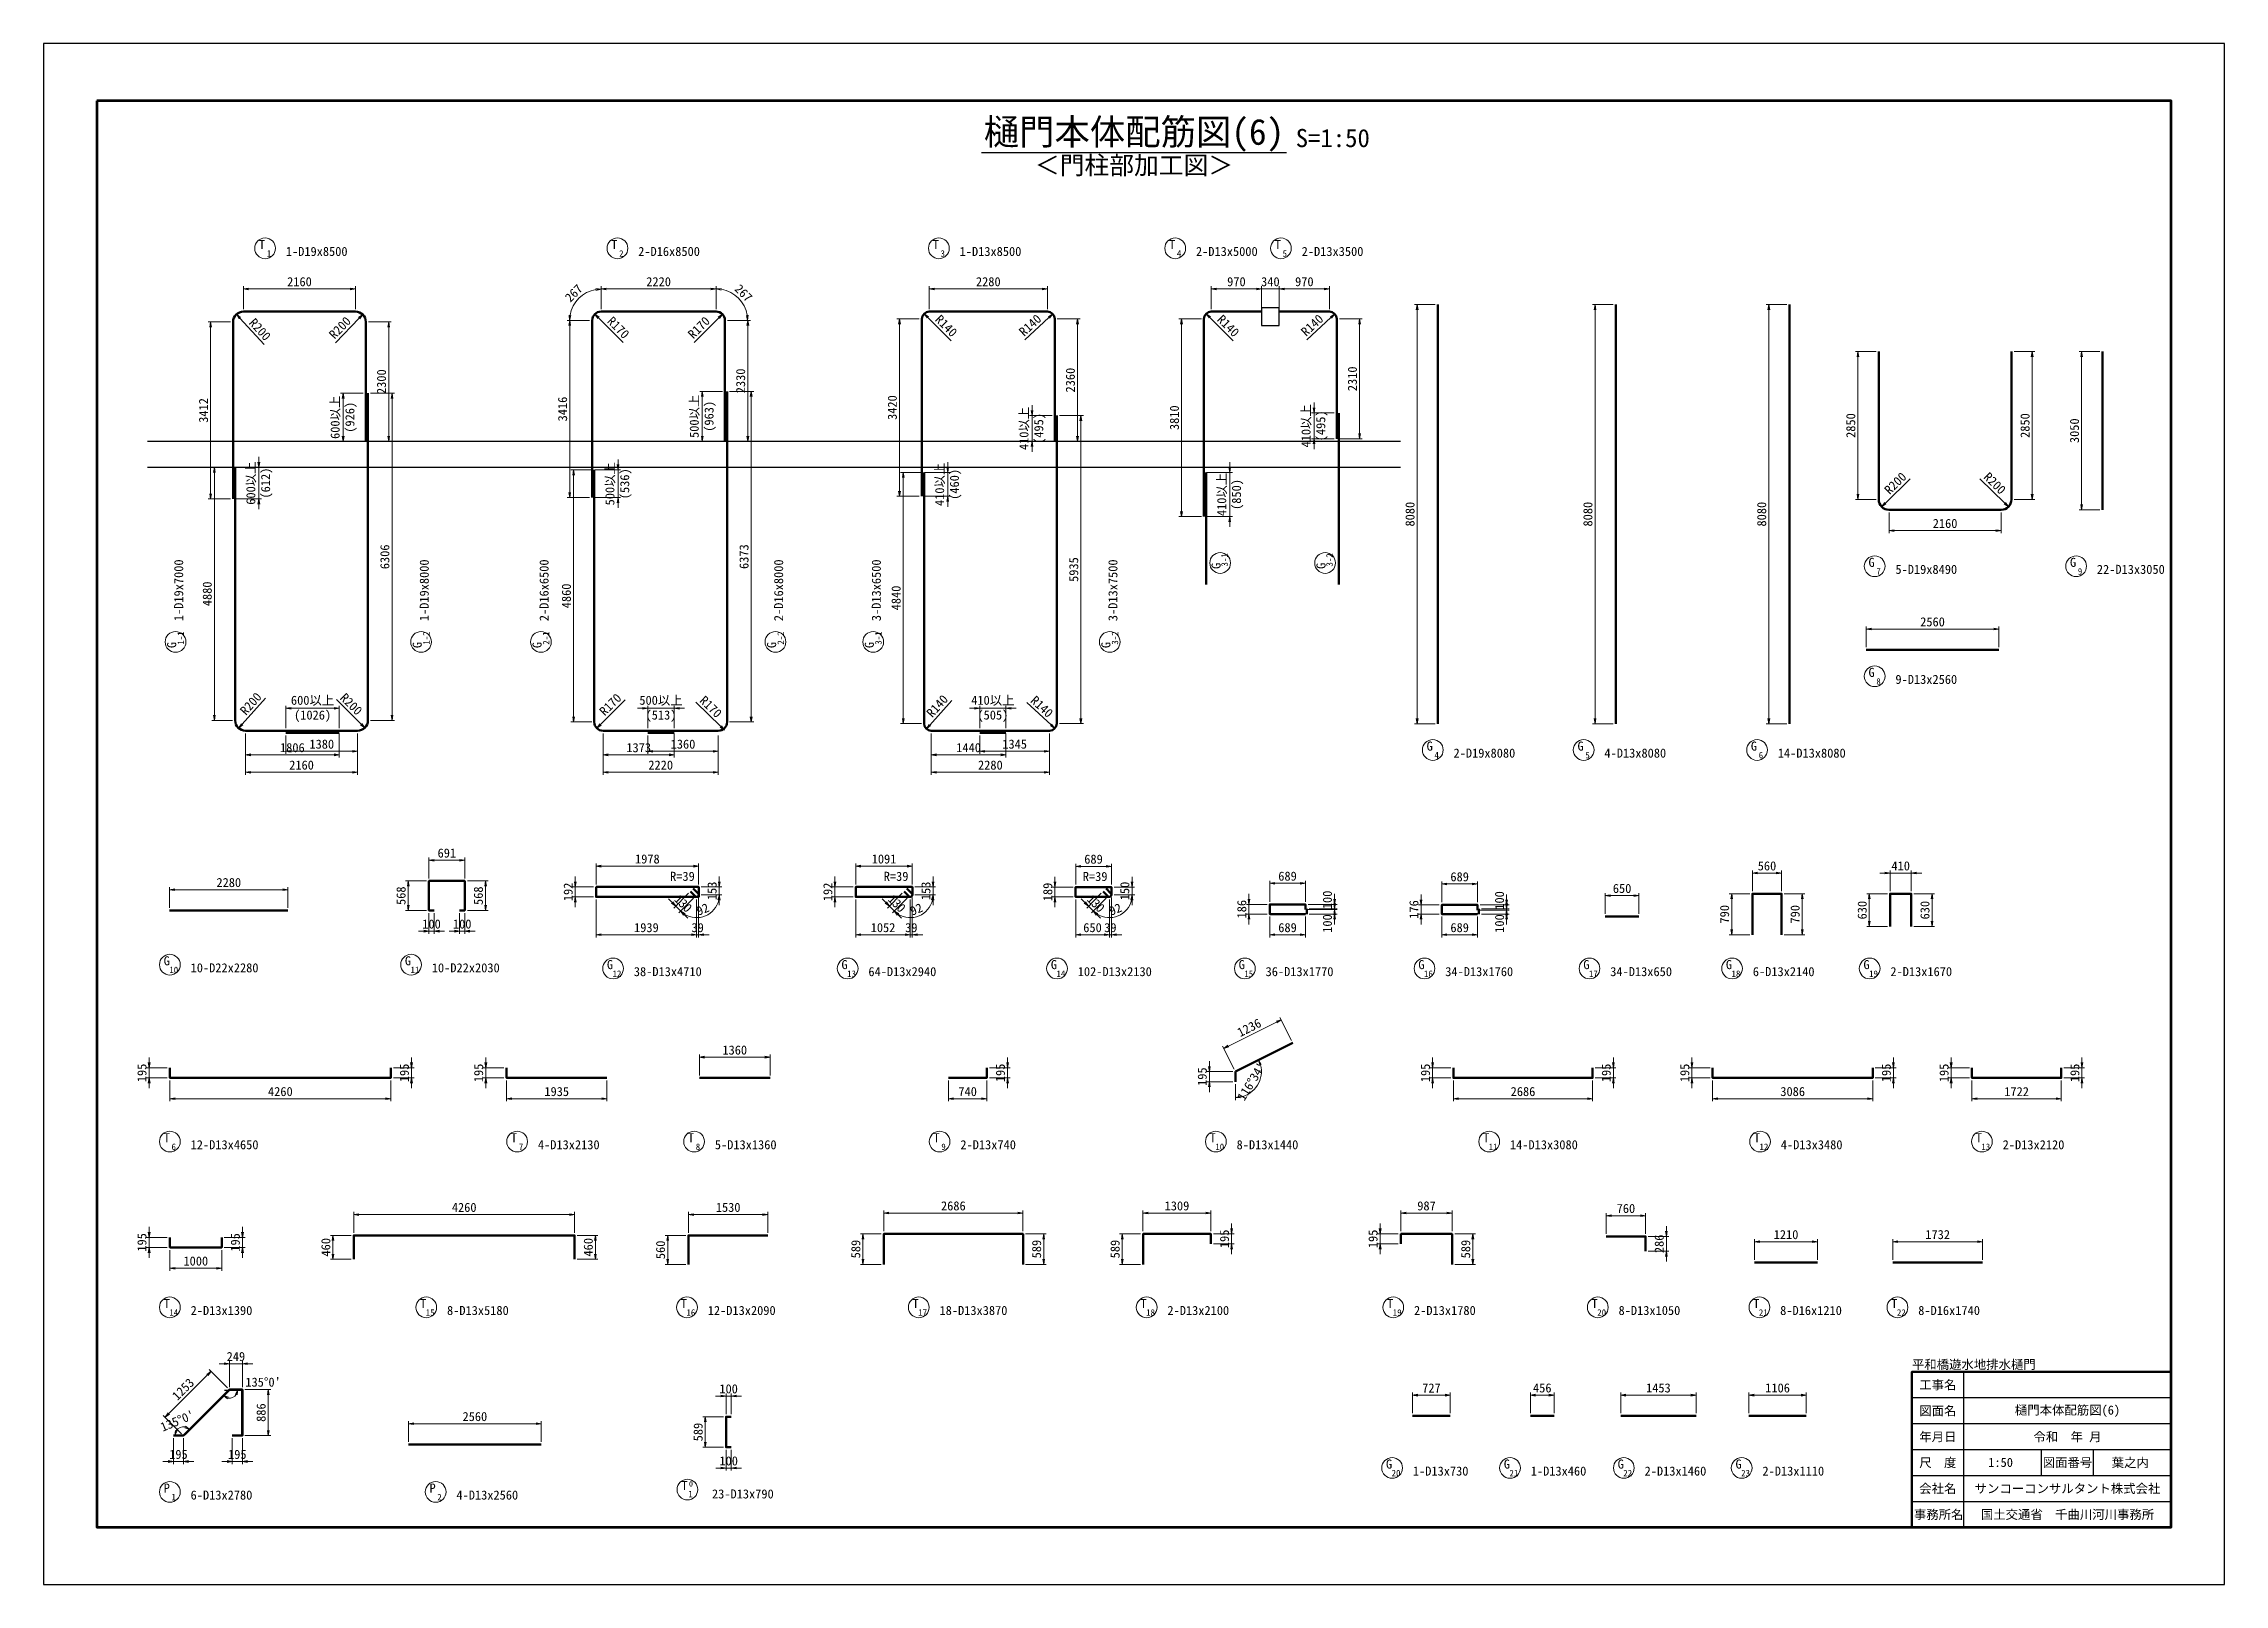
# Model space of a CAD drawing. Header units: millimetres. Extents: x 169470 to 758170, y -17820 to 11880.
# Drawn here: x 379720 to 421770, y -17820 to 11880 of the extents above; entities that cross this region are included whole.
import ezdxf
from ezdxf.enums import TextEntityAlignment as Align

# ---------------------------------------------------------------- set-up
doc = ezdxf.new("R2010")
doc.units = ezdxf.units.MM
doc.header["$LTSCALE"] = 50
doc.header["$PDSIZE"] = 300
doc.layers.get('Defpoints').update_dxf_attribs({"color": 151})
for name, color, linetype, lineweight in [('D-STR-DIM', 7, 'Continuous', 13), ('D-STR-HTXT', 7, 'Continuous', 13), ('D-STR-STR1', 2, 'Continuous', 50), ('D-STR-TXT', 7, 'Continuous', 13), ('D-TTL', 2, 'Continuous', 140), ('D-TTL-FRAM', 2, 'Continuous', 50), ('D-TTL-LINE', 7, 'Continuous', 25), ('D-TTL-TXT', 7, 'Continuous', 25)]:
    doc.layers.add(name, color=color, linetype=linetype, lineweight=lineweight)
doc.styles.add('MS ゴシック', font='MS Gothic.ttf')
doc.styles.add('YOKO_GOTHIC', font='MS Gothic.ttf')
doc.dimstyles.new('S50', dxfattribs={"dimscale": 50, "dimtxt": 3.5, "dimasz": 2, "dimexe": 1, "dimexo": 1, "dimgap": 1, "dimtad": 1, "dimdec": 0, "dimzin": 1, "dimdsep": 46, "dimtxsty": 'YOKO_GOTHIC', "dimblk": 'OPEN', "dimcen": 0, "dimclrd": 256, "dimclre": 256, "dimclrt": 256, "dimaunit": 1, "dimadec": 3, "dimazin": 0, "dimtfac": 1, "dimtdec": 0, "dimtix": 1, "dimtmove": 2, "dimatfit": 3, "dimldrblk": 'OPEN', "dimfxl": 1, "dimlwd": -1, "dimlwe": -1, "dimarcsym": 2})

msp = doc.modelspace()

# ---------------------------------------------------------------- texts
at = {"layer": 'D-STR-TXT', "style": 'MS ゴシック'}
msp.add_text('＜門柱部加工図＞', height=350, dxfattribs=at).set_placement((400744.53, 9255.82), align=Align.BOTTOM_CENTER)
at = {"layer": 'D-STR-TXT', "style": 'YOKO_GOTHIC'}
for s, height, p in [('T ', 175, (383989.99, 8009.21)), ('T ', 175, (390784.22, 8009.21)), ('T ', 175, (396982.2, 8009.21)), ('1', 125, (384064.99, 7834.21)), ('2', 125, (390859.22, 7834.21)), ('3', 125, (397057.2, 7834.21)), ('G ', 175, (415026.67, 1880.91)), ('7', 125, (415101.67, 1705.91)), ('G ', 175, (418910.96, 1880.91)), ('9', 125, (418985.96, 1705.91)), ('G ', 175, (415026.67, -240.3)), ('8', 125, (415101.67, -415.3)), ('G ', 175, (382153.8, -5799.92)), ('10', 125, (382228.8, -5974.92)), ('T ', 175, (382153.8, -9210)), ('T ', 175, (388850.21, -9210)), ('T ', 175, (392262.21, -9210)), ('T ', 175, (396996.59, -9210)), ('T ', 175, (402322.64, -9210)), ('T ', 175, (407593.52, -9210)), ('T ', 175, (412816.1, -9210)), ('6', 125, (382228.8, -9385)), ('7', 125, (388925.21, -9385)), ('8', 125, (392337.21, -9385)), ('9', 125, (397071.59, -9385)), ('10', 125, (402397.64, -9385)), ('11', 125, (407668.52, -9385)), ('12', 125, (412891.1, -9385)), ('T ', 175, (387098, -12404.86)), ('15', 125, (387173, -12579.86)), ('P ', 175, (382153.8, -15963.15)), ('P ', 175, (387279.58, -15963.15)), ('1', 125, (382228.8, -16138.15)), ('2', 125, (387354.58, -16138.15))]:
    msp.add_text(s, height=height, dxfattribs=at).set_placement(p, align=Align.MIDDLE_CENTER)
at = {"layer": 'D-STR-TXT', "color": 3, "style": 'YOKO_GOTHIC'}
for s, height, p in [('T ', 175, (401538.8, 8009.21)), ('T ', 175, (403577.76, 8009.21)), ('4', 125, (401613.8, 7834.21)), ('5', 125, (403652.76, 7834.21)), ('G ', 175, (406505.69, -1660.65)), ('G ', 175, (409415.63, -1660.65)), ('G ', 175, (412758.13, -1660.65)), ('4', 125, (406580.69, -1835.65)), ('5', 125, (409490.63, -1835.65)), ('6', 125, (412833.13, -1835.65)), ('T ', 175, (417093.93, -9210)), ('13', 125, (417168.93, -9385)), ('T ', 175, (382153.8, -12404.86)), ('14', 125, (382228.8, -12579.86)), ('T ', 175, (400988.88, -12404.86)), ('18', 125, (401063.88, -12579.86)), ('T ', 175, (405743.8, -12404.86)), ('19', 125, (405818.8, -12579.86)), ('T ', 175, (409687.65, -12404.86)), ('20', 125, (409762.65, -12579.86)), ('T ', 175, (412803.71, -12404.86)), ('21', 125, (412878.71, -12579.86)), ('T ', 175, (415466.19, -12404.86)), ('22', 125, (415541.19, -12579.86))]:
    msp.add_text(s, height=height, dxfattribs=at).set_placement(p, align=Align.MIDDLE_CENTER)
at = {"layer": 'D-STR-TXT', "style": 'YOKO_GOTHIC'}
for s, p in [('1-D19x8500', (384389.99, 7734.21)), ('2-D16x8500', (391184.22, 7734.21)), ('1-D13x8500', (397382.2, 7734.21)), ('5-D19x8490', (415426.67, 1605.91)), ('22-D13x3050', (419310.96, 1605.91)), ('9-D13x2560', (415426.67, -515.3)), ('R=39', (391798.98, -4311.01)), ('R=39', (395918.98, -4311.01)), ('R=39', (399757.15, -4314.01)), ('10-D22x2280', (382553.8, -6074.92)), ('12-D13x4650', (382553.8, -9485)), ('4-D13x2130', (389250.21, -9485)), ('5-D13x1360', (392662.21, -9485)), ('2-D13x740', (397396.59, -9485)), ('8-D13x1440', (402722.64, -9485)), ('14-D13x3080', (407993.52, -9485)), ('4-D13x3480', (413216.1, -9485)), ('8-D13x5180', (387498, -12679.86)), ('6-D13x2780', (382553.8, -16238.15)), ('4-D13x2560', (387679.58, -16238.15))]:
    msp.add_text(s, height=175, dxfattribs=at).set_placement(p, align=Align.BOTTOM_LEFT)
at = {"layer": 'D-STR-TXT', "color": 3, "style": 'YOKO_GOTHIC'}
for s, p in [('2-D13x5000', (401938.8, 7734.21)), ('2-D13x3500', (403977.76, 7734.21)), ('2-D19x8080', (406905.69, -1935.65)), ('4-D13x8080', (409815.63, -1935.65)), ('14-D13x8080', (413158.13, -1935.65)), ('2-D13x2120', (417493.93, -9485)), ('2-D13x1390', (382553.8, -12679.86)), ('2-D13x2100', (401388.88, -12679.86)), ('2-D13x1780', (406143.8, -12679.86)), ('8-D13x1050', (410087.65, -12679.86)), ('8-D16x1210', (413203.71, -12679.86)), ('8-D16x1740', (415866.19, -12679.86))]:
    msp.add_text(s, height=175, dxfattribs=at).set_placement(p, align=Align.BOTTOM_LEFT)
for s, p in [('1-D19x7000', (382463.47, 747.02)), ('1-D19x8000', (387198.15, 747.02)), ('2-D16x6500', (389508.77, 747.02)), ('2-D16x8000', (394031.27, 747.02)), ('3-D13x6500', (395915.26, 747.02)), ('3-D13x7500', (400477.08, 747.02))]:
    msp.add_text(s, height=175, rotation=90, dxfattribs=at).set_placement(p, align=Align.BOTTOM_LEFT)
at = {"layer": 'D-STR-TXT', "style": 'YOKO_GOTHIC'}
for s, height, p in [('G', 175, (402414.43, 1812.69)), ('3-1', 125, (402552.23, 1928.35)), ('G', 175, (404437.69, 1812.69)), ('3-2', 125, (404575.49, 1928.35))]:
    msp.add_text(s, height=height, rotation=90, dxfattribs=at).set_placement(p, align=Align.CENTER)
at = {"layer": 'D-STR-TXT', "color": 3, "style": 'YOKO_GOTHIC'}
for s, height, p in [('1-1', 125, (382363.47, 422.02)), ('1-2', 125, (387098.15, 422.02)), ('2-1', 125, (389408.77, 422.02)), ('2-2', 125, (393931.27, 422.02)), ('3-1', 125, (395815.26, 422.02)), ('3-2', 125, (400377.08, 422.02)), ('G ', 175, (382188.47, 347.02)), ('G ', 175, (386923.15, 347.02)), ('G ', 175, (389233.77, 347.02)), ('G ', 175, (393756.27, 347.02)), ('G ', 175, (395640.26, 347.02)), ('G ', 175, (400202.08, 347.02))]:
    msp.add_text(s, height=height, rotation=90, dxfattribs=at).set_placement(p, align=Align.MIDDLE_CENTER)
at = {"layer": 'D-STR-TXT', "color": 6, "style": 'YOKO_GOTHIC'}
for s, height, p in [('G ', 175, (386804.66, -5799.92)), ('G ', 175, (390700.2, -5872.81)), ('G ', 175, (395223.11, -5872.81)), ('G ', 175, (406346.08, -5872.81)), ('G ', 175, (409527.6, -5872.81)), ('G ', 175, (412276.53, -5872.81)), ('G ', 175, (414929.17, -5872.81)), ('11', 125, (386879.66, -5974.92)), ('12', 125, (390775.2, -6047.81)), ('13', 125, (395298.11, -6047.81)), ('16', 125, (406421.08, -6047.81)), ('17', 125, (409602.6, -6047.81)), ('18', 125, (412351.53, -6047.81)), ('19', 125, (415004.17, -6047.81)), ('G ', 175, (405722.18, -15500.83)), ('G ', 175, (407994.78, -15500.83)), ('G ', 175, (410189.53, -15500.83)), ('G ', 175, (412462.13, -15500.83)), ('20', 125, (405797.18, -15675.83)), ('21', 125, (408069.78, -15675.83)), ('22', 125, (410264.53, -15675.83)), ('23', 125, (412537.13, -15675.83))]:
    msp.add_text(s, height=height, dxfattribs=at).set_placement(p, align=Align.MIDDLE_CENTER)
for s, p in [('10-D22x2030', (387204.66, -6074.92)), ('38-D13x4710', (391100.2, -6147.81)), ('64-D13x2940', (395623.11, -6147.81)), ('34-D13x1760', (406746.08, -6147.81)), ('34-D13x650', (409927.6, -6147.81)), ('6-D13x2140', (412676.53, -6147.81)), ('2-D13x1670', (415329.17, -6147.81)), ('1-D13x730', (406122.18, -15775.83)), ('1-D13x460', (408394.78, -15775.83)), ('2-D13x1460', (410589.53, -15775.83)), ('2-D13x1110', (412862.13, -15775.83))]:
    msp.add_text(s, height=175, dxfattribs=at).set_placement(p, align=Align.BOTTOM_LEFT)
at = {"layer": 'D-STR-TXT', "color": 1, "style": 'YOKO_GOTHIC'}
for s, height, p in [('G ', 175, (399260.04, -5872.81)), ('G ', 175, (402881.85, -5872.81)), ('14', 125, (399335.04, -6047.81)), ('15', 125, (402956.85, -6047.81)), ('T ', 175, (392125.11, -12404.86)), ('16', 125, (392200.11, -12579.86)), ('T ', 175, (396594.35, -12404.86)), ('17', 125, (396669.35, -12579.86))]:
    msp.add_text(s, height=height, dxfattribs=at).set_placement(p, align=Align.MIDDLE_CENTER)
for s, p in [('102-D13x2130', (399660.04, -6147.81)), ('36-D13x1770', (403281.85, -6147.81)), ('12-D13x2090', (392525.11, -12679.86)), ('18-D13x3870', (396994.35, -12679.86))]:
    msp.add_text(s, height=175, dxfattribs=at).set_placement(p, align=Align.BOTTOM_LEFT)
for s, height, p in [('T', 175, (392077.33, -16001.9)), ('0', 100, (392201.72, -15933.4)), ('1', 125, (392192.99, -16139.71))]:
    msp.add_text(s, height=height, dxfattribs=at).set_placement(p, align=Align.CENTER)
msp.add_text('23-D13x790', height=175, dxfattribs=at).set_placement((392607.09, -16163.59))
at = {"layer": 'D-TTL-TXT', "style": 'MS ゴシック'}
for s, height, p in [('樋門本体配筋図(6)', 500, (400744.53, 9780)), ('S=1:50', 350, (404577.83, 9780))]:
    msp.add_text(s, height=height, dxfattribs=at).set_placement(p, align=Align.BOTTOM_CENTER)
msp.add_text('平和橋遊水地排水樋門', height=175, dxfattribs=at).set_placement((415744.53, -13720), align=Align.BOTTOM_LEFT)
for s, p in [('工事名', (416244.53, -13970)), ('図面名', (416244.53, -14470)), ('樋門本体配筋図(6)', (418744.53, -14470)), ('年月日', (416244.53, -14970)), ('令和  年 月', (418744.53, -14970)), ('尺\u3000度', (416244.53, -15470)), ('1:50', (417454.43, -15470)), ('図面番号', (418744.53, -15470)), ('葉之内', (419954.43, -15470)), ('会社名', (416244.53, -15970)), ('サンコーコンサルタント株式会社', (418744.53, -15970)), ('事務所名', (416260.6, -16470)), ('国土交通省\u3000千曲川河川事務所', (418744.53, -16470))]:
    msp.add_text(s, height=175, dxfattribs=at).set_placement(p, align=Align.MIDDLE)

# ---------------------------------------------------------------- blocks, each defined once
blk = doc.blocks.new('_Open')
at = {"color": 0, "linetype": 'ByBlock', "lineweight": -2}
for p, q in [((-1, 0.17), (0, 0)), ((-1, -0.17), (0, 0)), ((0, 0), (-1, 0))]:
    blk.add_line(p, q, dxfattribs=at)
blk = doc.blocks.new('*D3556')
at = {"layer": 'D-STR-DIM', "transparency": 16777216}
for p, q in [((383602, -14066), (384102, -14066)), ((384052, -14166), (384052, -14852)), ((383602, -14952), (384102, -14952))]:
    blk.add_line(p, q, dxfattribs=at)
at = {"layer": 'Defpoints', "color": 0, "transparency": 16777216}
for p in [(383552, -14066), (383552, -14952), (384052, -14952)]:
    blk.add_point(p, dxfattribs=at)
at = {"layer": 'D-STR-DIM', "transparency": 16777216, "xscale": 100, "yscale": 100, "zscale": 100}
for p, rotation in [((384052, -14066), 90), ((384052, -14952), 270)]:
    blk.add_blockref('_Open', p, dxfattribs=dict(at, rotation=rotation))
at = {"layer": 'D-STR-DIM', "transparency": 16777216, "insert": (383914, -14509), "char_height": 175, "attachment_point": 5, "rotation": 90, "style": 'YOKO_GOTHIC'}
blk.add_mtext('886', dxfattribs=at)
blk = doc.blocks.new('*D3557')
at = {"layer": 'D-STR-DIM', "transparency": 16777216}
for p, q in [((383357, -15002), (383357, -15502)), ((383552, -15002), (383552, -15502)), ((383257, -15452), (383157, -15452)), ((383552, -15452), (383357, -15452)), ((383652, -15452), (383752, -15452))]:
    blk.add_line(p, q, dxfattribs=at)
at = {"layer": 'Defpoints', "color": 0, "transparency": 16777216}
for p in [(383357, -14952), (383552, -14952), (383357, -15452)]:
    blk.add_point(p, dxfattribs=at)
at = {"layer": 'D-STR-DIM', "transparency": 16777216, "xscale": 100, "yscale": 100, "zscale": 100}
blk.add_blockref('_Open', (383357, -15452), dxfattribs=at)
at = {"layer": 'D-STR-DIM', "transparency": 16777216, "xscale": 100, "yscale": 100, "zscale": 100, "rotation": 180}
blk.add_blockref('_Open', (383552, -15452), dxfattribs=at)
at = {"layer": 'D-STR-DIM', "transparency": 16777216, "insert": (383454, -15315), "char_height": 175, "attachment_point": 5, "style": 'YOKO_GOTHIC'}
blk.add_mtext('195', dxfattribs=at)
blk = doc.blocks.new('*D3558')
at = {"layer": 'D-STR-DIM', "transparency": 16777216}
for p, q in [((383202, -13566), (383102, -13566)), ((383302, -14016), (383302, -13516)), ((383552, -13566), (383302, -13566)), ((383552, -14016), (383552, -13516)), ((383652, -13566), (383752, -13566))]:
    blk.add_line(p, q, dxfattribs=at)
at = {"layer": 'Defpoints', "color": 0, "transparency": 16777216}
for p in [(383302, -13566), (383302, -14066), (383552, -14066)]:
    blk.add_point(p, dxfattribs=at)
at = {"layer": 'D-STR-DIM', "transparency": 16777216, "xscale": 100, "yscale": 100, "zscale": 100}
blk.add_blockref('_Open', (383302, -13566), dxfattribs=at)
at = {"layer": 'D-STR-DIM', "transparency": 16777216, "xscale": 100, "yscale": 100, "zscale": 100, "rotation": 180}
blk.add_blockref('_Open', (383552, -13566), dxfattribs=at)
at = {"layer": 'D-STR-DIM', "transparency": 16777216, "insert": (383427, -13429), "char_height": 175, "attachment_point": 5, "style": 'YOKO_GOTHIC'}
blk.add_mtext('249', dxfattribs=at)
blk = doc.blocks.new('*D3559')
at = {"layer": 'D-STR-DIM', "transparency": 16777216}
for p, q in [((382221, -15002), (382221, -15502)), ((382416, -15002), (382416, -15502)), ((382121, -15452), (382021, -15452)), ((382416, -15452), (382221, -15452)), ((382516, -15452), (382616, -15452))]:
    blk.add_line(p, q, dxfattribs=at)
at = {"layer": 'Defpoints', "color": 0, "transparency": 16777216}
for p in [(382221, -14952), (382416, -14952), (382221, -15452)]:
    blk.add_point(p, dxfattribs=at)
at = {"layer": 'D-STR-DIM', "transparency": 16777216, "xscale": 100, "yscale": 100, "zscale": 100}
blk.add_blockref('_Open', (382221, -15452), dxfattribs=at)
at = {"layer": 'D-STR-DIM', "transparency": 16777216, "xscale": 100, "yscale": 100, "zscale": 100, "rotation": 180}
blk.add_blockref('_Open', (382416, -15452), dxfattribs=at)
at = {"layer": 'D-STR-DIM', "transparency": 16777216, "insert": (382319, -15315), "char_height": 175, "attachment_point": 5, "style": 'YOKO_GOTHIC'}
blk.add_mtext('195', dxfattribs=at)
blk = doc.blocks.new('*D3560')
at = {"layer": 'D-STR-DIM', "transparency": 16777216}
for p, q in [((382878, -13783), (382134, -14528)), ((383267, -14031), (382913, -13677)), ((382381, -14917), (382027, -14563))]:
    blk.add_line(p, q, dxfattribs=at)
at = {"layer": 'Defpoints', "color": 0, "transparency": 16777216}
for p in [(383302, -14066), (382063, -14599), (382416, -14952)]:
    blk.add_point(p, dxfattribs=at)
at = {"layer": 'D-STR-DIM', "transparency": 16777216, "xscale": 100, "yscale": 100, "zscale": 100}
for p, rotation in [((382949, -13713), 44.99999999934597), ((382063, -14599), 224.9999999993459)]:
    blk.add_blockref('_Open', p, dxfattribs=dict(at, rotation=rotation))
at = {"layer": 'D-STR-DIM', "transparency": 16777216, "insert": (382409, -14058), "char_height": 175, "attachment_point": 5, "rotation": 45, "style": 'YOKO_GOTHIC'}
blk.add_mtext('1253', dxfattribs=at)
blk = doc.blocks.new('*D3561')
at = {"layer": 'D-STR-DIM', "transparency": 16777216}
for p, q in [((383573, 6764), (383573, 7202)), ((383673, 7152), (385633, 7152)), ((385733, 6764), (385733, 7202))]:
    blk.add_line(p, q, dxfattribs=at)
at = {"layer": 'Defpoints', "color": 0, "transparency": 16777216}
for p in [(385733, 7152), (383573, 6714), (385733, 6714)]:
    blk.add_point(p, dxfattribs=at)
at = {"layer": 'D-STR-DIM', "transparency": 16777216, "xscale": 100, "yscale": 100, "zscale": 100, "rotation": 180}
blk.add_blockref('_Open', (383573, 7152), dxfattribs=at)
at = {"layer": 'D-STR-DIM', "transparency": 16777216, "xscale": 100, "yscale": 100, "zscale": 100}
blk.add_blockref('_Open', (385733, 7152), dxfattribs=at)
at = {"layer": 'D-STR-DIM', "transparency": 16777216, "insert": (384653, 7290), "char_height": 175, "attachment_point": 5, "style": 'YOKO_GOTHIC'}
blk.add_mtext('2160', dxfattribs=at)
blk = doc.blocks.new('*D3562')
at = {"layer": 'D-STR-DIM', "transparency": 16777216}
for p, q in [((383323, 6514), (382890, 6514)), ((382940, 6414), (382940, 3203)), ((383323, 3103), (382890, 3103))]:
    blk.add_line(p, q, dxfattribs=at)
at = {"layer": 'Defpoints', "color": 0, "transparency": 16777216}
for p in [(383373, 6514), (382940, 3103), (383373, 3103)]:
    blk.add_point(p, dxfattribs=at)
at = {"layer": 'D-STR-DIM', "transparency": 16777216, "xscale": 100, "yscale": 100, "zscale": 100}
for p, rotation in [((382940, 6514), 90), ((382940, 3103), 270)]:
    blk.add_blockref('_Open', p, dxfattribs=dict(at, rotation=rotation))
at = {"layer": 'D-STR-DIM', "transparency": 16777216, "insert": (382803, 4809), "char_height": 175, "attachment_point": 5, "rotation": 90, "style": 'YOKO_GOTHIC'}
blk.add_mtext('3412', dxfattribs=at)
blk = doc.blocks.new('*D3563')
at = {"layer": 'D-STR-DIM', "transparency": 16777216}
for p, q in [((383870, 3814), (383870, 3914)), ((383423, 3714), (383920, 3714)), ((383870, 3714), (383870, 3103)), ((383423, 3103), (383920, 3103)), ((383870, 3003), (383870, 2903))]:
    blk.add_line(p, q, dxfattribs=at)
at = {"layer": 'Defpoints', "color": 0, "transparency": 16777216}
for p in [(383373, 3714), (383373, 3103), (383870, 3103)]:
    blk.add_point(p, dxfattribs=at)
at = {"layer": 'D-STR-DIM', "transparency": 16777216, "xscale": 100, "yscale": 100, "zscale": 100}
for p, rotation in [((383870, 3714), 270), ((383870, 3103), 90)]:
    blk.add_blockref('_Open', p, dxfattribs=dict(at, rotation=rotation))
at = {"layer": 'D-STR-DIM', "transparency": 16777216, "char_height": 175, "attachment_point": 5, "rotation": 90, "style": 'YOKO_GOTHIC'}
for s, insert in [('600以上', (383724, 3409)), ('(612)', (384022, 3409))]:
    blk.add_mtext(s, dxfattribs=dict(at, insert=insert))
blk = doc.blocks.new('*D3564')
at = {"layer": 'D-STR-DIM', "transparency": 16777216}
for p, q in [((383363, 3714), (382963, 3714)), ((383013, 3614), (383013, -1066)), ((383363, -1166), (382963, -1166))]:
    blk.add_line(p, q, dxfattribs=at)
at = {"layer": 'Defpoints', "color": 0, "transparency": 16777216}
for p in [(383413, 3714), (383013, -1166), (383413, -1166)]:
    blk.add_point(p, dxfattribs=at)
at = {"layer": 'D-STR-DIM', "transparency": 16777216, "xscale": 100, "yscale": 100, "zscale": 100}
for p, rotation in [((383013, 3714), 90), ((383013, -1166), 270)]:
    blk.add_blockref('_Open', p, dxfattribs=dict(at, rotation=rotation))
at = {"layer": 'D-STR-DIM', "transparency": 16777216, "insert": (382875, 1274), "char_height": 175, "attachment_point": 5, "rotation": 90, "style": 'YOKO_GOTHIC'}
blk.add_mtext('4880', dxfattribs=at)
blk = doc.blocks.new('*D3565')
at = {"layer": 'D-STR-DIM', "transparency": 16777216}
for p, q in [((383613, -1416), (383613, -1880)), ((385419, -1416), (385419, -1880)), ((383713, -1830), (385319, -1830))]:
    blk.add_line(p, q, dxfattribs=at)
at = {"layer": 'Defpoints', "color": 0, "transparency": 16777216}
for p in [(383613, -1366), (385419, -1366), (385419, -1830)]:
    blk.add_point(p, dxfattribs=at)
at = {"layer": 'D-STR-DIM', "transparency": 16777216, "xscale": 100, "yscale": 100, "zscale": 100, "rotation": 180}
blk.add_blockref('_Open', (383613, -1830), dxfattribs=at)
at = {"layer": 'D-STR-DIM', "transparency": 16777216, "xscale": 100, "yscale": 100, "zscale": 100}
blk.add_blockref('_Open', (385419, -1830), dxfattribs=at)
at = {"layer": 'D-STR-DIM', "transparency": 16777216, "insert": (384516, -1692), "char_height": 175, "attachment_point": 5, "style": 'YOKO_GOTHIC'}
blk.add_mtext('1806', dxfattribs=at)
blk = doc.blocks.new('*D3566')
at = {"layer": 'D-STR-DIM', "transparency": 16777216}
for p, q in [((384393, -1316), (384393, -883)), ((384493, -933), (385319, -933)), ((385419, -1316), (385419, -883))]:
    blk.add_line(p, q, dxfattribs=at)
at = {"layer": 'Defpoints', "color": 0, "transparency": 16777216}
for p in [(385419, -933), (384393, -1366), (385419, -1366)]:
    blk.add_point(p, dxfattribs=at)
at = {"layer": 'D-STR-DIM', "transparency": 16777216, "xscale": 100, "yscale": 100, "zscale": 100, "rotation": 180}
blk.add_blockref('_Open', (384393, -933), dxfattribs=at)
at = {"layer": 'D-STR-DIM', "transparency": 16777216, "xscale": 100, "yscale": 100, "zscale": 100}
blk.add_blockref('_Open', (385419, -933), dxfattribs=at)
at = {"layer": 'D-STR-DIM', "transparency": 16777216, "char_height": 175, "attachment_point": 5, "style": 'YOKO_GOTHIC'}
for s, insert in [('600以上', (384906, -787)), ('(1026)', (384906, -1085))]:
    blk.add_mtext(s, dxfattribs=dict(at, insert=insert))
blk = doc.blocks.new('*D3567')
at = {"layer": 'D-STR-DIM', "transparency": 16777216}
for p, q in [((384393, -1456), (384393, -1812)), ((385773, -1416), (385773, -1812)), ((384493, -1762), (385673, -1762))]:
    blk.add_line(p, q, dxfattribs=at)
at = {"layer": 'Defpoints', "color": 0, "transparency": 16777216}
for p in [(384393, -1406), (385773, -1366), (385773, -1762)]:
    blk.add_point(p, dxfattribs=at)
at = {"layer": 'D-STR-DIM', "transparency": 16777216, "xscale": 100, "yscale": 100, "zscale": 100, "rotation": 180}
blk.add_blockref('_Open', (384393, -1762), dxfattribs=at)
at = {"layer": 'D-STR-DIM', "transparency": 16777216, "xscale": 100, "yscale": 100, "zscale": 100}
blk.add_blockref('_Open', (385773, -1762), dxfattribs=at)
at = {"layer": 'D-STR-DIM', "transparency": 16777216, "insert": (385083, -1624), "char_height": 175, "attachment_point": 5, "style": 'YOKO_GOTHIC'}
blk.add_mtext('1380', dxfattribs=at)
blk = doc.blocks.new('*D3568')
at = {"layer": 'D-STR-DIM', "transparency": 16777216}
for p, q in [((385983, 6514), (386423, 6514)), ((386373, 6414), (386373, 4314)), ((385983, 4214), (386423, 4214))]:
    blk.add_line(p, q, dxfattribs=at)
at = {"layer": 'Defpoints', "color": 0, "transparency": 16777216}
for p in [(385933, 6514), (385933, 4214), (386373, 4214)]:
    blk.add_point(p, dxfattribs=at)
at = {"layer": 'D-STR-DIM', "transparency": 16777216, "xscale": 100, "yscale": 100, "zscale": 100}
for p, rotation in [((386373, 6514), 90), ((386373, 4214), 270)]:
    blk.add_blockref('_Open', p, dxfattribs=dict(at, rotation=rotation))
at = {"layer": 'D-STR-DIM', "transparency": 16777216, "insert": (386235, 5364), "char_height": 175, "attachment_point": 5, "rotation": 90, "style": 'YOKO_GOTHIC'}
blk.add_mtext('2300', dxfattribs=at)
blk = doc.blocks.new('*D3569')
at = {"layer": 'D-STR-DIM', "transparency": 16777216}
for p, q in [((385883, 5140), (385446, 5140)), ((385496, 5040), (385496, 4314)), ((385883, 4214), (385446, 4214))]:
    blk.add_line(p, q, dxfattribs=at)
at = {"layer": 'Defpoints', "color": 0, "transparency": 16777216}
for p in [(385933, 5140), (385496, 4214), (385933, 4214)]:
    blk.add_point(p, dxfattribs=at)
at = {"layer": 'D-STR-DIM', "transparency": 16777216, "xscale": 100, "yscale": 100, "zscale": 100}
for p, rotation in [((385496, 5140), 90), ((385496, 4214), 270)]:
    blk.add_blockref('_Open', p, dxfattribs=dict(at, rotation=rotation))
at = {"layer": 'D-STR-DIM', "transparency": 16777216, "char_height": 175, "attachment_point": 5, "rotation": 90, "style": 'YOKO_GOTHIC'}
for s, insert in [('600以上', (385350, 4677)), ('(926)', (385648, 4677))]:
    blk.add_mtext(s, dxfattribs=dict(at, insert=insert))
blk = doc.blocks.new('*D3570')
at = {"layer": 'D-STR-DIM', "transparency": 16777216}
for p, q in [((386023, 5140), (386488, 5140)), ((386438, 5040), (386438, -1066)), ((386023, -1166), (386488, -1166))]:
    blk.add_line(p, q, dxfattribs=at)
at = {"layer": 'Defpoints', "color": 0, "transparency": 16777216}
for p in [(385973, 5140), (385973, -1166), (386438, -1166)]:
    blk.add_point(p, dxfattribs=at)
at = {"layer": 'D-STR-DIM', "transparency": 16777216, "xscale": 100, "yscale": 100, "zscale": 100}
for p, rotation in [((386438, 5140), 90), ((386438, -1166), 270)]:
    blk.add_blockref('_Open', p, dxfattribs=dict(at, rotation=rotation))
at = {"layer": 'D-STR-DIM', "transparency": 16777216, "insert": (386300, 1987), "char_height": 175, "attachment_point": 5, "rotation": 90, "style": 'YOKO_GOTHIC'}
blk.add_mtext('6306', dxfattribs=at)
blk = doc.blocks.new('*D3571')
at = {"layer": 'D-STR-DIM', "transparency": 16777216}
for p, q in [((383613, -1416), (383613, -2216)), ((385773, -1416), (385773, -2216)), ((383713, -2166), (385673, -2166))]:
    blk.add_line(p, q, dxfattribs=at)
at = {"layer": 'Defpoints', "color": 0, "transparency": 16777216}
for p in [(383613, -1366), (385773, -1366), (385773, -2166)]:
    blk.add_point(p, dxfattribs=at)
at = {"layer": 'D-STR-DIM', "transparency": 16777216, "xscale": 100, "yscale": 100, "zscale": 100, "rotation": 180}
blk.add_blockref('_Open', (383613, -2166), dxfattribs=at)
at = {"layer": 'D-STR-DIM', "transparency": 16777216, "xscale": 100, "yscale": 100, "zscale": 100}
blk.add_blockref('_Open', (385773, -2166), dxfattribs=at)
at = {"layer": 'D-STR-DIM', "transparency": 16777216, "insert": (384693, -2028), "char_height": 175, "attachment_point": 5, "style": 'YOKO_GOTHIC'}
blk.add_mtext('2160', dxfattribs=at)
blk = doc.blocks.new('*D3572')
at = {"layer": 'D-STR-DIM', "transparency": 16777216}
for p, q in [((396795, 6764), (396795, 7202)), ((396895, 7152), (398975, 7152)), ((399075, 6764), (399075, 7202))]:
    blk.add_line(p, q, dxfattribs=at)
at = {"layer": 'Defpoints', "color": 0, "transparency": 16777216}
for p in [(399075, 7152), (396795, 6714), (399075, 6714)]:
    blk.add_point(p, dxfattribs=at)
at = {"layer": 'D-STR-DIM', "transparency": 16777216, "xscale": 100, "yscale": 100, "zscale": 100, "rotation": 180}
blk.add_blockref('_Open', (396795, 7152), dxfattribs=at)
at = {"layer": 'D-STR-DIM', "transparency": 16777216, "xscale": 100, "yscale": 100, "zscale": 100}
blk.add_blockref('_Open', (399075, 7152), dxfattribs=at)
at = {"layer": 'D-STR-DIM', "transparency": 16777216, "insert": (397935, 7290), "char_height": 175, "attachment_point": 5, "style": 'YOKO_GOTHIC'}
blk.add_mtext('2280', dxfattribs=at)
blk = doc.blocks.new('*D3573')
at = {"layer": 'D-STR-DIM', "transparency": 16777216}
for p, q in [((396605, 6574), (396173, 6574)), ((396223, 6474), (396223, 3254)), ((396605, 3154), (396173, 3154))]:
    blk.add_line(p, q, dxfattribs=at)
at = {"layer": 'Defpoints', "color": 0, "transparency": 16777216}
for p in [(396655, 6574), (396223, 3154), (396655, 3154)]:
    blk.add_point(p, dxfattribs=at)
at = {"layer": 'D-STR-DIM', "transparency": 16777216, "xscale": 100, "yscale": 100, "zscale": 100}
for p, rotation in [((396223, 6574), 90), ((396223, 3154), 270)]:
    blk.add_blockref('_Open', p, dxfattribs=dict(at, rotation=rotation))
at = {"layer": 'D-STR-DIM', "transparency": 16777216, "insert": (396085, 4864), "char_height": 175, "attachment_point": 5, "rotation": 90, "style": 'YOKO_GOTHIC'}
blk.add_mtext('3420', dxfattribs=at)
blk = doc.blocks.new('*D3574')
at = {"layer": 'D-STR-DIM', "transparency": 16777216}
for p, q in [((397153, 3714), (397153, 3814)), ((396705, 3614), (397203, 3614)), ((397153, 3614), (397153, 3154)), ((396705, 3154), (397203, 3154)), ((397153, 3054), (397153, 2954))]:
    blk.add_line(p, q, dxfattribs=at)
at = {"layer": 'Defpoints', "color": 0, "transparency": 16777216}
for p in [(396655, 3614), (396655, 3154), (397153, 3154)]:
    blk.add_point(p, dxfattribs=at)
at = {"layer": 'D-STR-DIM', "transparency": 16777216, "xscale": 100, "yscale": 100, "zscale": 100}
for p, rotation in [((397153, 3614), 270), ((397153, 3154), 90)]:
    blk.add_blockref('_Open', p, dxfattribs=dict(at, rotation=rotation))
at = {"layer": 'D-STR-DIM', "transparency": 16777216, "char_height": 175, "attachment_point": 5, "rotation": 90, "style": 'YOKO_GOTHIC'}
for s, insert in [('410以上', (397006, 3384)), ('(460)', (397305, 3384))]:
    blk.add_mtext(s, dxfattribs=dict(at, insert=insert))
blk = doc.blocks.new('*D3575')
at = {"layer": 'D-STR-DIM', "transparency": 16777216}
for p, q in [((396645, 3614), (396245, 3614)), ((396295, 3514), (396295, -1126)), ((396645, -1226), (396245, -1226))]:
    blk.add_line(p, q, dxfattribs=at)
at = {"layer": 'Defpoints', "color": 0, "transparency": 16777216}
for p in [(396695, 3614), (396295, -1226), (396695, -1226)]:
    blk.add_point(p, dxfattribs=at)
at = {"layer": 'D-STR-DIM', "transparency": 16777216, "xscale": 100, "yscale": 100, "zscale": 100}
for p, rotation in [((396295, 3614), 90), ((396295, -1226), 270)]:
    blk.add_blockref('_Open', p, dxfattribs=dict(at, rotation=rotation))
at = {"layer": 'D-STR-DIM', "transparency": 16777216, "insert": (396158, 1194), "char_height": 175, "attachment_point": 5, "rotation": 90, "style": 'YOKO_GOTHIC'}
blk.add_mtext('4840', dxfattribs=at)
blk = doc.blocks.new('*D3576')
at = {"layer": 'D-STR-DIM', "transparency": 16777216}
for p, q in [((396835, -1416), (396835, -1880)), ((398275, -1416), (398275, -1880)), ((396935, -1830), (398175, -1830))]:
    blk.add_line(p, q, dxfattribs=at)
at = {"layer": 'Defpoints', "color": 0, "transparency": 16777216}
for p in [(396835, -1366), (398275, -1366), (398275, -1830)]:
    blk.add_point(p, dxfattribs=at)
at = {"layer": 'D-STR-DIM', "transparency": 16777216, "xscale": 100, "yscale": 100, "zscale": 100, "rotation": 180}
blk.add_blockref('_Open', (396835, -1830), dxfattribs=at)
at = {"layer": 'D-STR-DIM', "transparency": 16777216, "xscale": 100, "yscale": 100, "zscale": 100}
blk.add_blockref('_Open', (398275, -1830), dxfattribs=at)
at = {"layer": 'D-STR-DIM', "transparency": 16777216, "insert": (397555, -1692), "char_height": 175, "attachment_point": 5, "style": 'YOKO_GOTHIC'}
blk.add_mtext('1440', dxfattribs=at)
blk = doc.blocks.new('*D3577')
at = {"layer": 'D-STR-DIM', "transparency": 16777216}
for p, q in [((397670, -933), (397570, -933)), ((397770, -1316), (397770, -883)), ((397770, -933), (398275, -933)), ((398275, -1316), (398275, -883)), ((398375, -933), (398475, -933))]:
    blk.add_line(p, q, dxfattribs=at)
at = {"layer": 'Defpoints', "color": 0, "transparency": 16777216}
for p in [(398275, -933), (397770, -1366), (398275, -1366)]:
    blk.add_point(p, dxfattribs=at)
at = {"layer": 'D-STR-DIM', "transparency": 16777216, "xscale": 100, "yscale": 100, "zscale": 100}
blk.add_blockref('_Open', (397770, -933), dxfattribs=at)
at = {"layer": 'D-STR-DIM', "transparency": 16777216, "xscale": 100, "yscale": 100, "zscale": 100, "rotation": 180}
blk.add_blockref('_Open', (398275, -933), dxfattribs=at)
at = {"layer": 'D-STR-DIM', "transparency": 16777216, "char_height": 175, "attachment_point": 5, "style": 'YOKO_GOTHIC'}
for s, insert in [('410以上', (398023, -787)), ('(505)', (398023, -1085))]:
    blk.add_mtext(s, dxfattribs=dict(at, insert=insert))
blk = doc.blocks.new('*D3578')
at = {"layer": 'D-STR-DIM', "transparency": 16777216}
for p, q in [((397770, -1456), (397770, -1812)), ((399115, -1416), (399115, -1812)), ((397870, -1762), (399015, -1762))]:
    blk.add_line(p, q, dxfattribs=at)
at = {"layer": 'Defpoints', "color": 0, "transparency": 16777216}
for p in [(397770, -1406), (399115, -1366), (399115, -1762)]:
    blk.add_point(p, dxfattribs=at)
at = {"layer": 'D-STR-DIM', "transparency": 16777216, "xscale": 100, "yscale": 100, "zscale": 100, "rotation": 180}
blk.add_blockref('_Open', (397770, -1762), dxfattribs=at)
at = {"layer": 'D-STR-DIM', "transparency": 16777216, "xscale": 100, "yscale": 100, "zscale": 100}
blk.add_blockref('_Open', (399115, -1762), dxfattribs=at)
at = {"layer": 'D-STR-DIM', "transparency": 16777216, "insert": (398443, -1624), "char_height": 175, "attachment_point": 5, "style": 'YOKO_GOTHIC'}
blk.add_mtext('1345', dxfattribs=at)
blk = doc.blocks.new('*D3625')
at = {"layer": 'D-STR-DIM', "transparency": 16777216}
for p, q in [((399265, 6574), (399705, 6574)), ((399655, 6474), (399655, 4314)), ((399265, 4214), (399705, 4214))]:
    blk.add_line(p, q, dxfattribs=at)
at = {"layer": 'Defpoints', "color": 0, "transparency": 16777216}
for p in [(399215, 6574), (399215, 4214), (399655, 4214)]:
    blk.add_point(p, dxfattribs=at)
at = {"layer": 'D-STR-DIM', "transparency": 16777216, "xscale": 100, "yscale": 100, "zscale": 100}
for p, rotation in [((399655, 6574), 90), ((399655, 4214), 270)]:
    blk.add_blockref('_Open', p, dxfattribs=dict(at, rotation=rotation))
at = {"layer": 'D-STR-DIM', "transparency": 16777216, "insert": (399518, 5394), "char_height": 175, "attachment_point": 5, "rotation": 90, "style": 'YOKO_GOTHIC'}
blk.add_mtext('2360', dxfattribs=at)
blk = doc.blocks.new('*D3626')
at = {"layer": 'D-STR-DIM', "transparency": 16777216}
for p, q in [((399165, 4710), (398729, 4710)), ((398779, 4810), (398779, 4910)), ((398779, 4710), (398779, 4214)), ((399165, 4214), (398729, 4214)), ((398779, 4114), (398779, 4014))]:
    blk.add_line(p, q, dxfattribs=at)
at = {"layer": 'Defpoints', "color": 0, "transparency": 16777216}
for p in [(399215, 4710), (398779, 4214), (399215, 4214)]:
    blk.add_point(p, dxfattribs=at)
at = {"layer": 'D-STR-DIM', "transparency": 16777216, "xscale": 100, "yscale": 100, "zscale": 100}
for p, rotation in [((398779, 4710), 270), ((398779, 4214), 90)]:
    blk.add_blockref('_Open', p, dxfattribs=dict(at, rotation=rotation))
at = {"layer": 'D-STR-DIM', "transparency": 16777216, "char_height": 175, "attachment_point": 5, "rotation": 90, "style": 'YOKO_GOTHIC'}
for s, insert in [('410以上', (398632, 4462)), ('(495)', (398931, 4462))]:
    blk.add_mtext(s, dxfattribs=dict(at, insert=insert))
blk = doc.blocks.new('*D3627')
at = {"layer": 'D-STR-DIM', "transparency": 16777216}
for p, q in [((399305, 4710), (399770, 4710)), ((399720, 4610), (399720, -1126)), ((399305, -1226), (399770, -1226))]:
    blk.add_line(p, q, dxfattribs=at)
at = {"layer": 'Defpoints', "color": 0, "transparency": 16777216}
for p in [(399255, 4710), (399255, -1226), (399720, -1226)]:
    blk.add_point(p, dxfattribs=at)
at = {"layer": 'D-STR-DIM', "transparency": 16777216, "xscale": 100, "yscale": 100, "zscale": 100}
for p, rotation in [((399720, 4710), 90), ((399720, -1226), 270)]:
    blk.add_blockref('_Open', p, dxfattribs=dict(at, rotation=rotation))
at = {"layer": 'D-STR-DIM', "transparency": 16777216, "insert": (399583, 1742), "char_height": 175, "attachment_point": 5, "rotation": 90, "style": 'YOKO_GOTHIC'}
blk.add_mtext('5935', dxfattribs=at)
blk = doc.blocks.new('*D3628')
at = {"layer": 'D-STR-DIM', "transparency": 16777216}
for p, q in [((396835, -1416), (396835, -2216)), ((399115, -1416), (399115, -2216)), ((396935, -2166), (399015, -2166))]:
    blk.add_line(p, q, dxfattribs=at)
at = {"layer": 'Defpoints', "color": 0, "transparency": 16777216}
for p in [(396835, -1366), (399115, -1366), (399115, -2166)]:
    blk.add_point(p, dxfattribs=at)
at = {"layer": 'D-STR-DIM', "transparency": 16777216, "xscale": 100, "yscale": 100, "zscale": 100, "rotation": 180}
blk.add_blockref('_Open', (396835, -2166), dxfattribs=at)
at = {"layer": 'D-STR-DIM', "transparency": 16777216, "xscale": 100, "yscale": 100, "zscale": 100}
blk.add_blockref('_Open', (399115, -2166), dxfattribs=at)
at = {"layer": 'D-STR-DIM', "transparency": 16777216, "insert": (397975, -2028), "char_height": 175, "attachment_point": 5, "style": 'YOKO_GOTHIC'}
blk.add_mtext('2280', dxfattribs=at)
blk = doc.blocks.new('*D3629')
at = {"layer": 'D-STR-DIM', "transparency": 16777216}
for p, q in [((390468, 6764), (390468, 7202)), ((390568, 7152), (392588, 7152)), ((392688, 6764), (392688, 7202))]:
    blk.add_line(p, q, dxfattribs=at)
at = {"layer": 'Defpoints', "color": 0, "transparency": 16777216}
for p in [(392688, 7152), (390468, 6714), (392688, 6714)]:
    blk.add_point(p, dxfattribs=at)
at = {"layer": 'D-STR-DIM', "transparency": 16777216, "xscale": 100, "yscale": 100, "zscale": 100, "rotation": 180}
blk.add_blockref('_Open', (390468, 7152), dxfattribs=at)
at = {"layer": 'D-STR-DIM', "transparency": 16777216, "xscale": 100, "yscale": 100, "zscale": 100}
blk.add_blockref('_Open', (392688, 7152), dxfattribs=at)
at = {"layer": 'D-STR-DIM', "transparency": 16777216, "insert": (391578, 7290), "char_height": 175, "attachment_point": 5, "style": 'YOKO_GOTHIC'}
blk.add_mtext('2220', dxfattribs=at)
blk = doc.blocks.new('*D3630')
at = {"layer": 'D-STR-DIM', "transparency": 16777216}
for p, q in [((390248, 6544), (389815, 6544)), ((389865, 6444), (389865, 3229)), ((390248, 3129), (389815, 3129))]:
    blk.add_line(p, q, dxfattribs=at)
at = {"layer": 'Defpoints', "color": 0, "transparency": 16777216}
for p in [(390298, 6544), (389865, 3129), (390298, 3129)]:
    blk.add_point(p, dxfattribs=at)
at = {"layer": 'D-STR-DIM', "transparency": 16777216, "xscale": 100, "yscale": 100, "zscale": 100}
for p, rotation in [((389865, 6544), 90), ((389865, 3129), 270)]:
    blk.add_blockref('_Open', p, dxfattribs=dict(at, rotation=rotation))
at = {"layer": 'D-STR-DIM', "transparency": 16777216, "insert": (389727, 4836), "char_height": 175, "attachment_point": 5, "rotation": 90, "style": 'YOKO_GOTHIC'}
blk.add_mtext('3416', dxfattribs=at)
blk = doc.blocks.new('*D3631')
at = {"layer": 'D-STR-DIM', "transparency": 16777216}
for p, q in [((390795, 3764), (390795, 3864)), ((390348, 3664), (390845, 3664)), ((390795, 3664), (390795, 3129)), ((390348, 3129), (390845, 3129)), ((390795, 3029), (390795, 2929))]:
    blk.add_line(p, q, dxfattribs=at)
at = {"layer": 'Defpoints', "color": 0, "transparency": 16777216}
for p in [(390298, 3664), (390298, 3129), (390795, 3129)]:
    blk.add_point(p, dxfattribs=at)
at = {"layer": 'D-STR-DIM', "transparency": 16777216, "xscale": 100, "yscale": 100, "zscale": 100}
for p, rotation in [((390795, 3664), 270), ((390795, 3129), 90)]:
    blk.add_blockref('_Open', p, dxfattribs=dict(at, rotation=rotation))
at = {"layer": 'D-STR-DIM', "transparency": 16777216, "char_height": 175, "attachment_point": 5, "rotation": 90, "style": 'YOKO_GOTHIC'}
for s, insert in [('500以上', (390648, 3396)), ('(536)', (390947, 3396))]:
    blk.add_mtext(s, dxfattribs=dict(at, insert=insert))
blk = doc.blocks.new('*D3632')
at = {"layer": 'D-STR-DIM', "transparency": 16777216}
blk.add_line((390893, 6119), (390418, 6594), dxfattribs=at)
at = {"layer": 'Defpoints', "color": 0, "transparency": 16777216}
for p in [(390347, 6665), (390468, 6544)]:
    blk.add_point(p, dxfattribs=at)
at = {"layer": 'D-STR-DIM', "transparency": 16777216, "xscale": 100, "yscale": 100, "zscale": 100, "rotation": 135.0000000001248}
blk.add_blockref('_Open', (390347, 6665), dxfattribs=at)
at = {"layer": 'D-STR-DIM', "transparency": 16777216, "insert": (390801, 6406), "char_height": 175, "attachment_point": 5, "rotation": 315, "style": 'YOKO_GOTHIC'}
blk.add_mtext('R170', dxfattribs=at)
blk = doc.blocks.new('*D3633')
at = {"layer": 'D-STR-DIM', "transparency": 16777216}
for p, q in [((390468, 6764), (390468, 7199)), ((390248, 6544), (389812, 6544))]:
    blk.add_line(p, q, dxfattribs=at)
blk.add_arc((390468, 6544), 605, 99.4803, 170.5197, dxfattribs=at)
at = {"layer": 'Defpoints', "color": 0, "transparency": 16777216}
for p in [(390165, 7068), (390298, 6544), (390468, 6714), (390468, 6544)]:
    blk.add_point(p, dxfattribs=at)
at = {"layer": 'D-STR-DIM', "transparency": 16777216, "xscale": 100, "yscale": 100, "zscale": 100}
for p, rotation in [((390468, 7149), 4.740145195391205), ((389862, 6544), 265.2598548045949)]:
    blk.add_blockref('_Open', p, dxfattribs=dict(at, rotation=rotation))
at = {"layer": 'D-STR-DIM', "transparency": 16777216, "insert": (389942, 7070), "char_height": 175, "attachment_point": 5, "rotation": 45, "style": 'YOKO_GOTHIC'}
blk.add_mtext('267', dxfattribs=at)
blk = doc.blocks.new('*D3634')
at = {"layer": 'D-STR-DIM', "transparency": 16777216}
blk.add_line((392262, 6119), (392737, 6594), dxfattribs=at)
blk.add_arc((392688, 6544), 170, 28.1483, 73.1483, dxfattribs=at)
at = {"layer": 'Defpoints', "color": 0, "transparency": 16777216}
for p in [(392688, 6544), (392808, 6665)]:
    blk.add_point(p, dxfattribs=at)
at = {"layer": 'D-STR-DIM', "transparency": 16777216, "xscale": 100, "yscale": 100, "zscale": 100, "rotation": 45.00000000003467}
blk.add_blockref('_Open', (392808, 6665), dxfattribs=at)
at = {"layer": 'D-STR-DIM', "transparency": 16777216, "insert": (392355, 6406), "char_height": 175, "attachment_point": 5, "rotation": 45, "style": 'YOKO_GOTHIC'}
blk.add_mtext('R170', dxfattribs=at)
blk = doc.blocks.new('*D3635')
at = {"layer": 'D-STR-DIM', "transparency": 16777216}
for p, q in [((392688, 6764), (392688, 7202)), ((392908, 6544), (393345, 6544))]:
    blk.add_line(p, q, dxfattribs=at)
blk.add_arc((392688, 6544), 608, 9.438, 80.562, dxfattribs=at)
at = {"layer": 'Defpoints', "color": 0, "transparency": 16777216}
for p in [(393214, 6848), (392688, 6714), (392688, 6544), (392858, 6544)]:
    blk.add_point(p, dxfattribs=at)
at = {"layer": 'D-STR-DIM', "transparency": 16777216, "xscale": 100, "yscale": 100, "zscale": 100}
for p, rotation in [((392688, 7152), 175.2810025033053), ((393295, 6544), 274.7189974966808)]:
    blk.add_blockref('_Open', p, dxfattribs=dict(at, rotation=rotation))
at = {"layer": 'D-STR-DIM', "transparency": 16777216, "insert": (393215, 7071), "char_height": 175, "attachment_point": 5, "rotation": 315, "style": 'YOKO_GOTHIC'}
blk.add_mtext('267', dxfattribs=at)
blk = doc.blocks.new('*D3636')
at = {"layer": 'D-STR-DIM', "transparency": 16777216}
for p, q in [((390288, 3664), (389888, 3664)), ((389938, 3564), (389938, -1096)), ((390288, -1196), (389888, -1196))]:
    blk.add_line(p, q, dxfattribs=at)
at = {"layer": 'Defpoints', "color": 0, "transparency": 16777216}
for p in [(390338, 3664), (389938, -1196), (390338, -1196)]:
    blk.add_point(p, dxfattribs=at)
at = {"layer": 'D-STR-DIM', "transparency": 16777216, "xscale": 100, "yscale": 100, "zscale": 100}
for p, rotation in [((389938, 3664), 90), ((389938, -1196), 270)]:
    blk.add_blockref('_Open', p, dxfattribs=dict(at, rotation=rotation))
at = {"layer": 'D-STR-DIM', "transparency": 16777216, "insert": (389800, 1234), "char_height": 175, "attachment_point": 5, "rotation": 90, "style": 'YOKO_GOTHIC'}
blk.add_mtext('4860', dxfattribs=at)
blk = doc.blocks.new('*D3637')
at = {"layer": 'D-STR-DIM', "transparency": 16777216}
for p, q in [((390508, -1416), (390508, -1880)), ((391880, -1416), (391880, -1880)), ((390608, -1830), (391780, -1830))]:
    blk.add_line(p, q, dxfattribs=at)
at = {"layer": 'Defpoints', "color": 0, "transparency": 16777216}
for p in [(390508, -1366), (391880, -1366), (391880, -1830)]:
    blk.add_point(p, dxfattribs=at)
at = {"layer": 'D-STR-DIM', "transparency": 16777216, "xscale": 100, "yscale": 100, "zscale": 100, "rotation": 180}
blk.add_blockref('_Open', (390508, -1830), dxfattribs=at)
at = {"layer": 'D-STR-DIM', "transparency": 16777216, "xscale": 100, "yscale": 100, "zscale": 100}
blk.add_blockref('_Open', (391880, -1830), dxfattribs=at)
at = {"layer": 'D-STR-DIM', "transparency": 16777216, "insert": (391194, -1692), "char_height": 175, "attachment_point": 5, "style": 'YOKO_GOTHIC'}
blk.add_mtext('1373', dxfattribs=at)
blk = doc.blocks.new('*D3638')
at = {"layer": 'D-STR-DIM', "transparency": 16777216}
for p, q in [((391268, -933), (391168, -933)), ((391368, -1316), (391368, -883)), ((391368, -933), (391880, -933)), ((391880, -1316), (391880, -883)), ((391980, -933), (392080, -933))]:
    blk.add_line(p, q, dxfattribs=at)
at = {"layer": 'Defpoints', "color": 0, "transparency": 16777216}
for p in [(391880, -933), (391368, -1366), (391880, -1366)]:
    blk.add_point(p, dxfattribs=at)
at = {"layer": 'D-STR-DIM', "transparency": 16777216, "xscale": 100, "yscale": 100, "zscale": 100}
blk.add_blockref('_Open', (391368, -933), dxfattribs=at)
at = {"layer": 'D-STR-DIM', "transparency": 16777216, "xscale": 100, "yscale": 100, "zscale": 100, "rotation": 180}
blk.add_blockref('_Open', (391880, -933), dxfattribs=at)
at = {"layer": 'D-STR-DIM', "transparency": 16777216, "char_height": 175, "attachment_point": 5, "style": 'YOKO_GOTHIC'}
for s, insert in [('500以上', (391624, -787)), ('(513)', (391624, -1085))]:
    blk.add_mtext(s, dxfattribs=dict(at, insert=insert))
blk = doc.blocks.new('*D3639')
at = {"layer": 'D-STR-DIM', "transparency": 16777216}
for p, q in [((391368, -1456), (391368, -1812)), ((392728, -1456), (392728, -1812)), ((391468, -1762), (392628, -1762))]:
    blk.add_line(p, q, dxfattribs=at)
at = {"layer": 'Defpoints', "color": 0, "transparency": 16777216}
for p in [(391368, -1406), (392728, -1406), (392728, -1762)]:
    blk.add_point(p, dxfattribs=at)
at = {"layer": 'D-STR-DIM', "transparency": 16777216, "xscale": 100, "yscale": 100, "zscale": 100, "rotation": 180}
blk.add_blockref('_Open', (391368, -1762), dxfattribs=at)
at = {"layer": 'D-STR-DIM', "transparency": 16777216, "xscale": 100, "yscale": 100, "zscale": 100}
blk.add_blockref('_Open', (392728, -1762), dxfattribs=at)
at = {"layer": 'D-STR-DIM', "transparency": 16777216, "insert": (392048, -1624), "char_height": 175, "attachment_point": 5, "style": 'YOKO_GOTHIC'}
blk.add_mtext('1360', dxfattribs=at)
blk = doc.blocks.new('*D3640')
at = {"layer": 'D-STR-DIM', "transparency": 16777216}
for p, q in [((392908, 6544), (393348, 6544)), ((393298, 6444), (393298, 4314)), ((392908, 4214), (393348, 4214))]:
    blk.add_line(p, q, dxfattribs=at)
at = {"layer": 'Defpoints', "color": 0, "transparency": 16777216}
for p in [(392858, 6544), (392858, 4214), (393298, 4214)]:
    blk.add_point(p, dxfattribs=at)
at = {"layer": 'D-STR-DIM', "transparency": 16777216, "xscale": 100, "yscale": 100, "zscale": 100}
for p, rotation in [((393298, 6544), 90), ((393298, 4214), 270)]:
    blk.add_blockref('_Open', p, dxfattribs=dict(at, rotation=rotation))
at = {"layer": 'D-STR-DIM', "transparency": 16777216, "insert": (393160, 5379), "char_height": 175, "attachment_point": 5, "rotation": 90, "style": 'YOKO_GOTHIC'}
blk.add_mtext('2330', dxfattribs=at)
blk = doc.blocks.new('*D3641')
at = {"layer": 'D-STR-DIM', "transparency": 16777216}
for p, q in [((392808, 5177), (392371, 5177)), ((392421, 5077), (392421, 4314)), ((392808, 4214), (392371, 4214))]:
    blk.add_line(p, q, dxfattribs=at)
at = {"layer": 'Defpoints', "color": 0, "transparency": 16777216}
for p in [(392858, 5177), (392421, 4214), (392858, 4214)]:
    blk.add_point(p, dxfattribs=at)
at = {"layer": 'D-STR-DIM', "transparency": 16777216, "xscale": 100, "yscale": 100, "zscale": 100}
for p, rotation in [((392421, 5177), 90), ((392421, 4214), 270)]:
    blk.add_blockref('_Open', p, dxfattribs=dict(at, rotation=rotation))
at = {"layer": 'D-STR-DIM', "transparency": 16777216, "char_height": 175, "attachment_point": 5, "rotation": 90, "style": 'YOKO_GOTHIC'}
for s, insert in [('500以上', (392274, 4696)), ('(963)', (392573, 4696))]:
    blk.add_mtext(s, dxfattribs=dict(at, insert=insert))
blk = doc.blocks.new('*D3642')
at = {"layer": 'D-STR-DIM', "transparency": 16777216}
for p, q in [((392948, 5177), (393413, 5177)), ((393363, 5077), (393363, -1096)), ((392948, -1196), (393413, -1196))]:
    blk.add_line(p, q, dxfattribs=at)
at = {"layer": 'Defpoints', "color": 0, "transparency": 16777216}
for p in [(392898, 5177), (392898, -1196), (393363, -1196)]:
    blk.add_point(p, dxfattribs=at)
at = {"layer": 'D-STR-DIM', "transparency": 16777216, "xscale": 100, "yscale": 100, "zscale": 100}
for p, rotation in [((393363, 5177), 90), ((393363, -1196), 270)]:
    blk.add_blockref('_Open', p, dxfattribs=dict(at, rotation=rotation))
at = {"layer": 'D-STR-DIM', "transparency": 16777216, "insert": (393225, 1991), "char_height": 175, "attachment_point": 5, "rotation": 90, "style": 'YOKO_GOTHIC'}
blk.add_mtext('6373', dxfattribs=at)
blk = doc.blocks.new('*D3643')
at = {"layer": 'D-STR-DIM', "transparency": 16777216}
blk.add_line((390935, -768), (390458, -1245), dxfattribs=at)
at = {"layer": 'Defpoints', "color": 0, "transparency": 16777216}
for p in [(390508, -1196), (390387, -1316)]:
    blk.add_point(p, dxfattribs=at)
at = {"layer": 'D-STR-DIM', "transparency": 16777216, "xscale": 100, "yscale": 100, "zscale": 100, "rotation": 225.0000000000139}
blk.add_blockref('_Open', (390387, -1316), dxfattribs=at)
at = {"layer": 'D-STR-DIM', "transparency": 16777216, "insert": (390649, -860), "char_height": 175, "attachment_point": 5, "rotation": 45, "style": 'YOKO_GOTHIC'}
blk.add_mtext('R170', dxfattribs=at)
blk = doc.blocks.new('*D3644')
at = {"layer": 'D-STR-DIM', "transparency": 16777216}
blk.add_line((392297, -815), (392778, -1284), dxfattribs=at)
at = {"layer": 'Defpoints', "color": 0, "transparency": 16777216}
for p in [(392728, -1236), (392849, -1354)]:
    blk.add_point(p, dxfattribs=at)
at = {"layer": 'D-STR-DIM', "transparency": 16777216, "xscale": 100, "yscale": 100, "zscale": 100, "rotation": 315.7007007895001}
blk.add_blockref('_Open', (392849, -1354), dxfattribs=at)
at = {"layer": 'D-STR-DIM', "transparency": 16777216, "insert": (392584, -904), "char_height": 175, "attachment_point": 5, "rotation": 315.7007, "style": 'YOKO_GOTHIC'}
blk.add_mtext('R170', dxfattribs=at)
blk = doc.blocks.new('*D3645')
at = {"layer": 'D-STR-DIM', "transparency": 16777216}
for p, q in [((390508, -1416), (390508, -2216)), ((392728, -1456), (392728, -2216)), ((390608, -2166), (392628, -2166))]:
    blk.add_line(p, q, dxfattribs=at)
at = {"layer": 'Defpoints', "color": 0, "transparency": 16777216}
for p in [(390508, -1366), (392728, -1406), (392728, -2166)]:
    blk.add_point(p, dxfattribs=at)
at = {"layer": 'D-STR-DIM', "transparency": 16777216, "xscale": 100, "yscale": 100, "zscale": 100, "rotation": 180}
blk.add_blockref('_Open', (390508, -2166), dxfattribs=at)
at = {"layer": 'D-STR-DIM', "transparency": 16777216, "xscale": 100, "yscale": 100, "zscale": 100}
blk.add_blockref('_Open', (392728, -2166), dxfattribs=at)
at = {"layer": 'D-STR-DIM', "transparency": 16777216, "insert": (391618, -2028), "char_height": 175, "attachment_point": 5, "style": 'YOKO_GOTHIC'}
blk.add_mtext('2220', dxfattribs=at)
blk = doc.blocks.new('*D3651')
at = {"layer": 'D-STR-DIM', "transparency": 16777216}
blk.add_line((383970, 6079), (383505, 6588), dxfattribs=at)
at = {"layer": 'Defpoints', "color": 0, "transparency": 16777216}
for p in [(383438, 6662), (383573, 6514)]:
    blk.add_point(p, dxfattribs=at)
at = {"layer": 'D-STR-DIM', "transparency": 16777216, "xscale": 100, "yscale": 100, "zscale": 100, "rotation": 132.3874301715298}
blk.add_blockref('_Open', (383438, 6662), dxfattribs=at)
at = {"layer": 'D-STR-DIM', "transparency": 16777216, "insert": (383891, 6370), "char_height": 175, "attachment_point": 5, "rotation": 312.3874, "style": 'YOKO_GOTHIC'}
blk.add_mtext('R200', dxfattribs=at)
blk = doc.blocks.new('*D3652')
at = {"layer": 'D-STR-DIM', "transparency": 16777216}
blk.add_line((385347, 6115), (385802, 6586), dxfattribs=at)
at = {"layer": 'Defpoints', "color": 0, "transparency": 16777216}
for p in [(385733, 6514), (385872, 6658)]:
    blk.add_point(p, dxfattribs=at)
at = {"layer": 'D-STR-DIM', "transparency": 16777216, "xscale": 100, "yscale": 100, "zscale": 100, "rotation": 46.01854651644042}
blk.add_blockref('_Open', (385872, 6658), dxfattribs=at)
at = {"layer": 'D-STR-DIM', "transparency": 16777216, "insert": (385434, 6403), "char_height": 175, "attachment_point": 5, "rotation": 46.0185, "style": 'YOKO_GOTHIC'}
blk.add_mtext('R200', dxfattribs=at)
blk = doc.blocks.new('*D3653')
at = {"layer": 'D-STR-DIM', "transparency": 16777216}
blk.add_line((383995, -736), (383546, -1240), dxfattribs=at)
at = {"layer": 'Defpoints', "color": 0, "transparency": 16777216}
for p in [(383613, -1166), (383480, -1315)]:
    blk.add_point(p, dxfattribs=at)
at = {"layer": 'D-STR-DIM', "transparency": 16777216, "xscale": 100, "yscale": 100, "zscale": 100, "rotation": 228.3408557393566}
blk.add_blockref('_Open', (383480, -1315), dxfattribs=at)
at = {"layer": 'D-STR-DIM', "transparency": 16777216, "insert": (383715, -844), "char_height": 175, "attachment_point": 5, "rotation": 48.3409, "style": 'YOKO_GOTHIC'}
blk.add_mtext('R200', dxfattribs=at)
blk = doc.blocks.new('*D3654')
at = {"layer": 'D-STR-DIM', "transparency": 16777216}
blk.add_line((385364, -764), (385844, -1236), dxfattribs=at)
at = {"layer": 'Defpoints', "color": 0, "transparency": 16777216}
for p in [(385773, -1166), (385915, -1306)]:
    blk.add_point(p, dxfattribs=at)
at = {"layer": 'D-STR-DIM', "transparency": 16777216, "xscale": 100, "yscale": 100, "zscale": 100, "rotation": 315.5138902802314}
blk.add_blockref('_Open', (385915, -1306), dxfattribs=at)
at = {"layer": 'D-STR-DIM', "transparency": 16777216, "insert": (385651, -853), "char_height": 175, "attachment_point": 5, "rotation": 315.5139, "style": 'YOKO_GOTHIC'}
blk.add_mtext('R200', dxfattribs=at)
blk = doc.blocks.new('*D3659')
at = {"layer": 'D-STR-DIM', "transparency": 16777216}
blk.add_line((397231, -781), (396809, -1255), dxfattribs=at)
at = {"layer": 'Defpoints', "color": 0, "transparency": 16777216}
for p in [(396835, -1226), (396742, -1330)]:
    blk.add_point(p, dxfattribs=at)
at = {"layer": 'D-STR-DIM', "transparency": 16777216, "xscale": 100, "yscale": 100, "zscale": 100, "rotation": 228.3259584772548}
blk.add_blockref('_Open', (396742, -1330), dxfattribs=at)
at = {"layer": 'D-STR-DIM', "transparency": 16777216, "insert": (396951, -889), "char_height": 175, "attachment_point": 5, "rotation": 48.326, "style": 'YOKO_GOTHIC'}
blk.add_mtext('R140', dxfattribs=at)
blk = doc.blocks.new('*D3660')
at = {"layer": 'D-STR-DIM', "transparency": 16777216}
blk.add_line((398678, -822), (399145, -1253), dxfattribs=at)
at = {"layer": 'Defpoints', "color": 0, "transparency": 16777216}
for p in [(399115, -1226), (399218, -1320)]:
    blk.add_point(p, dxfattribs=at)
at = {"layer": 'D-STR-DIM', "transparency": 16777216, "xscale": 100, "yscale": 100, "zscale": 100, "rotation": 317.3248854274227}
blk.add_blockref('_Open', (399218, -1320), dxfattribs=at)
at = {"layer": 'D-STR-DIM', "transparency": 16777216, "insert": (398968, -902), "char_height": 175, "attachment_point": 5, "rotation": 317.3249, "style": 'YOKO_GOTHIC'}
blk.add_mtext('R140', dxfattribs=at)
blk = doc.blocks.new('*D3661')
at = {"layer": 'D-STR-DIM', "transparency": 16777216}
blk.add_line((398640, 6169), (399105, 6602), dxfattribs=at)
at = {"layer": 'Defpoints', "color": 0, "transparency": 16777216}
for p in [(399075, 6574), (399178, 6670)]:
    blk.add_point(p, dxfattribs=at)
at = {"layer": 'D-STR-DIM', "transparency": 16777216, "xscale": 100, "yscale": 100, "zscale": 100, "rotation": 42.96088679252524}
blk.add_blockref('_Open', (399178, 6670), dxfattribs=at)
at = {"layer": 'D-STR-DIM', "transparency": 16777216, "insert": (398742, 6452), "char_height": 175, "attachment_point": 5, "rotation": 42.9609, "style": 'YOKO_GOTHIC'}
blk.add_mtext('R140', dxfattribs=at)
blk = doc.blocks.new('*D3662')
at = {"layer": 'D-STR-DIM', "transparency": 16777216}
blk.add_line((397216, 6153), (396767, 6603), dxfattribs=at)
at = {"layer": 'Defpoints', "color": 0, "transparency": 16777216}
for p in [(396697, 6674), (396795, 6574)]:
    blk.add_point(p, dxfattribs=at)
at = {"layer": 'D-STR-DIM', "transparency": 16777216, "xscale": 100, "yscale": 100, "zscale": 100, "rotation": 134.908651601472}
blk.add_blockref('_Open', (396697, 6674), dxfattribs=at)
at = {"layer": 'D-STR-DIM', "transparency": 16777216, "insert": (397124, 6439), "char_height": 175, "attachment_point": 5, "rotation": 314.9087, "style": 'YOKO_GOTHIC'}
blk.add_mtext('R140', dxfattribs=at)
blk = doc.blocks.new('*D3663')
at = {"layer": 'D-STR-DIM', "transparency": 16777216}
for p, q in [((402234, 6764), (402234, 7202)), ((402334, 7152), (403104, 7152)), ((403204, 6764), (403204, 7202))]:
    blk.add_line(p, q, dxfattribs=at)
at = {"layer": 'Defpoints', "color": 0, "transparency": 16777216}
for p in [(403204, 7152), (402234, 6714), (403204, 6714)]:
    blk.add_point(p, dxfattribs=at)
at = {"layer": 'D-STR-DIM', "transparency": 16777216, "xscale": 100, "yscale": 100, "zscale": 100, "rotation": 180}
blk.add_blockref('_Open', (402234, 7152), dxfattribs=at)
at = {"layer": 'D-STR-DIM', "transparency": 16777216, "xscale": 100, "yscale": 100, "zscale": 100}
blk.add_blockref('_Open', (403204, 7152), dxfattribs=at)
at = {"layer": 'D-STR-DIM', "transparency": 16777216, "insert": (402719, 7290), "char_height": 175, "attachment_point": 5, "style": 'YOKO_GOTHIC'}
blk.add_mtext('970', dxfattribs=at)
blk = doc.blocks.new('*D3664')
at = {"layer": 'D-STR-DIM', "transparency": 16777216}
for p, q in [((402044, 6574), (401611, 6574)), ((401661, 6474), (401661, 2864)), ((402044, 2764), (401611, 2764))]:
    blk.add_line(p, q, dxfattribs=at)
at = {"layer": 'Defpoints', "color": 0, "transparency": 16777216}
for p in [(402094, 6574), (401661, 2764), (402094, 2764)]:
    blk.add_point(p, dxfattribs=at)
at = {"layer": 'D-STR-DIM', "transparency": 16777216, "xscale": 100, "yscale": 100, "zscale": 100}
for p, rotation in [((401661, 6574), 90), ((401661, 2764), 270)]:
    blk.add_blockref('_Open', p, dxfattribs=dict(at, rotation=rotation))
at = {"layer": 'D-STR-DIM', "transparency": 16777216, "insert": (401524, 4669), "char_height": 175, "attachment_point": 5, "rotation": 90, "style": 'YOKO_GOTHIC'}
blk.add_mtext('3810', dxfattribs=at)
blk = doc.blocks.new('*D3665')
at = {"layer": 'D-STR-DIM', "transparency": 16777216}
for p, q in [((402591, 3714), (402591, 3814)), ((402144, 3614), (402641, 3614)), ((402591, 3614), (402591, 2764)), ((402144, 2764), (402641, 2764)), ((402591, 2664), (402591, 2564))]:
    blk.add_line(p, q, dxfattribs=at)
at = {"layer": 'Defpoints', "color": 0, "transparency": 16777216}
for p in [(402094, 3614), (402094, 2764), (402591, 2764)]:
    blk.add_point(p, dxfattribs=at)
at = {"layer": 'D-STR-DIM', "transparency": 16777216, "xscale": 100, "yscale": 100, "zscale": 100}
for p, rotation in [((402591, 3614), 270), ((402591, 2764), 90)]:
    blk.add_blockref('_Open', p, dxfattribs=dict(at, rotation=rotation))
at = {"layer": 'D-STR-DIM', "transparency": 16777216, "char_height": 175, "attachment_point": 5, "rotation": 90, "style": 'YOKO_GOTHIC'}
for s, insert in [('410以上', (402445, 3189)), ('(850)', (402743, 3189))]:
    blk.add_mtext(s, dxfattribs=dict(at, insert=insert))
blk = doc.blocks.new('*D3666')
at = {"layer": 'D-STR-DIM', "transparency": 16777216}
for p, q in [((404704, 6574), (405144, 6574)), ((405094, 6474), (405094, 4364)), ((404704, 4264), (405144, 4264))]:
    blk.add_line(p, q, dxfattribs=at)
at = {"layer": 'Defpoints', "color": 0, "transparency": 16777216}
for p in [(404654, 6574), (404654, 4264), (405094, 4264)]:
    blk.add_point(p, dxfattribs=at)
at = {"layer": 'D-STR-DIM', "transparency": 16777216, "xscale": 100, "yscale": 100, "zscale": 100}
for p, rotation in [((405094, 6574), 90), ((405094, 4264), 270)]:
    blk.add_blockref('_Open', p, dxfattribs=dict(at, rotation=rotation))
at = {"layer": 'D-STR-DIM', "transparency": 16777216, "insert": (404956, 5419), "char_height": 175, "attachment_point": 5, "rotation": 90, "style": 'YOKO_GOTHIC'}
blk.add_mtext('2310', dxfattribs=at)
blk = doc.blocks.new('*D3667')
at = {"layer": 'D-STR-DIM', "transparency": 16777216}
for p, q in [((404604, 4760), (404167, 4760)), ((404217, 4860), (404217, 4960)), ((404217, 4760), (404217, 4264)), ((404604, 4264), (404167, 4264)), ((404217, 4164), (404217, 4064))]:
    blk.add_line(p, q, dxfattribs=at)
at = {"layer": 'Defpoints', "color": 0, "transparency": 16777216}
for p in [(404654, 4760), (404217, 4264), (404654, 4264)]:
    blk.add_point(p, dxfattribs=at)
at = {"layer": 'D-STR-DIM', "transparency": 16777216, "xscale": 100, "yscale": 100, "zscale": 100}
for p, rotation in [((404217, 4760), 270), ((404217, 4264), 90)]:
    blk.add_blockref('_Open', p, dxfattribs=dict(at, rotation=rotation))
at = {"layer": 'D-STR-DIM', "transparency": 16777216, "char_height": 175, "attachment_point": 5, "rotation": 90, "style": 'YOKO_GOTHIC'}
for s, insert in [('410以上', (404071, 4512)), ('(495)', (404369, 4512))]:
    blk.add_mtext(s, dxfattribs=dict(at, insert=insert))
blk = doc.blocks.new('*D3670')
at = {"layer": 'D-STR-DIM', "transparency": 16777216}
blk.add_line((404078, 6169), (404543, 6602), dxfattribs=at)
at = {"layer": 'Defpoints', "color": 0, "transparency": 16777216}
for p in [(404514, 6574), (404616, 6670)]:
    blk.add_point(p, dxfattribs=at)
at = {"layer": 'D-STR-DIM', "transparency": 16777216, "xscale": 100, "yscale": 100, "zscale": 100, "rotation": 42.96088679252763}
blk.add_blockref('_Open', (404616, 6670), dxfattribs=at)
at = {"layer": 'D-STR-DIM', "transparency": 16777216, "insert": (404180, 6452), "char_height": 175, "attachment_point": 5, "rotation": 42.9609, "style": 'YOKO_GOTHIC'}
blk.add_mtext('R140', dxfattribs=at)
blk = doc.blocks.new('*D3671')
at = {"layer": 'D-STR-DIM', "transparency": 16777216}
blk.add_line((402654, 6153), (402206, 6603), dxfattribs=at)
at = {"layer": 'Defpoints', "color": 0, "transparency": 16777216}
for p in [(402135, 6674), (402234, 6574)]:
    blk.add_point(p, dxfattribs=at)
at = {"layer": 'D-STR-DIM', "transparency": 16777216, "xscale": 100, "yscale": 100, "zscale": 100, "rotation": 134.9086516014974}
blk.add_blockref('_Open', (402135, 6674), dxfattribs=at)
at = {"layer": 'D-STR-DIM', "transparency": 16777216, "insert": (402562, 6439), "char_height": 175, "attachment_point": 5, "rotation": 314.9087, "style": 'YOKO_GOTHIC'}
blk.add_mtext('R140', dxfattribs=at)
blk = doc.blocks.new('*D3672')
at = {"layer": 'D-STR-DIM', "transparency": 16777216}
for p, q in [((403544, 6764), (403544, 7202)), ((403644, 7152), (404414, 7152)), ((404514, 6764), (404514, 7202))]:
    blk.add_line(p, q, dxfattribs=at)
at = {"layer": 'Defpoints', "color": 0, "transparency": 16777216}
for p in [(404514, 7152), (403544, 6714), (404514, 6714)]:
    blk.add_point(p, dxfattribs=at)
at = {"layer": 'D-STR-DIM', "transparency": 16777216, "xscale": 100, "yscale": 100, "zscale": 100, "rotation": 180}
blk.add_blockref('_Open', (403544, 7152), dxfattribs=at)
at = {"layer": 'D-STR-DIM', "transparency": 16777216, "xscale": 100, "yscale": 100, "zscale": 100}
blk.add_blockref('_Open', (404514, 7152), dxfattribs=at)
at = {"layer": 'D-STR-DIM', "transparency": 16777216, "insert": (404029, 7290), "char_height": 175, "attachment_point": 5, "style": 'YOKO_GOTHIC'}
blk.add_mtext('970', dxfattribs=at)
blk = doc.blocks.new('*D3673')
at = {"layer": 'D-STR-DIM', "transparency": 16777216}
for p, q in [((403104, 7152), (403004, 7152)), ((403204, 6764), (403204, 7202)), ((403204, 7152), (403544, 7152)), ((403544, 6764), (403544, 7202)), ((403644, 7152), (403744, 7152))]:
    blk.add_line(p, q, dxfattribs=at)
at = {"layer": 'Defpoints', "color": 0, "transparency": 16777216}
for p in [(403544, 7152), (403204, 6714), (403544, 6714)]:
    blk.add_point(p, dxfattribs=at)
at = {"layer": 'D-STR-DIM', "transparency": 16777216, "xscale": 100, "yscale": 100, "zscale": 100}
blk.add_blockref('_Open', (403204, 7152), dxfattribs=at)
at = {"layer": 'D-STR-DIM', "transparency": 16777216, "xscale": 100, "yscale": 100, "zscale": 100, "rotation": 180}
blk.add_blockref('_Open', (403544, 7152), dxfattribs=at)
at = {"layer": 'D-STR-DIM', "transparency": 16777216, "insert": (403374, 7290), "char_height": 175, "attachment_point": 5, "style": 'YOKO_GOTHIC'}
blk.add_mtext('340', dxfattribs=at)
blk = doc.blocks.new('*D3674')
at = {"layer": 'D-STR-DIM', "transparency": 16777216}
for p, q in [((402564, -7443), (403491, -6980)), ((403782, -7338), (403558, -6891)), ((402676, -7891), (402453, -7443))]:
    blk.add_line(p, q, dxfattribs=at)
at = {"layer": 'Defpoints', "color": 0, "transparency": 16777216}
for p in [(403580, -6935), (403804, -7382), (402699, -7935)]:
    blk.add_point(p, dxfattribs=at)
at = {"layer": 'D-STR-DIM', "transparency": 16777216, "xscale": 100, "yscale": 100, "zscale": 100}
for p, rotation in [((403580, -6935), 26.57000108200025), ((402475, -7488), 206.5700010820003)]:
    blk.add_blockref('_Open', p, dxfattribs=dict(at, rotation=rotation))
at = {"layer": 'D-STR-DIM', "transparency": 16777216, "insert": (402966, -7089), "char_height": 175, "attachment_point": 5, "rotation": 26.57, "style": 'YOKO_GOTHIC'}
blk.add_mtext('1236', dxfattribs=at)
blk = doc.blocks.new('*D3675')
at = {"layer": 'D-STR-DIM', "transparency": 16777216}
for p, q in [((406554, 6850), (406154, 6850)), ((406204, -1130), (406204, 6750)), ((406554, -1230), (406154, -1230))]:
    blk.add_line(p, q, dxfattribs=at)
at = {"layer": 'Defpoints', "color": 0, "transparency": 16777216}
for p in [(406204, 6850), (406604, 6850), (406604, -1230)]:
    blk.add_point(p, dxfattribs=at)
at = {"layer": 'D-STR-DIM', "transparency": 16777216, "xscale": 100, "yscale": 100, "zscale": 100}
for p, rotation in [((406204, 6850), 90), ((406204, -1230), 270)]:
    blk.add_blockref('_Open', p, dxfattribs=dict(at, rotation=rotation))
at = {"layer": 'D-STR-DIM', "transparency": 16777216, "insert": (406067, 2810), "char_height": 175, "attachment_point": 5, "rotation": 90, "style": 'YOKO_GOTHIC'}
blk.add_mtext('8080', dxfattribs=at)
blk = doc.blocks.new('*D3676')
at = {"layer": 'D-STR-DIM', "transparency": 16777216}
for p, q in [((409984, 6850), (409584, 6850)), ((409634, -1130), (409634, 6750)), ((409984, -1230), (409584, -1230))]:
    blk.add_line(p, q, dxfattribs=at)
at = {"layer": 'Defpoints', "color": 0, "transparency": 16777216}
for p in [(409634, 6850), (410034, 6850), (410034, -1230)]:
    blk.add_point(p, dxfattribs=at)
at = {"layer": 'D-STR-DIM', "transparency": 16777216, "xscale": 100, "yscale": 100, "zscale": 100}
for p, rotation in [((409634, 6850), 90), ((409634, -1230), 270)]:
    blk.add_blockref('_Open', p, dxfattribs=dict(at, rotation=rotation))
at = {"layer": 'D-STR-DIM', "transparency": 16777216, "insert": (409497, 2810), "char_height": 175, "attachment_point": 5, "rotation": 90, "style": 'YOKO_GOTHIC'}
blk.add_mtext('8080', dxfattribs=at)
blk = doc.blocks.new('*D3677')
at = {"layer": 'D-STR-DIM', "transparency": 16777216}
for p, q in [((413335, 6850), (412935, 6850)), ((412985, -1130), (412985, 6750)), ((413335, -1230), (412935, -1230))]:
    blk.add_line(p, q, dxfattribs=at)
at = {"layer": 'Defpoints', "color": 0, "transparency": 16777216}
for p in [(412985, 6850), (413385, 6850), (413385, -1230)]:
    blk.add_point(p, dxfattribs=at)
at = {"layer": 'D-STR-DIM', "transparency": 16777216, "xscale": 100, "yscale": 100, "zscale": 100}
for p, rotation in [((412985, 6850), 90), ((412985, -1230), 270)]:
    blk.add_blockref('_Open', p, dxfattribs=dict(at, rotation=rotation))
at = {"layer": 'D-STR-DIM', "transparency": 16777216, "insert": (412848, 2810), "char_height": 175, "attachment_point": 5, "rotation": 90, "style": 'YOKO_GOTHIC'}
blk.add_mtext('8080', dxfattribs=at)
blk = doc.blocks.new('*D3678')
at = {"layer": 'D-STR-DIM', "transparency": 16777216}
for p, q in [((414862, 245), (414862, 645)), ((414962, 595), (417322, 595)), ((417422, 245), (417422, 645))]:
    blk.add_line(p, q, dxfattribs=at)
at = {"layer": 'Defpoints', "color": 0, "transparency": 16777216}
for p in [(417422, 595), (414862, 195), (417422, 195)]:
    blk.add_point(p, dxfattribs=at)
at = {"layer": 'D-STR-DIM', "transparency": 16777216, "xscale": 100, "yscale": 100, "zscale": 100, "rotation": 180}
blk.add_blockref('_Open', (414862, 595), dxfattribs=at)
at = {"layer": 'D-STR-DIM', "transparency": 16777216, "xscale": 100, "yscale": 100, "zscale": 100}
blk.add_blockref('_Open', (417422, 595), dxfattribs=at)
at = {"layer": 'D-STR-DIM', "transparency": 16777216, "insert": (416142, 733), "char_height": 175, "attachment_point": 5, "style": 'YOKO_GOTHIC'}
blk.add_mtext('2560', dxfattribs=at)
blk = doc.blocks.new('*D3679')
at = {"layer": 'D-STR-DIM', "transparency": 16777216}
for p, q in [((419367, 5943), (418967, 5943)), ((419017, 2993), (419017, 5843)), ((419367, 2893), (418967, 2893))]:
    blk.add_line(p, q, dxfattribs=at)
at = {"layer": 'Defpoints', "color": 0, "transparency": 16777216}
for p in [(419017, 5943), (419417, 5943), (419417, 2893)]:
    blk.add_point(p, dxfattribs=at)
at = {"layer": 'D-STR-DIM', "transparency": 16777216, "xscale": 100, "yscale": 100, "zscale": 100}
for p, rotation in [((419017, 5943), 90), ((419017, 2893), 270)]:
    blk.add_blockref('_Open', p, dxfattribs=dict(at, rotation=rotation))
at = {"layer": 'D-STR-DIM', "transparency": 16777216, "insert": (418880, 4418), "char_height": 175, "attachment_point": 5, "rotation": 90, "style": 'YOKO_GOTHIC'}
blk.add_mtext('3050', dxfattribs=at)
blk = doc.blocks.new('*D3680')
at = {"layer": 'D-STR-DIM', "transparency": 16777216}
for p, q in [((382150, -4779), (382150, -4379)), ((382250, -4429), (384330, -4429)), ((384430, -4779), (384430, -4379))]:
    blk.add_line(p, q, dxfattribs=at)
at = {"layer": 'Defpoints', "color": 0, "transparency": 16777216}
for p in [(384430, -4429), (382150, -4829), (384430, -4829)]:
    blk.add_point(p, dxfattribs=at)
at = {"layer": 'D-STR-DIM', "transparency": 16777216, "xscale": 100, "yscale": 100, "zscale": 100, "rotation": 180}
blk.add_blockref('_Open', (382150, -4429), dxfattribs=at)
at = {"layer": 'D-STR-DIM', "transparency": 16777216, "xscale": 100, "yscale": 100, "zscale": 100}
blk.add_blockref('_Open', (384430, -4429), dxfattribs=at)
at = {"layer": 'D-STR-DIM', "transparency": 16777216, "insert": (383290, -4292), "char_height": 175, "attachment_point": 5, "style": 'YOKO_GOTHIC'}
blk.add_mtext('2280', dxfattribs=at)
blk = doc.blocks.new('*D3681')
at = {"layer": 'D-STR-DIM', "transparency": 16777216}
for p, q in [((409831, -4893), (409831, -4493)), ((409931, -4543), (410381, -4543)), ((410481, -4893), (410481, -4493))]:
    blk.add_line(p, q, dxfattribs=at)
at = {"layer": 'Defpoints', "color": 0, "transparency": 16777216}
for p in [(410481, -4543), (409831, -4943), (410481, -4943)]:
    blk.add_point(p, dxfattribs=at)
at = {"layer": 'D-STR-DIM', "transparency": 16777216, "xscale": 100, "yscale": 100, "zscale": 100, "rotation": 180}
blk.add_blockref('_Open', (409831, -4543), dxfattribs=at)
at = {"layer": 'D-STR-DIM', "transparency": 16777216, "xscale": 100, "yscale": 100, "zscale": 100}
blk.add_blockref('_Open', (410481, -4543), dxfattribs=at)
at = {"layer": 'D-STR-DIM', "transparency": 16777216, "insert": (410156, -4406), "char_height": 175, "attachment_point": 5, "style": 'YOKO_GOTHIC'}
blk.add_mtext('650', dxfattribs=at)
blk = doc.blocks.new('*D3682')
at = {"layer": 'D-STR-DIM', "transparency": 16777216}
for p, q in [((388596, -7863), (388196, -7863)), ((388246, -7763), (388246, -7663)), ((388246, -7863), (388246, -8058)), ((388596, -8058), (388196, -8058)), ((388246, -8158), (388246, -8258))]:
    blk.add_line(p, q, dxfattribs=at)
at = {"layer": 'Defpoints', "color": 0, "transparency": 16777216}
for p in [(388646, -7863), (388246, -8058), (388646, -8058)]:
    blk.add_point(p, dxfattribs=at)
at = {"layer": 'D-STR-DIM', "transparency": 16777216, "xscale": 100, "yscale": 100, "zscale": 100}
for p, rotation in [((388246, -7863), 270), ((388246, -8058), 90)]:
    blk.add_blockref('_Open', p, dxfattribs=dict(at, rotation=rotation))
at = {"layer": 'D-STR-DIM', "transparency": 16777216, "insert": (388108, -7961), "char_height": 175, "attachment_point": 5, "rotation": 90, "style": 'YOKO_GOTHIC'}
blk.add_mtext('195', dxfattribs=at)
blk = doc.blocks.new('*D3683')
at = {"layer": 'D-STR-DIM', "transparency": 16777216}
for p, q in [((392366, -8008), (392366, -7608)), ((392466, -7658), (393626, -7658)), ((393726, -8008), (393726, -7608))]:
    blk.add_line(p, q, dxfattribs=at)
at = {"layer": 'Defpoints', "color": 0, "transparency": 16777216}
for p in [(393726, -7658), (392366, -8058), (393726, -8058)]:
    blk.add_point(p, dxfattribs=at)
at = {"layer": 'D-STR-DIM', "transparency": 16777216, "xscale": 100, "yscale": 100, "zscale": 100, "rotation": 180}
blk.add_blockref('_Open', (392366, -7658), dxfattribs=at)
at = {"layer": 'D-STR-DIM', "transparency": 16777216, "xscale": 100, "yscale": 100, "zscale": 100}
blk.add_blockref('_Open', (393726, -7658), dxfattribs=at)
at = {"layer": 'D-STR-DIM', "transparency": 16777216, "insert": (393046, -7521), "char_height": 175, "attachment_point": 5, "style": 'YOKO_GOTHIC'}
blk.add_mtext('1360', dxfattribs=at)
blk = doc.blocks.new('*D3684')
at = {"layer": 'D-STR-DIM', "transparency": 16777216}
for p, q in [((397167, -8108), (397167, -8508)), ((397907, -8108), (397907, -8508)), ((397267, -8458), (397807, -8458))]:
    blk.add_line(p, q, dxfattribs=at)
at = {"layer": 'Defpoints', "color": 0, "transparency": 16777216}
for p in [(397167, -8058), (397907, -8058), (397907, -8458)]:
    blk.add_point(p, dxfattribs=at)
at = {"layer": 'D-STR-DIM', "transparency": 16777216, "xscale": 100, "yscale": 100, "zscale": 100, "rotation": 180}
blk.add_blockref('_Open', (397167, -8458), dxfattribs=at)
at = {"layer": 'D-STR-DIM', "transparency": 16777216, "xscale": 100, "yscale": 100, "zscale": 100}
blk.add_blockref('_Open', (397907, -8458), dxfattribs=at)
at = {"layer": 'D-STR-DIM', "transparency": 16777216, "insert": (397537, -8321), "char_height": 175, "attachment_point": 5, "style": 'YOKO_GOTHIC'}
blk.add_mtext('740', dxfattribs=at)
blk = doc.blocks.new('*D3685')
at = {"layer": 'D-STR-DIM', "transparency": 16777216}
for p, q in [((392104, -11092), (391704, -11092)), ((391754, -11552), (391754, -11192)), ((392104, -11652), (391704, -11652))]:
    blk.add_line(p, q, dxfattribs=at)
at = {"layer": 'Defpoints', "color": 0, "transparency": 16777216}
for p in [(391754, -11092), (392154, -11092), (392154, -11652)]:
    blk.add_point(p, dxfattribs=at)
at = {"layer": 'D-STR-DIM', "transparency": 16777216, "xscale": 100, "yscale": 100, "zscale": 100}
for p, rotation in [((391754, -11092), 90), ((391754, -11652), 270)]:
    blk.add_blockref('_Open', p, dxfattribs=dict(at, rotation=rotation))
at = {"layer": 'D-STR-DIM', "transparency": 16777216, "insert": (391616, -11372), "char_height": 175, "attachment_point": 5, "rotation": 90, "style": 'YOKO_GOTHIC'}
blk.add_mtext('560', dxfattribs=at)
blk = doc.blocks.new('*D3686')
at = {"layer": 'D-STR-DIM', "transparency": 16777216}
for p, q in [((409850, -11063), (409850, -10663)), ((409950, -10713), (410510, -10713)), ((410610, -11063), (410610, -10663))]:
    blk.add_line(p, q, dxfattribs=at)
at = {"layer": 'Defpoints', "color": 0, "transparency": 16777216}
for p in [(410610, -10713), (409850, -11113), (410610, -11113)]:
    blk.add_point(p, dxfattribs=at)
at = {"layer": 'D-STR-DIM', "transparency": 16777216, "xscale": 100, "yscale": 100, "zscale": 100, "rotation": 180}
blk.add_blockref('_Open', (409850, -10713), dxfattribs=at)
at = {"layer": 'D-STR-DIM', "transparency": 16777216, "xscale": 100, "yscale": 100, "zscale": 100}
blk.add_blockref('_Open', (410610, -10713), dxfattribs=at)
at = {"layer": 'D-STR-DIM', "transparency": 16777216, "insert": (410230, -10575), "char_height": 175, "attachment_point": 5, "style": 'YOKO_GOTHIC'}
blk.add_mtext('760', dxfattribs=at)
blk = doc.blocks.new('*D3687')
at = {"layer": 'D-STR-DIM', "transparency": 16777216}
for p, q in [((386755, -15074), (386755, -14674)), ((389315, -15074), (389315, -14674)), ((386855, -14724), (389215, -14724))]:
    blk.add_line(p, q, dxfattribs=at)
at = {"layer": 'Defpoints', "color": 0, "transparency": 16777216}
for p in [(386755, -15124), (389315, -14724), (389315, -15124)]:
    blk.add_point(p, dxfattribs=at)
at = {"layer": 'D-STR-DIM', "transparency": 16777216, "xscale": 100, "yscale": 100, "zscale": 100, "rotation": 180}
blk.add_blockref('_Open', (386755, -14724), dxfattribs=at)
at = {"layer": 'D-STR-DIM', "transparency": 16777216, "xscale": 100, "yscale": 100, "zscale": 100}
blk.add_blockref('_Open', (389315, -14724), dxfattribs=at)
at = {"layer": 'D-STR-DIM', "transparency": 16777216, "insert": (388035, -14586), "char_height": 175, "attachment_point": 5, "style": 'YOKO_GOTHIC'}
blk.add_mtext('2560', dxfattribs=at)
blk = doc.blocks.new('*D3688')
at = {"layer": 'D-STR-DIM', "transparency": 16777216}
for p, q in [((387150, -4211), (387150, -3811)), ((387250, -3861), (387741, -3861)), ((387841, -4211), (387841, -3811))]:
    blk.add_line(p, q, dxfattribs=at)
at = {"layer": 'Defpoints', "color": 0, "transparency": 16777216}
for p in [(387841, -3861), (387150, -4261), (387841, -4261)]:
    blk.add_point(p, dxfattribs=at)
at = {"layer": 'D-STR-DIM', "transparency": 16777216, "xscale": 100, "yscale": 100, "zscale": 100, "rotation": 180}
blk.add_blockref('_Open', (387150, -3861), dxfattribs=at)
at = {"layer": 'D-STR-DIM', "transparency": 16777216, "xscale": 100, "yscale": 100, "zscale": 100}
blk.add_blockref('_Open', (387841, -3861), dxfattribs=at)
at = {"layer": 'D-STR-DIM', "transparency": 16777216, "insert": (387495, -3724), "char_height": 175, "attachment_point": 5, "style": 'YOKO_GOTHIC'}
blk.add_mtext('691', dxfattribs=at)
blk = doc.blocks.new('*D3689')
at = {"layer": 'D-STR-DIM', "transparency": 16777216}
for p, q in [((390372, -4326), (390372, -3926)), ((390472, -3976), (392250, -3976)), ((392350, -4326), (392350, -3926))]:
    blk.add_line(p, q, dxfattribs=at)
at = {"layer": 'Defpoints', "color": 0, "transparency": 16777216}
for p in [(392350, -3976), (390372, -4376), (392350, -4376)]:
    blk.add_point(p, dxfattribs=at)
at = {"layer": 'D-STR-DIM', "transparency": 16777216, "xscale": 100, "yscale": 100, "zscale": 100, "rotation": 180}
blk.add_blockref('_Open', (390372, -3976), dxfattribs=at)
at = {"layer": 'D-STR-DIM', "transparency": 16777216, "xscale": 100, "yscale": 100, "zscale": 100}
blk.add_blockref('_Open', (392350, -3976), dxfattribs=at)
at = {"layer": 'D-STR-DIM', "transparency": 16777216, "insert": (391361, -3838), "char_height": 175, "attachment_point": 5, "style": 'YOKO_GOTHIC'}
blk.add_mtext('1978', dxfattribs=at)
blk = doc.blocks.new('*D3690')
at = {"layer": 'D-STR-DIM', "transparency": 16777216}
for p, q in [((395379, -4326), (395379, -3926)), ((395479, -3976), (396370, -3976)), ((396470, -4326), (396470, -3926))]:
    blk.add_line(p, q, dxfattribs=at)
at = {"layer": 'Defpoints', "color": 0, "transparency": 16777216}
for p in [(396470, -3976), (395379, -4376), (396470, -4376)]:
    blk.add_point(p, dxfattribs=at)
at = {"layer": 'D-STR-DIM', "transparency": 16777216, "xscale": 100, "yscale": 100, "zscale": 100, "rotation": 180}
blk.add_blockref('_Open', (395379, -3976), dxfattribs=at)
at = {"layer": 'D-STR-DIM', "transparency": 16777216, "xscale": 100, "yscale": 100, "zscale": 100}
blk.add_blockref('_Open', (396470, -3976), dxfattribs=at)
at = {"layer": 'D-STR-DIM', "transparency": 16777216, "insert": (395925, -3838), "char_height": 175, "attachment_point": 5, "style": 'YOKO_GOTHIC'}
blk.add_mtext('1091', dxfattribs=at)
blk = doc.blocks.new('*D3691')
at = {"layer": 'D-STR-DIM', "transparency": 16777216}
for p, q in [((399620, -4329), (399620, -3929)), ((399720, -3979), (400209, -3979)), ((400309, -4329), (400309, -3929))]:
    blk.add_line(p, q, dxfattribs=at)
at = {"layer": 'Defpoints', "color": 0, "transparency": 16777216}
for p in [(400309, -3979), (399620, -4379), (400309, -4379)]:
    blk.add_point(p, dxfattribs=at)
at = {"layer": 'D-STR-DIM', "transparency": 16777216, "xscale": 100, "yscale": 100, "zscale": 100, "rotation": 180}
blk.add_blockref('_Open', (399620, -3979), dxfattribs=at)
at = {"layer": 'D-STR-DIM', "transparency": 16777216, "xscale": 100, "yscale": 100, "zscale": 100}
blk.add_blockref('_Open', (400309, -3979), dxfattribs=at)
at = {"layer": 'D-STR-DIM', "transparency": 16777216, "insert": (399964, -3841), "char_height": 175, "attachment_point": 5, "style": 'YOKO_GOTHIC'}
blk.add_mtext('689', dxfattribs=at)
blk = doc.blocks.new('*D3692')
at = {"layer": 'D-STR-DIM', "transparency": 16777216}
for p, q in [((402961, -4612), (402961, -4512)), ((403311, -4712), (402911, -4712)), ((403311, -4898), (402911, -4898)), ((402961, -4898), (402961, -4712)), ((402961, -4998), (402961, -5098))]:
    blk.add_line(p, q, dxfattribs=at)
at = {"layer": 'Defpoints', "color": 0, "transparency": 16777216}
for p in [(402961, -4712), (403361, -4712), (403361, -4898)]:
    blk.add_point(p, dxfattribs=at)
at = {"layer": 'D-STR-DIM', "transparency": 16777216, "xscale": 100, "yscale": 100, "zscale": 100}
for p, rotation in [((402961, -4712), 270), ((402961, -4898), 90)]:
    blk.add_blockref('_Open', p, dxfattribs=dict(at, rotation=rotation))
at = {"layer": 'D-STR-DIM', "transparency": 16777216, "insert": (402823, -4805), "char_height": 175, "attachment_point": 5, "rotation": 90, "style": 'YOKO_GOTHIC'}
blk.add_mtext('186', dxfattribs=at)
blk = doc.blocks.new('*D3693')
at = {"layer": 'D-STR-DIM', "transparency": 16777216}
for p, q in [((382154, -8108), (382154, -8508)), ((386414, -8108), (386414, -8508)), ((382254, -8458), (386314, -8458))]:
    blk.add_line(p, q, dxfattribs=at)
at = {"layer": 'Defpoints', "color": 0, "transparency": 16777216}
for p in [(382154, -8058), (386414, -8058), (386414, -8458)]:
    blk.add_point(p, dxfattribs=at)
at = {"layer": 'D-STR-DIM', "transparency": 16777216, "xscale": 100, "yscale": 100, "zscale": 100, "rotation": 180}
blk.add_blockref('_Open', (382154, -8458), dxfattribs=at)
at = {"layer": 'D-STR-DIM', "transparency": 16777216, "xscale": 100, "yscale": 100, "zscale": 100}
blk.add_blockref('_Open', (386414, -8458), dxfattribs=at)
at = {"layer": 'D-STR-DIM', "transparency": 16777216, "insert": (384284, -8321), "char_height": 175, "attachment_point": 5, "style": 'YOKO_GOTHIC'}
blk.add_mtext('4260', dxfattribs=at)
blk = doc.blocks.new('*D3694')
at = {"layer": 'D-STR-DIM', "transparency": 16777216}
for p, q in [((406902, -8108), (406902, -8508)), ((409588, -8108), (409588, -8508)), ((407002, -8458), (409488, -8458))]:
    blk.add_line(p, q, dxfattribs=at)
at = {"layer": 'Defpoints', "color": 0, "transparency": 16777216}
for p in [(406902, -8058), (409588, -8058), (409588, -8458)]:
    blk.add_point(p, dxfattribs=at)
at = {"layer": 'D-STR-DIM', "transparency": 16777216, "xscale": 100, "yscale": 100, "zscale": 100, "rotation": 180}
blk.add_blockref('_Open', (406902, -8458), dxfattribs=at)
at = {"layer": 'D-STR-DIM', "transparency": 16777216, "xscale": 100, "yscale": 100, "zscale": 100}
blk.add_blockref('_Open', (409588, -8458), dxfattribs=at)
at = {"layer": 'D-STR-DIM', "transparency": 16777216, "insert": (408245, -8321), "char_height": 175, "attachment_point": 5, "style": 'YOKO_GOTHIC'}
blk.add_mtext('2686', dxfattribs=at)
blk = doc.blocks.new('*D3695')
at = {"layer": 'D-STR-DIM', "transparency": 16777216}
for p, q in [((411902, -8108), (411902, -8508)), ((414988, -8108), (414988, -8508)), ((412002, -8458), (414888, -8458))]:
    blk.add_line(p, q, dxfattribs=at)
at = {"layer": 'Defpoints', "color": 0, "transparency": 16777216}
for p in [(411902, -8058), (414988, -8058), (414988, -8458)]:
    blk.add_point(p, dxfattribs=at)
at = {"layer": 'D-STR-DIM', "transparency": 16777216, "xscale": 100, "yscale": 100, "zscale": 100, "rotation": 180}
blk.add_blockref('_Open', (411902, -8458), dxfattribs=at)
at = {"layer": 'D-STR-DIM', "transparency": 16777216, "xscale": 100, "yscale": 100, "zscale": 100}
blk.add_blockref('_Open', (414988, -8458), dxfattribs=at)
at = {"layer": 'D-STR-DIM', "transparency": 16777216, "insert": (413445, -8321), "char_height": 175, "attachment_point": 5, "style": 'YOKO_GOTHIC'}
blk.add_mtext('3086', dxfattribs=at)
blk = doc.blocks.new('*D3696')
at = {"layer": 'D-STR-DIM', "transparency": 16777216}
for p, q in [((416902, -8108), (416902, -8508)), ((418624, -8108), (418624, -8508)), ((417002, -8458), (418524, -8458))]:
    blk.add_line(p, q, dxfattribs=at)
at = {"layer": 'Defpoints', "color": 0, "transparency": 16777216}
for p in [(416902, -8058), (418624, -8058), (418624, -8458)]:
    blk.add_point(p, dxfattribs=at)
at = {"layer": 'D-STR-DIM', "transparency": 16777216, "xscale": 100, "yscale": 100, "zscale": 100, "rotation": 180}
blk.add_blockref('_Open', (416902, -8458), dxfattribs=at)
at = {"layer": 'D-STR-DIM', "transparency": 16777216, "xscale": 100, "yscale": 100, "zscale": 100}
blk.add_blockref('_Open', (418624, -8458), dxfattribs=at)
at = {"layer": 'D-STR-DIM', "transparency": 16777216, "insert": (417763, -8321), "char_height": 175, "attachment_point": 5, "style": 'YOKO_GOTHIC'}
blk.add_mtext('1722', dxfattribs=at)
blk = doc.blocks.new('*D3442')
at = {"layer": 'D-STR-DIM', "transparency": 16777216}
for p, q in [((382154, -11376), (382154, -11776)), ((382254, -11726), (383054, -11726)), ((383154, -11376), (383154, -11776))]:
    blk.add_line(p, q, dxfattribs=at)
at = {"layer": 'Defpoints', "color": 0, "transparency": 16777216}
for p in [(382154, -11326), (383154, -11326), (383154, -11726)]:
    blk.add_point(p, dxfattribs=at)
at = {"layer": 'D-STR-DIM', "transparency": 16777216, "xscale": 100, "yscale": 100, "zscale": 100, "rotation": 180}
blk.add_blockref('_Open', (382154, -11726), dxfattribs=at)
at = {"layer": 'D-STR-DIM', "transparency": 16777216, "xscale": 100, "yscale": 100, "zscale": 100}
blk.add_blockref('_Open', (383154, -11726), dxfattribs=at)
at = {"layer": 'D-STR-DIM', "transparency": 16777216, "insert": (382654, -11588), "char_height": 175, "attachment_point": 5, "style": 'YOKO_GOTHIC'}
blk.add_mtext('1000', dxfattribs=at)
blk = doc.blocks.new('*D3443')
at = {"layer": 'D-STR-DIM', "transparency": 16777216}
for p, q in [((385699, -11042), (385699, -10642)), ((385799, -10692), (389859, -10692)), ((389959, -11042), (389959, -10642))]:
    blk.add_line(p, q, dxfattribs=at)
at = {"layer": 'Defpoints', "color": 0, "transparency": 16777216}
for p in [(389959, -10692), (385699, -11092), (389959, -11092)]:
    blk.add_point(p, dxfattribs=at)
at = {"layer": 'D-STR-DIM', "transparency": 16777216, "xscale": 100, "yscale": 100, "zscale": 100, "rotation": 180}
blk.add_blockref('_Open', (385699, -10692), dxfattribs=at)
at = {"layer": 'D-STR-DIM', "transparency": 16777216, "xscale": 100, "yscale": 100, "zscale": 100}
blk.add_blockref('_Open', (389959, -10692), dxfattribs=at)
at = {"layer": 'D-STR-DIM', "transparency": 16777216, "insert": (387829, -10554), "char_height": 175, "attachment_point": 5, "style": 'YOKO_GOTHIC'}
blk.add_mtext('4260', dxfattribs=at)
blk = doc.blocks.new('*D3444')
at = {"layer": 'D-STR-DIM', "transparency": 16777216}
for p, q in [((395918, -11013), (395918, -10613)), ((396018, -10663), (398504, -10663)), ((398604, -11013), (398604, -10613))]:
    blk.add_line(p, q, dxfattribs=at)
at = {"layer": 'Defpoints', "color": 0, "transparency": 16777216}
for p in [(398604, -10663), (395918, -11063), (398604, -11063)]:
    blk.add_point(p, dxfattribs=at)
at = {"layer": 'D-STR-DIM', "transparency": 16777216, "xscale": 100, "yscale": 100, "zscale": 100, "rotation": 180}
blk.add_blockref('_Open', (395918, -10663), dxfattribs=at)
at = {"layer": 'D-STR-DIM', "transparency": 16777216, "xscale": 100, "yscale": 100, "zscale": 100}
blk.add_blockref('_Open', (398604, -10663), dxfattribs=at)
at = {"layer": 'D-STR-DIM', "transparency": 16777216, "insert": (397261, -10525), "char_height": 175, "attachment_point": 5, "style": 'YOKO_GOTHIC'}
blk.add_mtext('2686', dxfattribs=at)
blk = doc.blocks.new('*D3445')
at = {"layer": 'D-STR-DIM', "transparency": 16777216}
for p, q in [((400918, -11013), (400918, -10613)), ((402127, -10663), (401018, -10663)), ((402227, -11013), (402227, -10613))]:
    blk.add_line(p, q, dxfattribs=at)
at = {"layer": 'Defpoints', "color": 0, "transparency": 16777216}
for p in [(400918, -10663), (400918, -11063), (402227, -11063)]:
    blk.add_point(p, dxfattribs=at)
at = {"layer": 'D-STR-DIM', "transparency": 16777216, "xscale": 100, "yscale": 100, "zscale": 100, "rotation": 180}
blk.add_blockref('_Open', (400918, -10663), dxfattribs=at)
at = {"layer": 'D-STR-DIM', "transparency": 16777216, "xscale": 100, "yscale": 100, "zscale": 100}
blk.add_blockref('_Open', (402227, -10663), dxfattribs=at)
at = {"layer": 'D-STR-DIM', "transparency": 16777216, "insert": (401573, -10525), "char_height": 175, "attachment_point": 5, "style": 'YOKO_GOTHIC'}
blk.add_mtext('1309', dxfattribs=at)
blk = doc.blocks.new('*D3446')
at = {"layer": 'D-STR-DIM', "transparency": 16777216}
for p, q in [((405891, -11013), (405891, -10613)), ((406778, -10663), (405991, -10663)), ((406878, -11013), (406878, -10613))]:
    blk.add_line(p, q, dxfattribs=at)
at = {"layer": 'Defpoints', "color": 0, "transparency": 16777216}
for p in [(405891, -10663), (405891, -11063), (406878, -11063)]:
    blk.add_point(p, dxfattribs=at)
at = {"layer": 'D-STR-DIM', "transparency": 16777216, "xscale": 100, "yscale": 100, "zscale": 100, "rotation": 180}
blk.add_blockref('_Open', (405891, -10663), dxfattribs=at)
at = {"layer": 'D-STR-DIM', "transparency": 16777216, "xscale": 100, "yscale": 100, "zscale": 100}
blk.add_blockref('_Open', (406878, -10663), dxfattribs=at)
at = {"layer": 'D-STR-DIM', "transparency": 16777216, "insert": (406385, -10525), "char_height": 175, "attachment_point": 5, "style": 'YOKO_GOTHIC'}
blk.add_mtext('987', dxfattribs=at)
blk = doc.blocks.new('*D3447')
at = {"layer": 'D-STR-DIM', "transparency": 16777216}
for p, q in [((415304, 2843), (415304, 2443)), ((417464, 2843), (417464, 2443)), ((415404, 2493), (417364, 2493))]:
    blk.add_line(p, q, dxfattribs=at)
at = {"layer": 'Defpoints', "color": 0, "transparency": 16777216}
for p in [(415304, 2893), (417464, 2893), (417464, 2493)]:
    blk.add_point(p, dxfattribs=at)
at = {"layer": 'D-STR-DIM', "transparency": 16777216, "xscale": 100, "yscale": 100, "zscale": 100, "rotation": 180}
blk.add_blockref('_Open', (415304, 2493), dxfattribs=at)
at = {"layer": 'D-STR-DIM', "transparency": 16777216, "xscale": 100, "yscale": 100, "zscale": 100}
blk.add_blockref('_Open', (417464, 2493), dxfattribs=at)
at = {"layer": 'D-STR-DIM', "transparency": 16777216, "insert": (416384, 2630), "char_height": 175, "attachment_point": 5, "style": 'YOKO_GOTHIC'}
blk.add_mtext('2160', dxfattribs=at)
blk = doc.blocks.new('*D3448')
at = {"layer": 'D-STR-DIM', "transparency": 16777216}
for p, q in [((388646, -8108), (388646, -8508)), ((390581, -8108), (390581, -8508)), ((388746, -8458), (390481, -8458))]:
    blk.add_line(p, q, dxfattribs=at)
at = {"layer": 'Defpoints', "color": 0, "transparency": 16777216}
for p in [(388646, -8058), (390581, -8058), (390581, -8458)]:
    blk.add_point(p, dxfattribs=at)
at = {"layer": 'D-STR-DIM', "transparency": 16777216, "xscale": 100, "yscale": 100, "zscale": 100, "rotation": 180}
blk.add_blockref('_Open', (388646, -8458), dxfattribs=at)
at = {"layer": 'D-STR-DIM', "transparency": 16777216, "xscale": 100, "yscale": 100, "zscale": 100}
blk.add_blockref('_Open', (390581, -8458), dxfattribs=at)
at = {"layer": 'D-STR-DIM', "transparency": 16777216, "insert": (389613, -8321), "char_height": 175, "attachment_point": 5, "style": 'YOKO_GOTHIC'}
blk.add_mtext('1935', dxfattribs=at)
blk = doc.blocks.new('*D3449')
at = {"layer": 'D-STR-DIM', "transparency": 16777216}
for p, q in [((397957, -7863), (398357, -7863)), ((398307, -7763), (398307, -7663)), ((398307, -8058), (398307, -7863)), ((397957, -8058), (398357, -8058)), ((398307, -8158), (398307, -8258))]:
    blk.add_line(p, q, dxfattribs=at)
at = {"layer": 'Defpoints', "color": 0, "transparency": 16777216}
for p in [(397907, -7863), (398307, -7863), (397907, -8058)]:
    blk.add_point(p, dxfattribs=at)
at = {"layer": 'D-STR-DIM', "transparency": 16777216, "xscale": 100, "yscale": 100, "zscale": 100}
for p, rotation in [((398307, -7863), 270), ((398307, -8058), 90)]:
    blk.add_blockref('_Open', p, dxfattribs=dict(at, rotation=rotation))
at = {"layer": 'D-STR-DIM', "transparency": 16777216, "insert": (398169, -7961), "char_height": 175, "attachment_point": 5, "rotation": 90, "style": 'YOKO_GOTHIC'}
blk.add_mtext('195', dxfattribs=at)
blk = doc.blocks.new('*D3450')
at = {"layer": 'D-STR-DIM', "transparency": 16777216}
for p, q in [((387100, -4261), (386700, -4261)), ((386750, -4729), (386750, -4361)), ((387100, -4829), (386700, -4829))]:
    blk.add_line(p, q, dxfattribs=at)
at = {"layer": 'Defpoints', "color": 0, "transparency": 16777216}
for p in [(386750, -4261), (387150, -4261), (387150, -4829)]:
    blk.add_point(p, dxfattribs=at)
at = {"layer": 'D-STR-DIM', "transparency": 16777216, "xscale": 100, "yscale": 100, "zscale": 100}
for p, rotation in [((386750, -4261), 90), ((386750, -4829), 270)]:
    blk.add_blockref('_Open', p, dxfattribs=dict(at, rotation=rotation))
at = {"layer": 'D-STR-DIM', "transparency": 16777216, "insert": (386612, -4545), "char_height": 175, "attachment_point": 5, "rotation": 90, "style": 'YOKO_GOTHIC'}
blk.add_mtext('568', dxfattribs=at)
blk = doc.blocks.new('*D3451')
at = {"layer": 'D-STR-DIM', "transparency": 16777216}
for p, q in [((389972, -4276), (389972, -4176)), ((390322, -4376), (389922, -4376)), ((390322, -4568), (389922, -4568)), ((389972, -4568), (389972, -4376)), ((389972, -4668), (389972, -4768))]:
    blk.add_line(p, q, dxfattribs=at)
at = {"layer": 'Defpoints', "color": 0, "transparency": 16777216}
for p in [(389972, -4376), (390372, -4376), (390372, -4568)]:
    blk.add_point(p, dxfattribs=at)
at = {"layer": 'D-STR-DIM', "transparency": 16777216, "xscale": 100, "yscale": 100, "zscale": 100}
for p, rotation in [((389972, -4376), 270), ((389972, -4568), 90)]:
    blk.add_blockref('_Open', p, dxfattribs=dict(at, rotation=rotation))
at = {"layer": 'D-STR-DIM', "transparency": 16777216, "insert": (389835, -4472), "char_height": 175, "attachment_point": 5, "rotation": 90, "style": 'YOKO_GOTHIC'}
blk.add_mtext('192', dxfattribs=at)
blk = doc.blocks.new('*D3452')
at = {"layer": 'D-STR-DIM', "transparency": 16777216}
for p, q in [((394979, -4276), (394979, -4176)), ((395329, -4376), (394929, -4376)), ((395329, -4568), (394929, -4568)), ((394979, -4568), (394979, -4376)), ((394979, -4668), (394979, -4768))]:
    blk.add_line(p, q, dxfattribs=at)
at = {"layer": 'Defpoints', "color": 0, "transparency": 16777216}
for p in [(394979, -4376), (395379, -4376), (395379, -4568)]:
    blk.add_point(p, dxfattribs=at)
at = {"layer": 'D-STR-DIM', "transparency": 16777216, "xscale": 100, "yscale": 100, "zscale": 100}
for p, rotation in [((394979, -4376), 270), ((394979, -4568), 90)]:
    blk.add_blockref('_Open', p, dxfattribs=dict(at, rotation=rotation))
at = {"layer": 'D-STR-DIM', "transparency": 16777216, "insert": (394842, -4472), "char_height": 175, "attachment_point": 5, "rotation": 90, "style": 'YOKO_GOTHIC'}
blk.add_mtext('192', dxfattribs=at)
blk = doc.blocks.new('*D3453')
at = {"layer": 'D-STR-DIM', "transparency": 16777216}
for p, q in [((399220, -4279), (399220, -4179)), ((399570, -4379), (399170, -4379)), ((399570, -4568), (399170, -4568)), ((399220, -4568), (399220, -4379)), ((399220, -4668), (399220, -4768))]:
    blk.add_line(p, q, dxfattribs=at)
at = {"layer": 'Defpoints', "color": 0, "transparency": 16777216}
for p in [(399220, -4379), (399620, -4379), (399620, -4568)]:
    blk.add_point(p, dxfattribs=at)
at = {"layer": 'D-STR-DIM', "transparency": 16777216, "xscale": 100, "yscale": 100, "zscale": 100}
for p, rotation in [((399220, -4379), 270), ((399220, -4568), 90)]:
    blk.add_blockref('_Open', p, dxfattribs=dict(at, rotation=rotation))
at = {"layer": 'D-STR-DIM', "transparency": 16777216, "insert": (399082, -4473), "char_height": 175, "attachment_point": 5, "rotation": 90, "style": 'YOKO_GOTHIC'}
blk.add_mtext('189', dxfattribs=at)
blk = doc.blocks.new('*D3454')
at = {"layer": 'D-STR-DIM', "transparency": 16777216}
for p, q in [((403361, -4948), (403361, -5348)), ((404050, -4948), (404050, -5348)), ((403950, -5298), (403461, -5298))]:
    blk.add_line(p, q, dxfattribs=at)
at = {"layer": 'Defpoints', "color": 0, "transparency": 16777216}
for p in [(403361, -4898), (404050, -4898), (403361, -5298)]:
    blk.add_point(p, dxfattribs=at)
at = {"layer": 'D-STR-DIM', "transparency": 16777216, "xscale": 100, "yscale": 100, "zscale": 100, "rotation": 180}
blk.add_blockref('_Open', (403361, -5298), dxfattribs=at)
at = {"layer": 'D-STR-DIM', "transparency": 16777216, "xscale": 100, "yscale": 100, "zscale": 100}
blk.add_blockref('_Open', (404050, -5298), dxfattribs=at)
at = {"layer": 'D-STR-DIM', "transparency": 16777216, "insert": (403705, -5161), "char_height": 175, "attachment_point": 5, "style": 'YOKO_GOTHIC'}
blk.add_mtext('689', dxfattribs=at)
blk = doc.blocks.new('*D3455')
at = {"layer": 'D-STR-DIM', "transparency": 16777216}
for p, q in [((382104, -7863), (381704, -7863)), ((381754, -7763), (381754, -7663)), ((381754, -8058), (381754, -7863)), ((382104, -8058), (381704, -8058)), ((381754, -8158), (381754, -8258))]:
    blk.add_line(p, q, dxfattribs=at)
at = {"layer": 'Defpoints', "color": 0, "transparency": 16777216}
for p in [(381754, -7863), (382154, -7863), (382154, -8058)]:
    blk.add_point(p, dxfattribs=at)
at = {"layer": 'D-STR-DIM', "transparency": 16777216, "xscale": 100, "yscale": 100, "zscale": 100}
for p, rotation in [((381754, -7863), 270), ((381754, -8058), 90)]:
    blk.add_blockref('_Open', p, dxfattribs=dict(at, rotation=rotation))
at = {"layer": 'D-STR-DIM', "transparency": 16777216, "insert": (381616, -7961), "char_height": 175, "attachment_point": 5, "rotation": 90, "style": 'YOKO_GOTHIC'}
blk.add_mtext('195', dxfattribs=at)
blk = doc.blocks.new('*D3456')
at = {"layer": 'D-STR-DIM', "transparency": 16777216}
for p, q in [((402649, -7935), (402149, -7935)), ((402199, -7835), (402199, -7735)), ((402199, -7935), (402199, -8130)), ((402649, -8130), (402149, -8130)), ((402199, -8230), (402199, -8330))]:
    blk.add_line(p, q, dxfattribs=at)
at = {"layer": 'Defpoints', "color": 0, "transparency": 16777216}
for p in [(402699, -7935), (402199, -8130), (402699, -8130)]:
    blk.add_point(p, dxfattribs=at)
at = {"layer": 'D-STR-DIM', "transparency": 16777216, "xscale": 100, "yscale": 100, "zscale": 100}
for p, rotation in [((402199, -7935), 270), ((402199, -8130), 90)]:
    blk.add_blockref('_Open', p, dxfattribs=dict(at, rotation=rotation))
at = {"layer": 'D-STR-DIM', "transparency": 16777216, "insert": (402061, -8033), "char_height": 175, "attachment_point": 5, "rotation": 90, "style": 'YOKO_GOTHIC'}
blk.add_mtext('195', dxfattribs=at)
blk = doc.blocks.new('*D3457')
at = {"layer": 'D-STR-DIM', "transparency": 16777216}
for p, q in [((406852, -7863), (406452, -7863)), ((406502, -7763), (406502, -7663)), ((406502, -8058), (406502, -7863)), ((406852, -8058), (406452, -8058)), ((406502, -8158), (406502, -8258))]:
    blk.add_line(p, q, dxfattribs=at)
at = {"layer": 'Defpoints', "color": 0, "transparency": 16777216}
for p in [(406502, -7863), (406902, -7863), (406902, -8058)]:
    blk.add_point(p, dxfattribs=at)
at = {"layer": 'D-STR-DIM', "transparency": 16777216, "xscale": 100, "yscale": 100, "zscale": 100}
for p, rotation in [((406502, -7863), 270), ((406502, -8058), 90)]:
    blk.add_blockref('_Open', p, dxfattribs=dict(at, rotation=rotation))
at = {"layer": 'D-STR-DIM', "transparency": 16777216, "insert": (406365, -7961), "char_height": 175, "attachment_point": 5, "rotation": 90, "style": 'YOKO_GOTHIC'}
blk.add_mtext('195', dxfattribs=at)
blk = doc.blocks.new('*D3458')
at = {"layer": 'D-STR-DIM', "transparency": 16777216}
for p, q in [((411852, -7863), (411452, -7863)), ((411502, -7763), (411502, -7663)), ((411502, -8058), (411502, -7863)), ((411852, -8058), (411452, -8058)), ((411502, -8158), (411502, -8258))]:
    blk.add_line(p, q, dxfattribs=at)
at = {"layer": 'Defpoints', "color": 0, "transparency": 16777216}
for p in [(411502, -7863), (411902, -7863), (411902, -8058)]:
    blk.add_point(p, dxfattribs=at)
at = {"layer": 'D-STR-DIM', "transparency": 16777216, "xscale": 100, "yscale": 100, "zscale": 100}
for p, rotation in [((411502, -7863), 270), ((411502, -8058), 90)]:
    blk.add_blockref('_Open', p, dxfattribs=dict(at, rotation=rotation))
at = {"layer": 'D-STR-DIM', "transparency": 16777216, "insert": (411365, -7961), "char_height": 175, "attachment_point": 5, "rotation": 90, "style": 'YOKO_GOTHIC'}
blk.add_mtext('195', dxfattribs=at)
blk = doc.blocks.new('*D3459')
at = {"layer": 'D-STR-DIM', "transparency": 16777216}
for p, q in [((416852, -7863), (416452, -7863)), ((416502, -7763), (416502, -7663)), ((416502, -8058), (416502, -7863)), ((416852, -8058), (416452, -8058)), ((416502, -8158), (416502, -8258))]:
    blk.add_line(p, q, dxfattribs=at)
at = {"layer": 'Defpoints', "color": 0, "transparency": 16777216}
for p in [(416502, -7863), (416902, -7863), (416902, -8058)]:
    blk.add_point(p, dxfattribs=at)
at = {"layer": 'D-STR-DIM', "transparency": 16777216, "xscale": 100, "yscale": 100, "zscale": 100}
for p, rotation in [((416502, -7863), 270), ((416502, -8058), 90)]:
    blk.add_blockref('_Open', p, dxfattribs=dict(at, rotation=rotation))
at = {"layer": 'D-STR-DIM', "transparency": 16777216, "insert": (416365, -7961), "char_height": 175, "attachment_point": 5, "rotation": 90, "style": 'YOKO_GOTHIC'}
blk.add_mtext('195', dxfattribs=at)
blk = doc.blocks.new('*D3460')
at = {"layer": 'D-STR-DIM', "transparency": 16777216}
for p, q in [((381754, -11031), (381754, -10931)), ((382104, -11131), (381704, -11131)), ((382104, -11326), (381704, -11326)), ((381754, -11326), (381754, -11131)), ((381754, -11426), (381754, -11526))]:
    blk.add_line(p, q, dxfattribs=at)
at = {"layer": 'Defpoints', "color": 0, "transparency": 16777216}
for p in [(381754, -11131), (382154, -11131), (382154, -11326)]:
    blk.add_point(p, dxfattribs=at)
at = {"layer": 'D-STR-DIM', "transparency": 16777216, "xscale": 100, "yscale": 100, "zscale": 100}
for p, rotation in [((381754, -11131), 270), ((381754, -11326), 90)]:
    blk.add_blockref('_Open', p, dxfattribs=dict(at, rotation=rotation))
at = {"layer": 'D-STR-DIM', "transparency": 16777216, "insert": (381616, -11228), "char_height": 175, "attachment_point": 5, "rotation": 90, "style": 'YOKO_GOTHIC'}
blk.add_mtext('195', dxfattribs=at)
blk = doc.blocks.new('*D3461')
at = {"layer": 'D-STR-DIM', "transparency": 16777216}
for p, q in [((385649, -11092), (385249, -11092)), ((385299, -11452), (385299, -11192)), ((385649, -11552), (385249, -11552))]:
    blk.add_line(p, q, dxfattribs=at)
at = {"layer": 'Defpoints', "color": 0, "transparency": 16777216}
for p in [(385299, -11092), (385699, -11092), (385699, -11552)]:
    blk.add_point(p, dxfattribs=at)
at = {"layer": 'D-STR-DIM', "transparency": 16777216, "xscale": 100, "yscale": 100, "zscale": 100}
for p, rotation in [((385299, -11092), 90), ((385299, -11552), 270)]:
    blk.add_blockref('_Open', p, dxfattribs=dict(at, rotation=rotation))
at = {"layer": 'D-STR-DIM', "transparency": 16777216, "insert": (385162, -11322), "char_height": 175, "attachment_point": 5, "rotation": 90, "style": 'YOKO_GOTHIC'}
blk.add_mtext('460', dxfattribs=at)
blk = doc.blocks.new('*D3462')
at = {"layer": 'D-STR-DIM', "transparency": 16777216}
for p, q in [((392154, -11042), (392154, -10642)), ((392254, -10692), (393584, -10692)), ((393684, -11042), (393684, -10642))]:
    blk.add_line(p, q, dxfattribs=at)
at = {"layer": 'Defpoints', "color": 0, "transparency": 16777216}
for p in [(393684, -10692), (392154, -11092), (393684, -11092)]:
    blk.add_point(p, dxfattribs=at)
at = {"layer": 'D-STR-DIM', "transparency": 16777216, "xscale": 100, "yscale": 100, "zscale": 100, "rotation": 180}
blk.add_blockref('_Open', (392154, -10692), dxfattribs=at)
at = {"layer": 'D-STR-DIM', "transparency": 16777216, "xscale": 100, "yscale": 100, "zscale": 100}
blk.add_blockref('_Open', (393684, -10692), dxfattribs=at)
at = {"layer": 'D-STR-DIM', "transparency": 16777216, "insert": (392919, -10554), "char_height": 175, "attachment_point": 5, "style": 'YOKO_GOTHIC'}
blk.add_mtext('1530', dxfattribs=at)
blk = doc.blocks.new('*D3463')
at = {"layer": 'D-STR-DIM', "transparency": 16777216}
for p, q in [((395868, -11063), (395468, -11063)), ((395518, -11552), (395518, -11163)), ((395868, -11652), (395468, -11652))]:
    blk.add_line(p, q, dxfattribs=at)
at = {"layer": 'Defpoints', "color": 0, "transparency": 16777216}
for p in [(395518, -11063), (395918, -11063), (395918, -11652)]:
    blk.add_point(p, dxfattribs=at)
at = {"layer": 'D-STR-DIM', "transparency": 16777216, "xscale": 100, "yscale": 100, "zscale": 100}
for p, rotation in [((395518, -11063), 90), ((395518, -11652), 270)]:
    blk.add_blockref('_Open', p, dxfattribs=dict(at, rotation=rotation))
at = {"layer": 'D-STR-DIM', "transparency": 16777216, "insert": (395381, -11357), "char_height": 175, "attachment_point": 5, "rotation": 90, "style": 'YOKO_GOTHIC'}
blk.add_mtext('589', dxfattribs=at)
blk = doc.blocks.new('*D3464')
at = {"layer": 'D-STR-DIM', "transparency": 16777216}
for p, q in [((402627, -10963), (402627, -10863)), ((402277, -11063), (402677, -11063)), ((402277, -11258), (402677, -11258)), ((402627, -11258), (402627, -11063)), ((402627, -11358), (402627, -11458))]:
    blk.add_line(p, q, dxfattribs=at)
at = {"layer": 'Defpoints', "color": 0, "transparency": 16777216}
for p in [(402227, -11063), (402227, -11258), (402627, -11063)]:
    blk.add_point(p, dxfattribs=at)
at = {"layer": 'D-STR-DIM', "transparency": 16777216, "xscale": 100, "yscale": 100, "zscale": 100}
for p, rotation in [((402627, -11063), 270), ((402627, -11258), 90)]:
    blk.add_blockref('_Open', p, dxfattribs=dict(at, rotation=rotation))
at = {"layer": 'D-STR-DIM', "transparency": 16777216, "insert": (402490, -11160), "char_height": 175, "attachment_point": 5, "rotation": 90, "style": 'YOKO_GOTHIC'}
blk.add_mtext('195', dxfattribs=at)
blk = doc.blocks.new('*D3465')
at = {"layer": 'D-STR-DIM', "transparency": 16777216}
for p, q in [((406928, -11063), (407328, -11063)), ((407278, -11552), (407278, -11163)), ((406928, -11652), (407328, -11652))]:
    blk.add_line(p, q, dxfattribs=at)
at = {"layer": 'Defpoints', "color": 0, "transparency": 16777216}
for p in [(406878, -11063), (407278, -11063), (406878, -11652)]:
    blk.add_point(p, dxfattribs=at)
at = {"layer": 'D-STR-DIM', "transparency": 16777216, "xscale": 100, "yscale": 100, "zscale": 100}
for p, rotation in [((407278, -11063), 90), ((407278, -11652), 270)]:
    blk.add_blockref('_Open', p, dxfattribs=dict(at, rotation=rotation))
at = {"layer": 'D-STR-DIM', "transparency": 16777216, "insert": (407141, -11357), "char_height": 175, "attachment_point": 5, "rotation": 90, "style": 'YOKO_GOTHIC'}
blk.add_mtext('589', dxfattribs=at)
blk = doc.blocks.new('*D3466')
at = {"layer": 'D-STR-DIM', "transparency": 16777216}
for p, q in [((411010, -11013), (411010, -10913)), ((410660, -11113), (411060, -11113)), ((411010, -11399), (411010, -11113)), ((410660, -11399), (411060, -11399)), ((411010, -11499), (411010, -11599))]:
    blk.add_line(p, q, dxfattribs=at)
at = {"layer": 'Defpoints', "color": 0, "transparency": 16777216}
for p in [(410610, -11113), (411010, -11113), (410610, -11399)]:
    blk.add_point(p, dxfattribs=at)
at = {"layer": 'D-STR-DIM', "transparency": 16777216, "xscale": 100, "yscale": 100, "zscale": 100}
for p, rotation in [((411010, -11113), 270), ((411010, -11399), 90)]:
    blk.add_blockref('_Open', p, dxfattribs=dict(at, rotation=rotation))
at = {"layer": 'D-STR-DIM', "transparency": 16777216, "insert": (410872, -11256), "char_height": 175, "attachment_point": 5, "rotation": 90, "style": 'YOKO_GOTHIC'}
blk.add_mtext('286', dxfattribs=at)
blk = doc.blocks.new('*D3467')
at = {"layer": 'D-STR-DIM', "transparency": 16777216}
for p, q in [((415054, 5943), (414654, 5943)), ((414704, 3193), (414704, 5843)), ((415054, 3093), (414654, 3093))]:
    blk.add_line(p, q, dxfattribs=at)
at = {"layer": 'Defpoints', "color": 0, "transparency": 16777216}
for p in [(414704, 5943), (415104, 5943), (415104, 3093)]:
    blk.add_point(p, dxfattribs=at)
at = {"layer": 'D-STR-DIM', "transparency": 16777216, "xscale": 100, "yscale": 100, "zscale": 100}
for p, rotation in [((414704, 5943), 90), ((414704, 3093), 270)]:
    blk.add_blockref('_Open', p, dxfattribs=dict(at, rotation=rotation))
at = {"layer": 'D-STR-DIM', "transparency": 16777216, "insert": (414566, 4518), "char_height": 175, "attachment_point": 5, "rotation": 90, "style": 'YOKO_GOTHIC'}
blk.add_mtext('2850', dxfattribs=at)
blk = doc.blocks.new('*D3468')
at = {"layer": 'D-STR-DIM', "transparency": 16777216}
for p, q in [((417714, 5943), (418114, 5943)), ((418064, 5843), (418064, 3193)), ((417714, 3093), (418114, 3093))]:
    blk.add_line(p, q, dxfattribs=at)
at = {"layer": 'Defpoints', "color": 0, "transparency": 16777216}
for p in [(417664, 5943), (417664, 3093), (418064, 3093)]:
    blk.add_point(p, dxfattribs=at)
at = {"layer": 'D-STR-DIM', "transparency": 16777216, "xscale": 100, "yscale": 100, "zscale": 100}
for p, rotation in [((418064, 5943), 90), ((418064, 3093), 270)]:
    blk.add_blockref('_Open', p, dxfattribs=dict(at, rotation=rotation))
at = {"layer": 'D-STR-DIM', "transparency": 16777216, "insert": (417926, 4518), "char_height": 175, "attachment_point": 5, "rotation": 90, "style": 'YOKO_GOTHIC'}
blk.add_mtext('2850', dxfattribs=at)
blk = doc.blocks.new('*D3469')
at = {"layer": 'D-STR-DIM', "transparency": 16777216}
for p, q in [((387891, -4261), (388291, -4261)), ((388241, -4729), (388241, -4361)), ((387891, -4829), (388291, -4829))]:
    blk.add_line(p, q, dxfattribs=at)
at = {"layer": 'Defpoints', "color": 0, "transparency": 16777216}
for p in [(387841, -4261), (388241, -4261), (387841, -4829)]:
    blk.add_point(p, dxfattribs=at)
at = {"layer": 'D-STR-DIM', "transparency": 16777216, "xscale": 100, "yscale": 100, "zscale": 100}
for p, rotation in [((388241, -4261), 90), ((388241, -4829), 270)]:
    blk.add_blockref('_Open', p, dxfattribs=dict(at, rotation=rotation))
at = {"layer": 'D-STR-DIM', "transparency": 16777216, "insert": (388103, -4545), "char_height": 175, "attachment_point": 5, "rotation": 90, "style": 'YOKO_GOTHIC'}
blk.add_mtext('568', dxfattribs=at)
blk = doc.blocks.new('*D3470')
at = {"layer": 'D-STR-DIM', "transparency": 16777216}
for p, q in [((403361, -4662), (403361, -4256)), ((403950, -4306), (403461, -4306)), ((404050, -4662), (404050, -4256))]:
    blk.add_line(p, q, dxfattribs=at)
at = {"layer": 'Defpoints', "color": 0, "transparency": 16777216}
for p in [(403361, -4306), (403361, -4712), (404050, -4712)]:
    blk.add_point(p, dxfattribs=at)
at = {"layer": 'D-STR-DIM', "transparency": 16777216, "xscale": 100, "yscale": 100, "zscale": 100, "rotation": 180}
blk.add_blockref('_Open', (403361, -4306), dxfattribs=at)
at = {"layer": 'D-STR-DIM', "transparency": 16777216, "xscale": 100, "yscale": 100, "zscale": 100}
blk.add_blockref('_Open', (404050, -4306), dxfattribs=at)
at = {"layer": 'D-STR-DIM', "transparency": 16777216, "insert": (403705, -4169), "char_height": 175, "attachment_point": 5, "style": 'YOKO_GOTHIC'}
blk.add_mtext('689', dxfattribs=at)
blk = doc.blocks.new('*D3471')
at = {"layer": 'D-STR-DIM', "transparency": 16777216}
for p, q in [((386464, -7863), (386864, -7863)), ((386814, -7763), (386814, -7663)), ((386814, -8058), (386814, -7863)), ((386464, -8058), (386864, -8058)), ((386814, -8158), (386814, -8258))]:
    blk.add_line(p, q, dxfattribs=at)
at = {"layer": 'Defpoints', "color": 0, "transparency": 16777216}
for p in [(386414, -7863), (386814, -7863), (386414, -8058)]:
    blk.add_point(p, dxfattribs=at)
at = {"layer": 'D-STR-DIM', "transparency": 16777216, "xscale": 100, "yscale": 100, "zscale": 100}
for p, rotation in [((386814, -7863), 270), ((386814, -8058), 90)]:
    blk.add_blockref('_Open', p, dxfattribs=dict(at, rotation=rotation))
at = {"layer": 'D-STR-DIM', "transparency": 16777216, "insert": (386676, -7961), "char_height": 175, "attachment_point": 5, "rotation": 90, "style": 'YOKO_GOTHIC'}
blk.add_mtext('195', dxfattribs=at)
blk = doc.blocks.new('*D3472')
at = {"layer": 'D-STR-DIM', "transparency": 16777216}
for p, q in [((409638, -7863), (410038, -7863)), ((409988, -7763), (409988, -7663)), ((409988, -8058), (409988, -7863)), ((409638, -8058), (410038, -8058)), ((409988, -8158), (409988, -8258))]:
    blk.add_line(p, q, dxfattribs=at)
at = {"layer": 'Defpoints', "color": 0, "transparency": 16777216}
for p in [(409588, -7863), (409988, -7863), (409588, -8058)]:
    blk.add_point(p, dxfattribs=at)
at = {"layer": 'D-STR-DIM', "transparency": 16777216, "xscale": 100, "yscale": 100, "zscale": 100}
for p, rotation in [((409988, -7863), 270), ((409988, -8058), 90)]:
    blk.add_blockref('_Open', p, dxfattribs=dict(at, rotation=rotation))
at = {"layer": 'D-STR-DIM', "transparency": 16777216, "insert": (409851, -7961), "char_height": 175, "attachment_point": 5, "rotation": 90, "style": 'YOKO_GOTHIC'}
blk.add_mtext('195', dxfattribs=at)
blk = doc.blocks.new('*D3473')
at = {"layer": 'D-STR-DIM', "transparency": 16777216}
for p, q in [((415038, -7863), (415438, -7863)), ((415388, -7763), (415388, -7663)), ((415388, -8058), (415388, -7863)), ((415038, -8058), (415438, -8058)), ((415388, -8158), (415388, -8258))]:
    blk.add_line(p, q, dxfattribs=at)
at = {"layer": 'Defpoints', "color": 0, "transparency": 16777216}
for p in [(414988, -7863), (415388, -7863), (414988, -8058)]:
    blk.add_point(p, dxfattribs=at)
at = {"layer": 'D-STR-DIM', "transparency": 16777216, "xscale": 100, "yscale": 100, "zscale": 100}
for p, rotation in [((415388, -7863), 270), ((415388, -8058), 90)]:
    blk.add_blockref('_Open', p, dxfattribs=dict(at, rotation=rotation))
at = {"layer": 'D-STR-DIM', "transparency": 16777216, "insert": (415251, -7961), "char_height": 175, "attachment_point": 5, "rotation": 90, "style": 'YOKO_GOTHIC'}
blk.add_mtext('195', dxfattribs=at)
blk = doc.blocks.new('*D3474')
at = {"layer": 'D-STR-DIM', "transparency": 16777216}
for p, q in [((418674, -7863), (419074, -7863)), ((419024, -7763), (419024, -7663)), ((419024, -8058), (419024, -7863)), ((418674, -8058), (419074, -8058)), ((419024, -8158), (419024, -8258))]:
    blk.add_line(p, q, dxfattribs=at)
at = {"layer": 'Defpoints', "color": 0, "transparency": 16777216}
for p in [(418624, -7863), (419024, -7863), (418624, -8058)]:
    blk.add_point(p, dxfattribs=at)
at = {"layer": 'D-STR-DIM', "transparency": 16777216, "xscale": 100, "yscale": 100, "zscale": 100}
for p, rotation in [((419024, -7863), 270), ((419024, -8058), 90)]:
    blk.add_blockref('_Open', p, dxfattribs=dict(at, rotation=rotation))
at = {"layer": 'D-STR-DIM', "transparency": 16777216, "insert": (418887, -7961), "char_height": 175, "attachment_point": 5, "rotation": 90, "style": 'YOKO_GOTHIC'}
blk.add_mtext('195', dxfattribs=at)
blk = doc.blocks.new('*D3475')
at = {"layer": 'D-STR-DIM', "transparency": 16777216}
for p, q in [((383554, -11031), (383554, -10931)), ((383204, -11131), (383604, -11131)), ((383204, -11326), (383604, -11326)), ((383554, -11326), (383554, -11131)), ((383554, -11426), (383554, -11526))]:
    blk.add_line(p, q, dxfattribs=at)
at = {"layer": 'Defpoints', "color": 0, "transparency": 16777216}
for p in [(383154, -11131), (383154, -11326), (383554, -11131)]:
    blk.add_point(p, dxfattribs=at)
at = {"layer": 'D-STR-DIM', "transparency": 16777216, "xscale": 100, "yscale": 100, "zscale": 100}
for p, rotation in [((383554, -11131), 270), ((383554, -11326), 90)]:
    blk.add_blockref('_Open', p, dxfattribs=dict(at, rotation=rotation))
at = {"layer": 'D-STR-DIM', "transparency": 16777216, "insert": (383416, -11228), "char_height": 175, "attachment_point": 5, "rotation": 90, "style": 'YOKO_GOTHIC'}
blk.add_mtext('195', dxfattribs=at)
blk = doc.blocks.new('*D3476')
at = {"layer": 'D-STR-DIM', "transparency": 16777216}
for p, q in [((390009, -11092), (390409, -11092)), ((390359, -11452), (390359, -11192)), ((390009, -11552), (390409, -11552))]:
    blk.add_line(p, q, dxfattribs=at)
at = {"layer": 'Defpoints', "color": 0, "transparency": 16777216}
for p in [(389959, -11092), (390359, -11092), (389959, -11552)]:
    blk.add_point(p, dxfattribs=at)
at = {"layer": 'D-STR-DIM', "transparency": 16777216, "xscale": 100, "yscale": 100, "zscale": 100}
for p, rotation in [((390359, -11092), 90), ((390359, -11552), 270)]:
    blk.add_blockref('_Open', p, dxfattribs=dict(at, rotation=rotation))
at = {"layer": 'D-STR-DIM', "transparency": 16777216, "insert": (390222, -11322), "char_height": 175, "attachment_point": 5, "rotation": 90, "style": 'YOKO_GOTHIC'}
blk.add_mtext('460', dxfattribs=at)
blk = doc.blocks.new('*D3477')
at = {"layer": 'D-STR-DIM', "transparency": 16777216}
for p, q in [((398654, -11063), (399054, -11063)), ((399004, -11552), (399004, -11163)), ((398654, -11652), (399054, -11652))]:
    blk.add_line(p, q, dxfattribs=at)
at = {"layer": 'Defpoints', "color": 0, "transparency": 16777216}
for p in [(398604, -11063), (399004, -11063), (398604, -11652)]:
    blk.add_point(p, dxfattribs=at)
at = {"layer": 'D-STR-DIM', "transparency": 16777216, "xscale": 100, "yscale": 100, "zscale": 100}
for p, rotation in [((399004, -11063), 90), ((399004, -11652), 270)]:
    blk.add_blockref('_Open', p, dxfattribs=dict(at, rotation=rotation))
at = {"layer": 'D-STR-DIM', "transparency": 16777216, "insert": (398867, -11357), "char_height": 175, "attachment_point": 5, "rotation": 90, "style": 'YOKO_GOTHIC'}
blk.add_mtext('589', dxfattribs=at)
blk = doc.blocks.new('*D3478')
at = {"layer": 'D-STR-DIM', "transparency": 16777216}
for p, q in [((400868, -11063), (400468, -11063)), ((400518, -11552), (400518, -11163)), ((400868, -11652), (400468, -11652))]:
    blk.add_line(p, q, dxfattribs=at)
at = {"layer": 'Defpoints', "color": 0, "transparency": 16777216}
for p in [(400518, -11063), (400918, -11063), (400918, -11652)]:
    blk.add_point(p, dxfattribs=at)
at = {"layer": 'D-STR-DIM', "transparency": 16777216, "xscale": 100, "yscale": 100, "zscale": 100}
for p, rotation in [((400518, -11063), 90), ((400518, -11652), 270)]:
    blk.add_blockref('_Open', p, dxfattribs=dict(at, rotation=rotation))
at = {"layer": 'D-STR-DIM', "transparency": 16777216, "insert": (400381, -11357), "char_height": 175, "attachment_point": 5, "rotation": 90, "style": 'YOKO_GOTHIC'}
blk.add_mtext('589', dxfattribs=at)
blk = doc.blocks.new('*D3479')
at = {"layer": 'D-STR-DIM', "transparency": 16777216}
for p, q in [((405491, -10963), (405491, -10863)), ((405841, -11063), (405441, -11063)), ((405841, -11258), (405441, -11258)), ((405491, -11258), (405491, -11063)), ((405491, -11358), (405491, -11458))]:
    blk.add_line(p, q, dxfattribs=at)
at = {"layer": 'Defpoints', "color": 0, "transparency": 16777216}
for p in [(405491, -11063), (405891, -11063), (405891, -11258)]:
    blk.add_point(p, dxfattribs=at)
at = {"layer": 'D-STR-DIM', "transparency": 16777216, "xscale": 100, "yscale": 100, "zscale": 100}
for p, rotation in [((405491, -11063), 270), ((405491, -11258), 90)]:
    blk.add_blockref('_Open', p, dxfattribs=dict(at, rotation=rotation))
at = {"layer": 'D-STR-DIM', "transparency": 16777216, "insert": (405354, -11160), "char_height": 175, "attachment_point": 5, "rotation": 90, "style": 'YOKO_GOTHIC'}
blk.add_mtext('195', dxfattribs=at)
blk = doc.blocks.new('*D3480')
at = {"layer": 'D-STR-DIM', "transparency": 16777216}
for p, q in [((387150, -4879), (387150, -5279)), ((387250, -4879), (387250, -5279)), ((387050, -5229), (386950, -5229)), ((387250, -5229), (387150, -5229)), ((387350, -5229), (387450, -5229))]:
    blk.add_line(p, q, dxfattribs=at)
at = {"layer": 'Defpoints', "color": 0, "transparency": 16777216}
for p in [(387150, -4829), (387250, -4829), (387150, -5229)]:
    blk.add_point(p, dxfattribs=at)
at = {"layer": 'D-STR-DIM', "transparency": 16777216, "xscale": 100, "yscale": 100, "zscale": 100}
blk.add_blockref('_Open', (387150, -5229), dxfattribs=at)
at = {"layer": 'D-STR-DIM', "transparency": 16777216, "xscale": 100, "yscale": 100, "zscale": 100, "rotation": 180}
blk.add_blockref('_Open', (387250, -5229), dxfattribs=at)
at = {"layer": 'D-STR-DIM', "transparency": 16777216, "insert": (387200, -5092), "char_height": 175, "attachment_point": 5, "style": 'YOKO_GOTHIC'}
blk.add_mtext('100', dxfattribs=at)
blk = doc.blocks.new('*D3481')
at = {"layer": 'D-STR-DIM', "transparency": 16777216}
for p, q in [((396870, -4276), (396870, -4176)), ((396520, -4376), (396920, -4376)), ((396520, -4529), (396920, -4529)), ((396870, -4376), (396870, -4529)), ((396870, -4629), (396870, -4729))]:
    blk.add_line(p, q, dxfattribs=at)
at = {"layer": 'Defpoints', "color": 0, "transparency": 16777216}
for p in [(396470, -4376), (396470, -4529), (396870, -4529)]:
    blk.add_point(p, dxfattribs=at)
at = {"layer": 'D-STR-DIM', "transparency": 16777216, "xscale": 100, "yscale": 100, "zscale": 100}
for p, rotation in [((396870, -4376), 270), ((396870, -4529), 90)]:
    blk.add_blockref('_Open', p, dxfattribs=dict(at, rotation=rotation))
at = {"layer": 'D-STR-DIM', "transparency": 16777216, "insert": (396733, -4452), "char_height": 175, "attachment_point": 5, "rotation": 90, "style": 'YOKO_GOTHIC'}
blk.add_mtext('153', dxfattribs=at)
blk = doc.blocks.new('*D3482')
at = {"layer": 'D-STR-DIM', "transparency": 16777216}
for p, q in [((387741, -4879), (387741, -5279)), ((387841, -4879), (387841, -5279)), ((387641, -5229), (387541, -5229)), ((387841, -5229), (387741, -5229)), ((387941, -5229), (388041, -5229))]:
    blk.add_line(p, q, dxfattribs=at)
at = {"layer": 'Defpoints', "color": 0, "transparency": 16777216}
for p in [(387741, -4829), (387841, -4829), (387741, -5229)]:
    blk.add_point(p, dxfattribs=at)
at = {"layer": 'D-STR-DIM', "transparency": 16777216, "xscale": 100, "yscale": 100, "zscale": 100}
blk.add_blockref('_Open', (387741, -5229), dxfattribs=at)
at = {"layer": 'D-STR-DIM', "transparency": 16777216, "xscale": 100, "yscale": 100, "zscale": 100, "rotation": 180}
blk.add_blockref('_Open', (387841, -5229), dxfattribs=at)
at = {"layer": 'D-STR-DIM', "transparency": 16777216, "insert": (387791, -5092), "char_height": 175, "attachment_point": 5, "style": 'YOKO_GOTHIC'}
blk.add_mtext('100', dxfattribs=at)
blk = doc.blocks.new('*D3485')
at = {"layer": 'D-STR-DIM', "transparency": 16777216}
blk.add_line((417055, 3494), (417535, 3023), dxfattribs=at)
at = {"layer": 'Defpoints', "color": 0, "transparency": 16777216}
for p in [(417464, 3093), (417606, 2953)]:
    blk.add_point(p, dxfattribs=at)
at = {"layer": 'D-STR-DIM', "transparency": 16777216, "xscale": 100, "yscale": 100, "zscale": 100, "rotation": 315.5138902801843}
blk.add_blockref('_Open', (417606, 2953), dxfattribs=at)
at = {"layer": 'D-STR-DIM', "transparency": 16777216, "insert": (417342, 3405), "char_height": 175, "attachment_point": 5, "rotation": 315.5139, "style": 'YOKO_GOTHIC'}
blk.add_mtext('R200', dxfattribs=at)
blk = doc.blocks.new('*D3486')
at = {"layer": 'D-STR-DIM', "transparency": 16777216}
for p, q in [((392748, -4276), (392748, -4176)), ((392400, -4376), (392798, -4376)), ((392400, -4529), (392798, -4529)), ((392748, -4376), (392748, -4529)), ((392748, -4629), (392748, -4729))]:
    blk.add_line(p, q, dxfattribs=at)
at = {"layer": 'Defpoints', "color": 0, "transparency": 16777216}
for p in [(392350, -4376), (392350, -4529), (392748, -4529)]:
    blk.add_point(p, dxfattribs=at)
at = {"layer": 'D-STR-DIM', "transparency": 16777216, "xscale": 100, "yscale": 100, "zscale": 100}
for p, rotation in [((392748, -4376), 270), ((392748, -4529), 90)]:
    blk.add_blockref('_Open', p, dxfattribs=dict(at, rotation=rotation))
at = {"layer": 'D-STR-DIM', "transparency": 16777216, "insert": (392610, -4452), "char_height": 175, "attachment_point": 5, "rotation": 90, "style": 'YOKO_GOTHIC'}
blk.add_mtext('153', dxfattribs=at)
blk = doc.blocks.new('*D3487')
at = {"layer": 'D-STR-DIM', "transparency": 16777216}
for p, q in [((391838, -4676), (391767, -4605)), ((392156, -4499), (391873, -4782)), ((392249, -4591), (391966, -4874)), ((392001, -4839), (391909, -4747)), ((392072, -4910), (392142, -4980))]:
    blk.add_line(p, q, dxfattribs=at)
at = {"layer": 'Defpoints', "color": 0, "transparency": 16777216}
for p in [(392192, -4464), (392284, -4556), (391909, -4747)]:
    blk.add_point(p, dxfattribs=at)
at = {"layer": 'D-STR-DIM', "transparency": 16777216, "xscale": 100, "yscale": 100, "zscale": 100}
for p, rotation in [((391909, -4747), 315.0000000006541), ((392001, -4839), 135.0000000006541)]:
    blk.add_blockref('_Open', p, dxfattribs=dict(at, rotation=rotation))
at = {"layer": 'D-STR-DIM', "transparency": 16777216, "insert": (392052, -4696), "char_height": 175, "attachment_point": 5, "rotation": 315, "style": 'YOKO_GOTHIC'}
blk.add_mtext('130', dxfattribs=at)
blk = doc.blocks.new('*D3488')
at = {"layer": 'D-STR-DIM', "transparency": 16777216}
for p, q in [((392249, -4591), (391966, -4874)), ((392400, -4529), (392800, -4529))]:
    blk.add_line(p, q, dxfattribs=at)
blk.add_arc((392311, -4529), 439, 238.0798, 346.9202, dxfattribs=at)
at = {"layer": 'Defpoints', "color": 0, "transparency": 16777216}
for p in [(392284, -4556), (392311, -4529), (392350, -4529), (392311, -4968)]:
    blk.add_point(p, dxfattribs=at)
at = {"layer": 'D-STR-DIM', "transparency": 16777216, "xscale": 100, "yscale": 100, "zscale": 100}
for p, rotation in [((392750, -4529), 83.46009306568916), ((392001, -4839), 141.5399069343082)]:
    blk.add_blockref('_Open', p, dxfattribs=dict(at, rotation=rotation))
at = {"layer": 'D-STR-DIM', "transparency": 16777216, "insert": (392427, -4807), "char_height": 175, "attachment_point": 5, "rotation": 22.5, "style": 'YOKO_GOTHIC'}
blk.add_mtext('92', dxfattribs=at)
blk = doc.blocks.new('*D3489')
at = {"layer": 'D-STR-DIM', "transparency": 16777216}
for p, q in [((392311, -4618), (392311, -5348)), ((392350, -4579), (392350, -5348)), ((392211, -5298), (392111, -5298)), ((392311, -5298), (392350, -5298)), ((392450, -5298), (392550, -5298))]:
    blk.add_line(p, q, dxfattribs=at)
at = {"layer": 'Defpoints', "color": 0, "transparency": 16777216}
for p in [(392311, -4568), (392350, -4529), (392350, -5298)]:
    blk.add_point(p, dxfattribs=at)
at = {"layer": 'D-STR-DIM', "transparency": 16777216, "xscale": 100, "yscale": 100, "zscale": 100}
blk.add_blockref('_Open', (392311, -5298), dxfattribs=at)
at = {"layer": 'D-STR-DIM', "transparency": 16777216, "xscale": 100, "yscale": 100, "zscale": 100, "rotation": 180}
blk.add_blockref('_Open', (392350, -5298), dxfattribs=at)
at = {"layer": 'D-STR-DIM', "transparency": 16777216, "insert": (392331, -5161), "char_height": 175, "attachment_point": 5, "style": 'YOKO_GOTHIC'}
blk.add_mtext('39', dxfattribs=at)
blk = doc.blocks.new('*D3490')
at = {"layer": 'D-STR-DIM', "transparency": 16777216}
for p, q in [((390372, -4618), (390372, -5348)), ((392311, -4618), (392311, -5348)), ((390472, -5298), (392211, -5298))]:
    blk.add_line(p, q, dxfattribs=at)
at = {"layer": 'Defpoints', "color": 0, "transparency": 16777216}
for p in [(390372, -4568), (392311, -4568), (392311, -5298)]:
    blk.add_point(p, dxfattribs=at)
at = {"layer": 'D-STR-DIM', "transparency": 16777216, "xscale": 100, "yscale": 100, "zscale": 100, "rotation": 180}
blk.add_blockref('_Open', (390372, -5298), dxfattribs=at)
at = {"layer": 'D-STR-DIM', "transparency": 16777216, "xscale": 100, "yscale": 100, "zscale": 100}
blk.add_blockref('_Open', (392311, -5298), dxfattribs=at)
at = {"layer": 'D-STR-DIM', "transparency": 16777216, "insert": (391342, -5161), "char_height": 175, "attachment_point": 5, "style": 'YOKO_GOTHIC'}
blk.add_mtext('1939', dxfattribs=at)
blk = doc.blocks.new('*D3491')
at = {"layer": 'D-STR-DIM', "transparency": 16777216}
for p, q in [((395958, -4676), (395887, -4605)), ((396276, -4499), (395993, -4782)), ((396369, -4591), (396086, -4874)), ((396121, -4839), (396029, -4747)), ((396192, -4910), (396262, -4980))]:
    blk.add_line(p, q, dxfattribs=at)
at = {"layer": 'Defpoints', "color": 0, "transparency": 16777216}
for p in [(396312, -4464), (396404, -4556), (396029, -4747)]:
    blk.add_point(p, dxfattribs=at)
at = {"layer": 'D-STR-DIM', "transparency": 16777216, "xscale": 100, "yscale": 100, "zscale": 100}
for p, rotation in [((396029, -4747), 315.0000000006541), ((396121, -4839), 135.0000000006541)]:
    blk.add_blockref('_Open', p, dxfattribs=dict(at, rotation=rotation))
at = {"layer": 'D-STR-DIM', "transparency": 16777216, "insert": (396172, -4696), "char_height": 175, "attachment_point": 5, "rotation": 315, "style": 'YOKO_GOTHIC'}
blk.add_mtext('130', dxfattribs=at)
blk = doc.blocks.new('*D3492')
at = {"layer": 'D-STR-DIM', "transparency": 16777216}
for p, q in [((396369, -4591), (396086, -4874)), ((396520, -4529), (396920, -4529))]:
    blk.add_line(p, q, dxfattribs=at)
blk.add_arc((396431, -4529), 439, 238.0798, 346.9202, dxfattribs=at)
at = {"layer": 'Defpoints', "color": 0, "transparency": 16777216}
for p in [(396404, -4556), (396431, -4529), (396470, -4529), (396431, -4968)]:
    blk.add_point(p, dxfattribs=at)
at = {"layer": 'D-STR-DIM', "transparency": 16777216, "xscale": 100, "yscale": 100, "zscale": 100}
for p, rotation in [((396870, -4529), 83.46009306568979), ((396121, -4839), 141.5399069343077)]:
    blk.add_blockref('_Open', p, dxfattribs=dict(at, rotation=rotation))
at = {"layer": 'D-STR-DIM', "transparency": 16777216, "insert": (396547, -4807), "char_height": 175, "attachment_point": 5, "rotation": 22.5, "style": 'YOKO_GOTHIC'}
blk.add_mtext('92', dxfattribs=at)
blk = doc.blocks.new('*D3493')
at = {"layer": 'D-STR-DIM', "transparency": 16777216}
for p, q in [((396431, -4618), (396431, -5348)), ((396470, -4579), (396470, -5348)), ((396331, -5298), (396231, -5298)), ((396431, -5298), (396470, -5298)), ((396570, -5298), (396670, -5298))]:
    blk.add_line(p, q, dxfattribs=at)
at = {"layer": 'Defpoints', "color": 0, "transparency": 16777216}
for p in [(396431, -4568), (396470, -4529), (396470, -5298)]:
    blk.add_point(p, dxfattribs=at)
at = {"layer": 'D-STR-DIM', "transparency": 16777216, "xscale": 100, "yscale": 100, "zscale": 100}
blk.add_blockref('_Open', (396431, -5298), dxfattribs=at)
at = {"layer": 'D-STR-DIM', "transparency": 16777216, "xscale": 100, "yscale": 100, "zscale": 100, "rotation": 180}
blk.add_blockref('_Open', (396470, -5298), dxfattribs=at)
at = {"layer": 'D-STR-DIM', "transparency": 16777216, "insert": (396451, -5161), "char_height": 175, "attachment_point": 5, "style": 'YOKO_GOTHIC'}
blk.add_mtext('39', dxfattribs=at)
blk = doc.blocks.new('*D3494')
at = {"layer": 'D-STR-DIM', "transparency": 16777216}
for p, q in [((395379, -4618), (395379, -5348)), ((396431, -4618), (396431, -5348)), ((395479, -5298), (396331, -5298))]:
    blk.add_line(p, q, dxfattribs=at)
at = {"layer": 'Defpoints', "color": 0, "transparency": 16777216}
for p in [(395379, -4568), (396431, -4568), (396431, -5298)]:
    blk.add_point(p, dxfattribs=at)
at = {"layer": 'D-STR-DIM', "transparency": 16777216, "xscale": 100, "yscale": 100, "zscale": 100, "rotation": 180}
blk.add_blockref('_Open', (395379, -5298), dxfattribs=at)
at = {"layer": 'D-STR-DIM', "transparency": 16777216, "xscale": 100, "yscale": 100, "zscale": 100}
blk.add_blockref('_Open', (396431, -5298), dxfattribs=at)
at = {"layer": 'D-STR-DIM', "transparency": 16777216, "insert": (395905, -5161), "char_height": 175, "attachment_point": 5, "style": 'YOKO_GOTHIC'}
blk.add_mtext('1052', dxfattribs=at)
blk = doc.blocks.new('*D3495')
at = {"layer": 'D-STR-DIM', "transparency": 16777216}
for p, q in [((400706, -4279), (400706, -4179)), ((400359, -4379), (400756, -4379)), ((400359, -4529), (400756, -4529)), ((400706, -4379), (400706, -4529)), ((400706, -4629), (400706, -4729))]:
    blk.add_line(p, q, dxfattribs=at)
at = {"layer": 'Defpoints', "color": 0, "transparency": 16777216}
for p in [(400309, -4379), (400309, -4529), (400706, -4529)]:
    blk.add_point(p, dxfattribs=at)
at = {"layer": 'D-STR-DIM', "transparency": 16777216, "xscale": 100, "yscale": 100, "zscale": 100}
for p, rotation in [((400706, -4379), 270), ((400706, -4529), 90)]:
    blk.add_blockref('_Open', p, dxfattribs=dict(at, rotation=rotation))
at = {"layer": 'D-STR-DIM', "transparency": 16777216, "insert": (400568, -4454), "char_height": 175, "attachment_point": 5, "rotation": 90, "style": 'YOKO_GOTHIC'}
blk.add_mtext('150', dxfattribs=at)
blk = doc.blocks.new('*D3496')
at = {"layer": 'D-STR-DIM', "transparency": 16777216}
for p, q in [((399796, -4676), (399726, -4605)), ((400114, -4499), (399832, -4782)), ((400207, -4591), (399924, -4874)), ((399959, -4839), (399867, -4747)), ((400030, -4910), (400101, -4980))]:
    blk.add_line(p, q, dxfattribs=at)
at = {"layer": 'Defpoints', "color": 0, "transparency": 16777216}
for p in [(400150, -4464), (400242, -4556), (399867, -4747)]:
    blk.add_point(p, dxfattribs=at)
at = {"layer": 'D-STR-DIM', "transparency": 16777216, "xscale": 100, "yscale": 100, "zscale": 100}
for p, rotation in [((399867, -4747), 315.0000000006541), ((399959, -4839), 135.0000000006541)]:
    blk.add_blockref('_Open', p, dxfattribs=dict(at, rotation=rotation))
at = {"layer": 'D-STR-DIM', "transparency": 16777216, "insert": (400010, -4696), "char_height": 175, "attachment_point": 5, "rotation": 315, "style": 'YOKO_GOTHIC'}
blk.add_mtext('130', dxfattribs=at)
blk = doc.blocks.new('*D3497')
at = {"layer": 'D-STR-DIM', "transparency": 16777216}
for p, q in [((400207, -4591), (399924, -4874)), ((400359, -4529), (400759, -4529))]:
    blk.add_line(p, q, dxfattribs=at)
blk.add_arc((400270, -4529), 439, 238.0798, 346.9202, dxfattribs=at)
at = {"layer": 'Defpoints', "color": 0, "transparency": 16777216}
for p in [(400242, -4556), (400270, -4529), (400309, -4529), (400270, -4968)]:
    blk.add_point(p, dxfattribs=at)
at = {"layer": 'D-STR-DIM', "transparency": 16777216, "xscale": 100, "yscale": 100, "zscale": 100}
for p, rotation in [((400709, -4529), 83.46009306572296), ((399959, -4839), 141.5399069343072)]:
    blk.add_blockref('_Open', p, dxfattribs=dict(at, rotation=rotation))
at = {"layer": 'D-STR-DIM', "transparency": 16777216, "insert": (400385, -4807), "char_height": 175, "attachment_point": 5, "rotation": 22.5, "style": 'YOKO_GOTHIC'}
blk.add_mtext('92', dxfattribs=at)
blk = doc.blocks.new('*D3498')
at = {"layer": 'D-STR-DIM', "transparency": 16777216}
for p, q in [((400270, -4618), (400270, -5348)), ((400309, -4579), (400309, -5348)), ((400170, -5298), (400070, -5298)), ((400270, -5298), (400309, -5298)), ((400409, -5298), (400509, -5298))]:
    blk.add_line(p, q, dxfattribs=at)
at = {"layer": 'Defpoints', "color": 0, "transparency": 16777216}
for p in [(400270, -4568), (400309, -4529), (400309, -5298)]:
    blk.add_point(p, dxfattribs=at)
at = {"layer": 'D-STR-DIM', "transparency": 16777216, "xscale": 100, "yscale": 100, "zscale": 100}
blk.add_blockref('_Open', (400270, -5298), dxfattribs=at)
at = {"layer": 'D-STR-DIM', "transparency": 16777216, "xscale": 100, "yscale": 100, "zscale": 100, "rotation": 180}
blk.add_blockref('_Open', (400309, -5298), dxfattribs=at)
at = {"layer": 'D-STR-DIM', "transparency": 16777216, "insert": (400289, -5161), "char_height": 175, "attachment_point": 5, "style": 'YOKO_GOTHIC'}
blk.add_mtext('39', dxfattribs=at)
blk = doc.blocks.new('*D3499')
at = {"layer": 'D-STR-DIM', "transparency": 16777216}
for p, q in [((399620, -4618), (399620, -5348)), ((400270, -4618), (400270, -5348)), ((399720, -5298), (400170, -5298))]:
    blk.add_line(p, q, dxfattribs=at)
at = {"layer": 'Defpoints', "color": 0, "transparency": 16777216}
for p in [(399620, -4568), (400270, -4568), (400270, -5298)]:
    blk.add_point(p, dxfattribs=at)
at = {"layer": 'D-STR-DIM', "transparency": 16777216, "xscale": 100, "yscale": 100, "zscale": 100, "rotation": 180}
blk.add_blockref('_Open', (399620, -5298), dxfattribs=at)
at = {"layer": 'D-STR-DIM', "transparency": 16777216, "xscale": 100, "yscale": 100, "zscale": 100}
blk.add_blockref('_Open', (400270, -5298), dxfattribs=at)
at = {"layer": 'D-STR-DIM', "transparency": 16777216, "insert": (399945, -5161), "char_height": 175, "attachment_point": 5, "style": 'YOKO_GOTHIC'}
blk.add_mtext('650', dxfattribs=at)
blk = doc.blocks.new('*D3500')
at = {"layer": 'D-STR-DIM', "transparency": 16777216}
for p, q in [((406279, -4622), (406279, -4522)), ((406629, -4722), (406229, -4722)), ((406629, -4898), (406229, -4898)), ((406279, -4898), (406279, -4722)), ((406279, -4998), (406279, -5098))]:
    blk.add_line(p, q, dxfattribs=at)
at = {"layer": 'Defpoints', "color": 0, "transparency": 16777216}
for p in [(406279, -4722), (406679, -4722), (406679, -4898)]:
    blk.add_point(p, dxfattribs=at)
at = {"layer": 'D-STR-DIM', "transparency": 16777216, "xscale": 100, "yscale": 100, "zscale": 100}
for p, rotation in [((406279, -4722), 270), ((406279, -4898), 90)]:
    blk.add_blockref('_Open', p, dxfattribs=dict(at, rotation=rotation))
at = {"layer": 'D-STR-DIM', "transparency": 16777216, "insert": (406142, -4810), "char_height": 175, "attachment_point": 5, "rotation": 90, "style": 'YOKO_GOTHIC'}
blk.add_mtext('176', dxfattribs=at)
blk = doc.blocks.new('*D3501')
at = {"layer": 'D-STR-DIM', "transparency": 16777216}
for p, q in [((406679, -4948), (406679, -5348)), ((407368, -4948), (407368, -5348)), ((407268, -5298), (406779, -5298))]:
    blk.add_line(p, q, dxfattribs=at)
at = {"layer": 'Defpoints', "color": 0, "transparency": 16777216}
for p in [(406679, -4898), (407368, -4898), (406679, -5298)]:
    blk.add_point(p, dxfattribs=at)
at = {"layer": 'D-STR-DIM', "transparency": 16777216, "xscale": 100, "yscale": 100, "zscale": 100, "rotation": 180}
blk.add_blockref('_Open', (406679, -5298), dxfattribs=at)
at = {"layer": 'D-STR-DIM', "transparency": 16777216, "xscale": 100, "yscale": 100, "zscale": 100}
blk.add_blockref('_Open', (407368, -5298), dxfattribs=at)
at = {"layer": 'D-STR-DIM', "transparency": 16777216, "insert": (407024, -5161), "char_height": 175, "attachment_point": 5, "style": 'YOKO_GOTHIC'}
blk.add_mtext('689', dxfattribs=at)
blk = doc.blocks.new('*D3502')
at = {"layer": 'D-STR-DIM', "transparency": 16777216}
for p, q in [((406679, -4672), (406679, -4269)), ((407268, -4319), (406779, -4319)), ((407368, -4672), (407368, -4269))]:
    blk.add_line(p, q, dxfattribs=at)
at = {"layer": 'Defpoints', "color": 0, "transparency": 16777216}
for p in [(406679, -4319), (406679, -4722), (407368, -4722)]:
    blk.add_point(p, dxfattribs=at)
at = {"layer": 'D-STR-DIM', "transparency": 16777216, "xscale": 100, "yscale": 100, "zscale": 100, "rotation": 180}
blk.add_blockref('_Open', (406679, -4319), dxfattribs=at)
at = {"layer": 'D-STR-DIM', "transparency": 16777216, "xscale": 100, "yscale": 100, "zscale": 100}
blk.add_blockref('_Open', (407368, -4319), dxfattribs=at)
at = {"layer": 'D-STR-DIM', "transparency": 16777216, "insert": (407024, -4181), "char_height": 175, "attachment_point": 5, "style": 'YOKO_GOTHIC'}
blk.add_mtext('689', dxfattribs=at)
blk = doc.blocks.new('*D3503')
at = {"layer": 'D-STR-DIM', "transparency": 16777216}
for p, q in [((407930, -4698), (407930, -4598)), ((407443, -4798), (407980, -4798)), ((407443, -4898), (407980, -4898)), ((407930, -4798), (407930, -4898)), ((407930, -4998), (407930, -5098))]:
    blk.add_line(p, q, dxfattribs=at)
at = {"layer": 'Defpoints', "color": 0, "transparency": 16777216}
for p in [(407393, -4798), (407393, -4898), (407930, -4898)]:
    blk.add_point(p, dxfattribs=at)
at = {"layer": 'D-STR-DIM', "transparency": 16777216, "xscale": 100, "yscale": 100, "zscale": 100}
for p, rotation in [((407930, -4798), 270), ((407930, -4898), 90)]:
    blk.add_blockref('_Open', p, dxfattribs=dict(at, rotation=rotation))
at = {"layer": 'D-STR-DIM', "transparency": 16777216, "insert": (407793, -5081), "char_height": 175, "attachment_point": 5, "rotation": 90, "style": 'YOKO_GOTHIC'}
blk.add_mtext('100', dxfattribs=at)
blk = doc.blocks.new('*D3504')
at = {"layer": 'D-STR-DIM', "transparency": 16777216}
for p, q in [((407930, -4622), (407930, -4522)), ((407418, -4722), (407980, -4722)), ((407418, -4822), (407980, -4822)), ((407930, -4722), (407930, -4822)), ((407930, -4922), (407930, -5022))]:
    blk.add_line(p, q, dxfattribs=at)
at = {"layer": 'Defpoints', "color": 0, "transparency": 16777216}
for p in [(407368, -4722), (407368, -4822), (407930, -4822)]:
    blk.add_point(p, dxfattribs=at)
at = {"layer": 'D-STR-DIM', "transparency": 16777216, "xscale": 100, "yscale": 100, "zscale": 100}
for p, rotation in [((407930, -4722), 270), ((407930, -4822), 90)]:
    blk.add_blockref('_Open', p, dxfattribs=dict(at, rotation=rotation))
at = {"layer": 'D-STR-DIM', "transparency": 16777216, "insert": (407793, -4636), "char_height": 175, "attachment_point": 5, "rotation": 90, "style": 'YOKO_GOTHIC'}
blk.add_mtext('100', dxfattribs=at)
blk = doc.blocks.new('*D3505')
at = {"layer": 'D-STR-DIM', "transparency": 16777216}
for p, q in [((392778, -14189), (392678, -14189)), ((392878, -14539), (392878, -14139)), ((392878, -14189), (392978, -14189)), ((392978, -14539), (392978, -14139)), ((393078, -14189), (393178, -14189))]:
    blk.add_line(p, q, dxfattribs=at)
at = {"layer": 'Defpoints', "color": 0, "transparency": 16777216}
for p in [(392978, -14189), (392878, -14589), (392978, -14589)]:
    blk.add_point(p, dxfattribs=at)
at = {"layer": 'D-STR-DIM', "transparency": 16777216, "xscale": 100, "yscale": 100, "zscale": 100}
blk.add_blockref('_Open', (392878, -14189), dxfattribs=at)
at = {"layer": 'D-STR-DIM', "transparency": 16777216, "xscale": 100, "yscale": 100, "zscale": 100, "rotation": 180}
blk.add_blockref('_Open', (392978, -14189), dxfattribs=at)
at = {"layer": 'D-STR-DIM', "transparency": 16777216, "insert": (392928, -14052), "char_height": 175, "attachment_point": 5, "style": 'YOKO_GOTHIC'}
blk.add_mtext('100', dxfattribs=at)
blk = doc.blocks.new('*D3506')
at = {"layer": 'D-STR-DIM', "transparency": 16777216}
for p, q in [((392828, -14589), (392428, -14589)), ((392478, -15078), (392478, -14689)), ((392829, -15178), (392428, -15178))]:
    blk.add_line(p, q, dxfattribs=at)
at = {"layer": 'Defpoints', "color": 0, "transparency": 16777216}
for p in [(392478, -14589), (392878, -14589), (392879, -15178)]:
    blk.add_point(p, dxfattribs=at)
at = {"layer": 'D-STR-DIM', "transparency": 16777216, "xscale": 100, "yscale": 100, "zscale": 100}
for p, rotation in [((392478, -14589), 90), ((392478, -15178), 270)]:
    blk.add_blockref('_Open', p, dxfattribs=dict(at, rotation=rotation))
at = {"layer": 'D-STR-DIM', "transparency": 16777216, "insert": (392341, -14884), "char_height": 175, "attachment_point": 5, "rotation": 90, "style": 'YOKO_GOTHIC'}
blk.add_mtext('589', dxfattribs=at)
blk = doc.blocks.new('*D3507')
at = {"layer": 'D-STR-DIM', "transparency": 16777216}
for p, q in [((392879, -15228), (392879, -15628)), ((392979, -15228), (392979, -15628)), ((392779, -15578), (392679, -15578)), ((392879, -15578), (392979, -15578)), ((393079, -15578), (393179, -15578))]:
    blk.add_line(p, q, dxfattribs=at)
at = {"layer": 'Defpoints', "color": 0, "transparency": 16777216}
for p in [(392879, -15178), (392979, -15178), (392979, -15578)]:
    blk.add_point(p, dxfattribs=at)
at = {"layer": 'D-STR-DIM', "transparency": 16777216, "xscale": 100, "yscale": 100, "zscale": 100}
blk.add_blockref('_Open', (392879, -15578), dxfattribs=at)
at = {"layer": 'D-STR-DIM', "transparency": 16777216, "xscale": 100, "yscale": 100, "zscale": 100, "rotation": 180}
blk.add_blockref('_Open', (392979, -15578), dxfattribs=at)
at = {"layer": 'D-STR-DIM', "transparency": 16777216, "insert": (392929, -15441), "char_height": 175, "attachment_point": 5, "style": 'YOKO_GOTHIC'}
blk.add_mtext('100', dxfattribs=at)
blk = doc.blocks.new('*D3508')
at = {"layer": 'D-STR-DIM', "transparency": 16777216}
blk.add_line((402699, -8180), (402699, -8487), dxfattribs=at)
blk.add_arc((402699, -7935), 502, 281.4342, 15.1358, dxfattribs=at)
at = {"layer": 'Defpoints', "color": 0, "transparency": 16777216}
for p in [(403729, -7420), (402699, -7935), (402699, -7935), (402699, -8130), (403014, -8326)]:
    blk.add_point(p, dxfattribs=at)
at = {"layer": 'D-STR-DIM', "transparency": 16777216, "xscale": 100, "yscale": 100, "zscale": 100}
for p, rotation in [((403148, -7711), 110.8528852402772), ((402699, -8437), 185.7171158417337)]:
    blk.add_blockref('_Open', p, dxfattribs=dict(at, rotation=rotation))
at = {"layer": 'D-STR-DIM', "transparency": 16777216, "insert": (403009, -8127), "char_height": 175, "attachment_point": 5, "rotation": 58.285, "style": 'YOKO_GOTHIC'}
blk.add_mtext("116°34'", dxfattribs=at)
blk = doc.blocks.new('*D3865')
at = {"layer": 'D-STR-DIM', "transparency": 16777216}
blk.add_arc((383302, -14066), 164, 260.4891, 324.5109, dxfattribs=at)
at = {"layer": 'Defpoints', "color": 0, "transparency": 16777216}
for p in [(383302, -14066), (383302, -14066), (383302, -14230), (383533, -14066), (382416, -14952)]:
    blk.add_point(p, dxfattribs=at)
at = {"layer": 'D-STR-DIM', "transparency": 16777216, "xscale": 100, "yscale": 100, "zscale": 100}
for p, rotation in [((383186, -14182), 152.7445597987769), ((383466, -14066), 72.25544020122369)]:
    blk.add_blockref('_Open', p, dxfattribs=dict(at, rotation=rotation))
at = {"layer": 'D-STR-DIM', "transparency": 16777216, "insert": (383951, -13923), "char_height": 175, "attachment_point": 5, "style": 'YOKO_GOTHIC'}
blk.add_mtext("135°0'", dxfattribs=at)
blk = doc.blocks.new('*D3866')
at = {"layer": 'D-STR-DIM', "transparency": 16777216}
blk.add_arc((382416, -14952), 169, 79.4697, 145.5303, dxfattribs=at)
at = {"layer": 'Defpoints', "color": 0, "transparency": 16777216}
for p in [(383302, -14066), (382221, -14952), (382416, -14784), (382416, -14952), (382416, -14952)]:
    blk.add_point(p, dxfattribs=at)
at = {"layer": 'D-STR-DIM', "transparency": 16777216, "xscale": 100, "yscale": 100, "zscale": 100}
for p, rotation in [((382248, -14952), 252.7651445330225), ((382536, -14833), 332.2348554669727)]:
    blk.add_blockref('_Open', p, dxfattribs=dict(at, rotation=rotation))
at = {"layer": 'D-STR-DIM', "transparency": 16777216, "insert": (382299, -14669), "char_height": 175, "attachment_point": 5, "rotation": 22.5, "style": 'YOKO_GOTHIC'}
blk.add_mtext("135°0'", dxfattribs=at)
blk = doc.blocks.new('*D3867')
at = {"layer": 'D-STR-DIM', "transparency": 16777216}
blk.add_line((415713, 3494), (415232, 3023), dxfattribs=at)
blk.add_arc((415304, 3093), 200, 210.1622, 255.6761, dxfattribs=at)
at = {"layer": 'Defpoints', "color": 0, "transparency": 16777216}
for p in [(415161, 2953), (415304, 3093)]:
    blk.add_point(p, dxfattribs=at)
at = {"layer": 'D-STR-DIM', "transparency": 16777216, "xscale": 100, "yscale": 100, "zscale": 100, "rotation": 224.4861097198393}
blk.add_blockref('_Open', (415161, 2953), dxfattribs=at)
at = {"layer": 'D-STR-DIM', "transparency": 16777216, "insert": (415426, 3405), "char_height": 175, "attachment_point": 5, "rotation": 44.4861, "style": 'YOKO_GOTHIC'}
blk.add_mtext('R200', dxfattribs=at)
blk = doc.blocks.new('*D3870')
at = {"layer": 'D-STR-DIM', "transparency": 16777216}
for p, q in [((404612, -4698), (404612, -4598)), ((404125, -4798), (404662, -4798)), ((404125, -4898), (404662, -4898)), ((404612, -4798), (404612, -4898)), ((404612, -4998), (404612, -5098))]:
    blk.add_line(p, q, dxfattribs=at)
at = {"layer": 'Defpoints', "color": 0, "transparency": 16777216}
for p in [(404075, -4798), (404075, -4898), (404612, -4898)]:
    blk.add_point(p, dxfattribs=at)
at = {"layer": 'D-STR-DIM', "transparency": 16777216, "xscale": 100, "yscale": 100, "zscale": 100}
for p, rotation in [((404612, -4798), 270), ((404612, -4898), 90)]:
    blk.add_blockref('_Open', p, dxfattribs=dict(at, rotation=rotation))
at = {"layer": 'D-STR-DIM', "transparency": 16777216, "insert": (404474, -5081), "char_height": 175, "attachment_point": 5, "rotation": 90, "style": 'YOKO_GOTHIC'}
blk.add_mtext('100', dxfattribs=at)
blk = doc.blocks.new('*D3871')
at = {"layer": 'D-STR-DIM', "transparency": 16777216}
for p, q in [((404612, -4612), (404612, -4512)), ((404100, -4712), (404662, -4712)), ((404100, -4812), (404662, -4812)), ((404612, -4712), (404612, -4812)), ((404612, -4912), (404612, -5012))]:
    blk.add_line(p, q, dxfattribs=at)
at = {"layer": 'Defpoints', "color": 0, "transparency": 16777216}
for p in [(404050, -4712), (404050, -4812), (404612, -4812)]:
    blk.add_point(p, dxfattribs=at)
at = {"layer": 'D-STR-DIM', "transparency": 16777216, "xscale": 100, "yscale": 100, "zscale": 100}
for p, rotation in [((404612, -4712), 270), ((404612, -4812), 90)]:
    blk.add_blockref('_Open', p, dxfattribs=dict(at, rotation=rotation))
at = {"layer": 'D-STR-DIM', "transparency": 16777216, "insert": (404474, -4626), "char_height": 175, "attachment_point": 5, "rotation": 90, "style": 'YOKO_GOTHIC'}
blk.add_mtext('100', dxfattribs=at)
blk = doc.blocks.new('*D3872')
at = {"layer": 'D-STR-DIM', "transparency": 16777216}
for p, q in [((406116, -14522), (406116, -14122)), ((406216, -14172), (406743, -14172)), ((406843, -14522), (406843, -14122))]:
    blk.add_line(p, q, dxfattribs=at)
at = {"layer": 'Defpoints', "color": 0, "transparency": 16777216}
for p in [(406843, -14172), (406116, -14572), (406843, -14572)]:
    blk.add_point(p, dxfattribs=at)
at = {"layer": 'D-STR-DIM', "transparency": 16777216, "xscale": 100, "yscale": 100, "zscale": 100, "rotation": 180}
blk.add_blockref('_Open', (406116, -14172), dxfattribs=at)
at = {"layer": 'D-STR-DIM', "transparency": 16777216, "xscale": 100, "yscale": 100, "zscale": 100}
blk.add_blockref('_Open', (406843, -14172), dxfattribs=at)
at = {"layer": 'D-STR-DIM', "transparency": 16777216, "insert": (406480, -14034), "char_height": 175, "attachment_point": 5, "style": 'YOKO_GOTHIC'}
blk.add_mtext('727', dxfattribs=at)
blk = doc.blocks.new('*D3886')
at = {"layer": 'D-STR-DIM', "transparency": 16777216}
for p, q in [((412670, -4458), (412670, -4058)), ((412770, -4108), (413130, -4108)), ((413230, -4458), (413230, -4058))]:
    blk.add_line(p, q, dxfattribs=at)
at = {"layer": 'Defpoints', "color": 0, "transparency": 16777216}
for p in [(413230, -4108), (412670, -4508), (413230, -4508)]:
    blk.add_point(p, dxfattribs=at)
at = {"layer": 'D-STR-DIM', "transparency": 16777216, "xscale": 100, "yscale": 100, "zscale": 100, "rotation": 180}
blk.add_blockref('_Open', (412670, -4108), dxfattribs=at)
at = {"layer": 'D-STR-DIM', "transparency": 16777216, "xscale": 100, "yscale": 100, "zscale": 100}
blk.add_blockref('_Open', (413230, -4108), dxfattribs=at)
at = {"layer": 'D-STR-DIM', "transparency": 16777216, "insert": (412950, -3971), "char_height": 175, "attachment_point": 5, "style": 'YOKO_GOTHIC'}
blk.add_mtext('560', dxfattribs=at)
blk = doc.blocks.new('*D4579')
at = {"layer": 'D-STR-DIM', "transparency": 16777216}
for p, q in [((413280, -4508), (413680, -4508)), ((413630, -4608), (413630, -5198)), ((413280, -5298), (413680, -5298))]:
    blk.add_line(p, q, dxfattribs=at)
at = {"layer": 'Defpoints', "color": 0, "transparency": 16777216}
for p in [(413230, -4508), (413230, -5298), (413630, -5298)]:
    blk.add_point(p, dxfattribs=at)
at = {"layer": 'D-STR-DIM', "transparency": 16777216, "xscale": 100, "yscale": 100, "zscale": 100}
for p, rotation in [((413630, -4508), 90), ((413630, -5298), 270)]:
    blk.add_blockref('_Open', p, dxfattribs=dict(at, rotation=rotation))
at = {"layer": 'D-STR-DIM', "transparency": 16777216, "insert": (413493, -4903), "char_height": 175, "attachment_point": 5, "rotation": 90, "style": 'YOKO_GOTHIC'}
blk.add_mtext('790', dxfattribs=at)
blk = doc.blocks.new('*D4580')
at = {"layer": 'D-STR-DIM', "transparency": 16777216}
for p, q in [((412620, -4508), (412220, -4508)), ((412270, -4608), (412270, -5198)), ((412620, -5298), (412220, -5298))]:
    blk.add_line(p, q, dxfattribs=at)
at = {"layer": 'Defpoints', "color": 0, "transparency": 16777216}
for p in [(412670, -4508), (412270, -5298), (412670, -5298)]:
    blk.add_point(p, dxfattribs=at)
at = {"layer": 'D-STR-DIM', "transparency": 16777216, "xscale": 100, "yscale": 100, "zscale": 100}
for p, rotation in [((412270, -4508), 90), ((412270, -5298), 270)]:
    blk.add_blockref('_Open', p, dxfattribs=dict(at, rotation=rotation))
at = {"layer": 'D-STR-DIM', "transparency": 16777216, "insert": (412133, -4903), "char_height": 175, "attachment_point": 5, "rotation": 90, "style": 'YOKO_GOTHIC'}
blk.add_mtext('790', dxfattribs=at)
blk = doc.blocks.new('*D3887')
at = {"layer": 'D-STR-DIM', "transparency": 16777216}
for p, q in [((415223, -4108), (415123, -4108)), ((415323, -4458), (415323, -4058)), ((415323, -4108), (415733, -4108)), ((415733, -4458), (415733, -4058)), ((415833, -4108), (415933, -4108))]:
    blk.add_line(p, q, dxfattribs=at)
at = {"layer": 'Defpoints', "color": 0, "transparency": 16777216}
for p in [(415733, -4108), (415323, -4508), (415733, -4508)]:
    blk.add_point(p, dxfattribs=at)
at = {"layer": 'D-STR-DIM', "transparency": 16777216, "xscale": 100, "yscale": 100, "zscale": 100}
blk.add_blockref('_Open', (415323, -4108), dxfattribs=at)
at = {"layer": 'D-STR-DIM', "transparency": 16777216, "xscale": 100, "yscale": 100, "zscale": 100, "rotation": 180}
blk.add_blockref('_Open', (415733, -4108), dxfattribs=at)
at = {"layer": 'D-STR-DIM', "transparency": 16777216, "insert": (415528, -3971), "char_height": 175, "attachment_point": 5, "style": 'YOKO_GOTHIC'}
blk.add_mtext('410', dxfattribs=at)
blk = doc.blocks.new('*D4581')
at = {"layer": 'D-STR-DIM', "transparency": 16777216}
for p, q in [((415783, -4508), (416183, -4508)), ((416133, -4608), (416133, -5038)), ((415783, -5138), (416183, -5138))]:
    blk.add_line(p, q, dxfattribs=at)
at = {"layer": 'Defpoints', "color": 0, "transparency": 16777216}
for p in [(415733, -4508), (415733, -5138), (416133, -5138)]:
    blk.add_point(p, dxfattribs=at)
at = {"layer": 'D-STR-DIM', "transparency": 16777216, "xscale": 100, "yscale": 100, "zscale": 100}
for p, rotation in [((416133, -4508), 90), ((416133, -5138), 270)]:
    blk.add_blockref('_Open', p, dxfattribs=dict(at, rotation=rotation))
at = {"layer": 'D-STR-DIM', "transparency": 16777216, "insert": (415996, -4823), "char_height": 175, "attachment_point": 5, "rotation": 90, "style": 'YOKO_GOTHIC'}
blk.add_mtext('630', dxfattribs=at)
blk = doc.blocks.new('*D4582')
at = {"layer": 'D-STR-DIM', "transparency": 16777216}
for p, q in [((415273, -4508), (414873, -4508)), ((414923, -4608), (414923, -5038)), ((415273, -5138), (414873, -5138))]:
    blk.add_line(p, q, dxfattribs=at)
at = {"layer": 'Defpoints', "color": 0, "transparency": 16777216}
for p in [(415323, -4508), (414923, -5138), (415323, -5138)]:
    blk.add_point(p, dxfattribs=at)
at = {"layer": 'D-STR-DIM', "transparency": 16777216, "xscale": 100, "yscale": 100, "zscale": 100}
for p, rotation in [((414923, -4508), 90), ((414923, -5138), 270)]:
    blk.add_blockref('_Open', p, dxfattribs=dict(at, rotation=rotation))
at = {"layer": 'D-STR-DIM', "transparency": 16777216, "insert": (414786, -4823), "char_height": 175, "attachment_point": 5, "rotation": 90, "style": 'YOKO_GOTHIC'}
blk.add_mtext('630', dxfattribs=at)
blk = doc.blocks.new('*D3925')
at = {"layer": 'D-STR-DIM', "transparency": 16777216}
for p, q in [((408389, -14522), (408389, -14122)), ((408489, -14172), (408745, -14172)), ((408845, -14522), (408845, -14122))]:
    blk.add_line(p, q, dxfattribs=at)
at = {"layer": 'Defpoints', "color": 0, "transparency": 16777216}
for p in [(408845, -14172), (408389, -14572), (408845, -14572)]:
    blk.add_point(p, dxfattribs=at)
at = {"layer": 'D-STR-DIM', "transparency": 16777216, "xscale": 100, "yscale": 100, "zscale": 100, "rotation": 180}
blk.add_blockref('_Open', (408389, -14172), dxfattribs=at)
at = {"layer": 'D-STR-DIM', "transparency": 16777216, "xscale": 100, "yscale": 100, "zscale": 100}
blk.add_blockref('_Open', (408845, -14172), dxfattribs=at)
at = {"layer": 'D-STR-DIM', "transparency": 16777216, "insert": (408617, -14034), "char_height": 175, "attachment_point": 5, "style": 'YOKO_GOTHIC'}
blk.add_mtext('456', dxfattribs=at)
blk = doc.blocks.new('*D3926')
at = {"layer": 'D-STR-DIM', "transparency": 16777216}
for p, q in [((410129, -14522), (410129, -14122)), ((410229, -14172), (411482, -14172)), ((411582, -14522), (411582, -14122))]:
    blk.add_line(p, q, dxfattribs=at)
at = {"layer": 'Defpoints', "color": 0, "transparency": 16777216}
for p in [(411582, -14172), (410129, -14572), (411582, -14572)]:
    blk.add_point(p, dxfattribs=at)
at = {"layer": 'D-STR-DIM', "transparency": 16777216, "xscale": 100, "yscale": 100, "zscale": 100, "rotation": 180}
blk.add_blockref('_Open', (410129, -14172), dxfattribs=at)
at = {"layer": 'D-STR-DIM', "transparency": 16777216, "xscale": 100, "yscale": 100, "zscale": 100}
blk.add_blockref('_Open', (411582, -14172), dxfattribs=at)
at = {"layer": 'D-STR-DIM', "transparency": 16777216, "insert": (410856, -14034), "char_height": 175, "attachment_point": 5, "style": 'YOKO_GOTHIC'}
blk.add_mtext('1453', dxfattribs=at)
blk = doc.blocks.new('*D3927')
at = {"layer": 'D-STR-DIM', "transparency": 16777216}
for p, q in [((412601, -14522), (412601, -14122)), ((412701, -14172), (413607, -14172)), ((413707, -14522), (413707, -14122))]:
    blk.add_line(p, q, dxfattribs=at)
at = {"layer": 'Defpoints', "color": 0, "transparency": 16777216}
for p in [(413707, -14172), (412601, -14572), (413707, -14572)]:
    blk.add_point(p, dxfattribs=at)
at = {"layer": 'D-STR-DIM', "transparency": 16777216, "xscale": 100, "yscale": 100, "zscale": 100, "rotation": 180}
blk.add_blockref('_Open', (412601, -14172), dxfattribs=at)
at = {"layer": 'D-STR-DIM', "transparency": 16777216, "xscale": 100, "yscale": 100, "zscale": 100}
blk.add_blockref('_Open', (413707, -14172), dxfattribs=at)
at = {"layer": 'D-STR-DIM', "transparency": 16777216, "insert": (413154, -14034), "char_height": 175, "attachment_point": 5, "style": 'YOKO_GOTHIC'}
blk.add_mtext('1106', dxfattribs=at)
blk = doc.blocks.new('*D3931')
at = {"layer": 'D-STR-DIM', "transparency": 16777216}
for p, q in [((412712, -11565), (412712, -11165)), ((412812, -11215), (413822, -11215)), ((413922, -11565), (413922, -11165))]:
    blk.add_line(p, q, dxfattribs=at)
at = {"layer": 'Defpoints', "color": 0, "transparency": 16777216}
for p in [(413922, -11215), (412712, -11615), (413922, -11615)]:
    blk.add_point(p, dxfattribs=at)
at = {"layer": 'D-STR-DIM', "transparency": 16777216, "xscale": 100, "yscale": 100, "zscale": 100, "rotation": 180}
blk.add_blockref('_Open', (412712, -11215), dxfattribs=at)
at = {"layer": 'D-STR-DIM', "transparency": 16777216, "xscale": 100, "yscale": 100, "zscale": 100}
blk.add_blockref('_Open', (413922, -11215), dxfattribs=at)
at = {"layer": 'D-STR-DIM', "transparency": 16777216, "insert": (413317, -11078), "char_height": 175, "attachment_point": 5, "style": 'YOKO_GOTHIC'}
blk.add_mtext('1210', dxfattribs=at)
blk = doc.blocks.new('*D3932')
at = {"layer": 'D-STR-DIM', "transparency": 16777216}
for p, q in [((415375, -11565), (415375, -11165)), ((415475, -11215), (417007, -11215)), ((417107, -11565), (417107, -11165))]:
    blk.add_line(p, q, dxfattribs=at)
at = {"layer": 'Defpoints', "color": 0, "transparency": 16777216}
for p in [(417107, -11215), (415375, -11615), (417107, -11615)]:
    blk.add_point(p, dxfattribs=at)
at = {"layer": 'D-STR-DIM', "transparency": 16777216, "xscale": 100, "yscale": 100, "zscale": 100, "rotation": 180}
blk.add_blockref('_Open', (415375, -11215), dxfattribs=at)
at = {"layer": 'D-STR-DIM', "transparency": 16777216, "xscale": 100, "yscale": 100, "zscale": 100}
blk.add_blockref('_Open', (417107, -11215), dxfattribs=at)
at = {"layer": 'D-STR-DIM', "transparency": 16777216, "insert": (416241, -11078), "char_height": 175, "attachment_point": 5, "style": 'YOKO_GOTHIC'}
blk.add_mtext('1732', dxfattribs=at)

# ---------------------------------------------------------------- dimensions: what is measured, and where the dimension line sits
at = {"layer": 'D-STR-DIM'}
for base, p1, p2, picture, middle in [((385732.79, 7152.2), (383572.79, 6714.44), (385732.79, 6714.44), '*D3561', (384652.79, 7289.7)), ((392687.53, 7152.2), (390467.53, 6714.44), (392687.53, 6714.44), '*D3629', (391577.53, 7289.7)), ((399075.38, 7152.2), (396795.38, 6714.44), (399075.38, 6714.44), '*D3572', (397935.38, 7289.7)), ((403203.79, 7152.2), (402233.79, 6714.44), (403203.79, 6714.44), '*D3663', (402718.79, 7289.7)), ((403543.79, 7152.2), (403203.79, 6714.44), (403543.79, 6714.44), '*D3673', (403373.79, 7289.7)), ((404513.79, 7152.2), (403543.79, 6714.44), (404513.79, 6714.44), '*D3672', (404028.79, 7289.7)), ((385418.63, -1829.5), (383612.79, -1365.56), (385418.63, -1365.56), '*D3565', (384515.71, -1692)), ((385772.79, -2165.56), (383612.79, -1365.56), (385772.79, -1365.56), '*D3571', (384692.79, -2028.06)), ((385772.79, -1761.56), (384392.79, -1405.56), (385772.79, -1365.56), '*D3567', (385082.79, -1624.06)), ((391880.5, -1829.5), (390507.53, -1365.56), (391880.5, -1365.56), '*D3637', (391194.02, -1692)), ((392727.53, -2165.56), (390507.53, -1365.56), (392727.53, -1405.56), '*D3645', (391617.53, -2028.06)), ((392727.54, -1761.56), (391367.53, -1405.56), (392727.54, -1405.56), '*D3639', (392047.53, -1624.06)), ((398275.47, -1829.5), (396835.38, -1365.56), (398275.47, -1365.56), '*D3576', (397555.42, -1692)), ((399115.38, -2165.56), (396835.38, -1365.56), (399115.38, -1365.56), '*D3628', (397975.38, -2028.06)), ((399115.38, -1761.56), (397770.38, -1405.56), (399115.38, -1365.56), '*D3578', (398442.88, -1624.06)), ((392311.49, -5298.45), (390372.49, -4567.54), (392311.49, -4567.54), '*D3490', (391341.99, -5160.95)), ((392350.49, -5298.45), (392311.49, -4567.54), (392350.49, -4528.54), '*D3489', (392330.99, -5160.95)), ((396431.49, -5298.45), (395379.49, -4567.54), (396431.49, -4567.54), '*D3494', (395905.49, -5160.95)), ((396470.49, -5298.45), (396431.49, -4567.54), (396470.49, -4528.54), '*D3493', (396450.99, -5160.95)), ((400269.66, -5298.45), (399619.66, -4567.54), (400269.66, -4567.54), '*D3499', (399944.66, -5160.95)), ((400308.66, -5298.45), (400269.66, -4567.54), (400308.66, -4528.54), '*D3498', (400289.16, -5160.95)), ((392978.21, -14189.25), (392878.21, -14589.25), (392978.21, -14589.25), '*D3505', (392928.21, -14051.75)), ((392978.6, -15578.05), (392878.6, -15178.05), (392978.6, -15178.05), '*D3507', (392928.6, -15440.55))]:
    dim = msp.add_linear_dim(base=base, p1=p1, p2=p2, dimstyle='S50', dxfattribs=at)
    dim.commit()
    dim.dimension.update_dxf_attribs({"geometry": picture, "text_midpoint": middle})
for base, center, p1, p2, text, picture, middle in [((390165.01, 7068.44), (390467.53, 6544.44), (390467.53, 6714.44), (390297.53, 6544.44), '267', '*D3633', (389942.47, 7069.51)), ((393213.87, 6848.32), (392687.53, 6544.44), (392687.53, 6714.44), (392857.53, 6544.44), '267', '*D3635', (393214.51, 7071.42)), ((392311.49, -4967.54), (392311.49, -4528.54), (392283.91, -4556.12), (392350.49, -4528.54), '92', '*D3488', (392426.87, -4807.09)), ((396431.49, -4967.54), (396431.49, -4528.54), (396403.91, -4556.12), (396470.49, -4528.54), '92', '*D3492', (396546.87, -4807.09)), ((400269.66, -4967.54), (400269.66, -4528.54), (400242.09, -4556.12), (400308.66, -4528.54), '92', '*D3497', (400385.04, -4807.09))]:
    dim = msp.add_angular_dim_3p(base=base, center=center, p1=p1, p2=p2, text=text, dimstyle='S50', dxfattribs=at)
    dim.commit()
    dim.dimension.update_dxf_attribs({"geometry": picture, "text_midpoint": middle})
for p1, p2, distance, picture, middle in [((406604.03, -1229.5), (406604.03, 6850.5), 400, '*D3675', (406066.53, 2810.5)), ((410034.43, -1229.5), (410034.43, 6850.5), 400, '*D3676', (409496.93, 2810.5)), ((413385.1, -1229.5), (413385.1, 6850.5), 400, '*D3677', (412847.6, 2810.5)), ((415103.75, 3092.71), (415103.75, 5942.71), 400, '*D3467', (414566.25, 4517.71)), ((417663.75, 5942.71), (417663.75, 3092.71), 400, '*D3468', (417926.25, 4517.71)), ((419417.14, 2892.71), (419417.14, 5942.71), 400, '*D3679', (418879.64, 4417.71)), ((415303.75, 2892.71), (417463.75, 2892.71), -400, '*D3447', (416383.75, 2630.21)), ((414861.92, 195.14), (417421.92, 195.14), 400, '*D3678', (416141.92, 732.64)), ((387149.61, -4261.29), (387840.61, -4261.29), 400, '*D3688', (387495.11, -3723.79)), ((390372.49, -4375.54), (392350.49, -4375.54), 400, '*D3689', (391361.49, -3838.04)), ((395379.49, -4375.54), (396470.49, -4375.54), 400, '*D3690', (395924.99, -3838.04)), ((399619.66, -4378.54), (400308.66, -4378.54), 400, '*D3691', (399964.16, -3841.04)), ((382149.61, -4829.29), (384429.61, -4829.29), 400, '*D3680', (383289.61, -4291.79)), ((390372.49, -4567.54), (390372.49, -4375.54), 400, '*D3451', (389834.99, -4471.54)), ((395379.49, -4567.54), (395379.49, -4375.54), 400, '*D3452', (394841.99, -4471.54)), ((396470.49, -4375.54), (396470.49, -4528.54), 400, '*D3481', (396732.99, -4452.04)), ((399619.66, -4567.54), (399619.66, -4378.54), 400, '*D3453', (399082.16, -4473.04)), ((404049.84, -4712.45), (403360.84, -4712.45), -405.97, '*D3470', (403705.34, -4168.98)), ((407368.32, -4722.45), (406679.32, -4722.45), -403.88, '*D3502', (407023.82, -4181.07)), ((412670.46, -4508.01), (413230.46, -4508.01), 400, '*D3886', (412950.46, -3970.51)), ((415323.1, -4508.01), (415733.1, -4508.01), 400, '*D3887', (415528.1, -3970.51)), ((387149.61, -4829.29), (387149.61, -4261.29), 400, '*D3450', (386612.11, -4545.29)), ((387840.61, -4829.29), (387840.61, -4261.29), -400, '*D3469', (388103.11, -4545.29)), ((403360.84, -4898.45), (403360.84, -4712.45), 400, '*D3692', (402823.34, -4805.45)), ((406679.32, -4898.45), (406679.32, -4722.45), 400, '*D3500', (406141.82, -4810.45)), ((409830.53, -4943.5), (410480.53, -4943.5), 400, '*D3681', (410155.53, -4406)), ((387249.61, -4829.29), (387149.61, -4829.29), 400, '*D3480', (387199.61, -5091.79)), ((387840.61, -4829.29), (387740.61, -4829.29), 400, '*D3482', (387790.61, -5091.79)), ((404049.84, -4898.45), (403360.84, -4898.45), 400, '*D3454', (403705.34, -5160.95)), ((407368.32, -4898.45), (406679.32, -4898.45), 400, '*D3501', (407023.82, -5160.95)), ((402698.62, -7935.32), (403804.09, -7382.47), 500, '*D3674', (402966.21, -7088.72)), ((392365.94, -8058.17), (393725.94, -8058.17), 400, '*D3683', (393045.94, -7520.67)), ((382153.8, -8058.17), (382153.8, -7863.17), 400, '*D3455', (381616.3, -7960.67)), ((386413.8, -8058.17), (386413.8, -7863.17), -400, '*D3471', (386676.3, -7960.67)), ((388645.86, -7863.17), (388645.86, -8058.17), -400, '*D3682', (388108.36, -7960.67)), ((397906.8, -8058.17), (397906.8, -7863.17), -400, '*D3449', (398169.3, -7960.67)), ((402698.62, -7935.32), (402698.62, -8130.32), -500, '*D3456', (402061.12, -8032.82)), ((406902.13, -8058.17), (406902.13, -7863.17), 400, '*D3457', (406364.63, -7960.67)), ((409588.13, -8058.17), (409588.13, -7863.17), -400, '*D3472', (409850.63, -7960.67)), ((411902.13, -8058.17), (411902.13, -7863.17), 400, '*D3458', (411364.63, -7960.67)), ((414988.13, -8058.17), (414988.13, -7863.17), -400, '*D3473', (415250.63, -7960.67)), ((416902.13, -8058.17), (416902.13, -7863.17), 400, '*D3459', (416364.63, -7960.67)), ((418624.13, -8058.17), (418624.13, -7863.17), -400, '*D3474', (418886.63, -7960.67)), ((382153.8, -8058.17), (386413.8, -8058.17), -400, '*D3693', (384283.8, -8320.67)), ((388645.86, -8058.17), (390580.86, -8058.17), -400, '*D3448', (389613.36, -8320.67)), ((397166.8, -8058.17), (397906.8, -8058.17), -400, '*D3684', (397536.8, -8320.67)), ((406902.13, -8058.17), (409588.13, -8058.17), -400, '*D3694', (408245.13, -8320.67)), ((411902.13, -8058.17), (414988.13, -8058.17), -400, '*D3695', (413445.13, -8320.67)), ((416902.13, -8058.17), (418624.13, -8058.17), -400, '*D3696', (417763.13, -8320.67)), ((385699.23, -11091.9), (389959.23, -11091.9), 400, '*D3443', (387829.23, -10554.4)), ((392153.8, -11091.9), (393683.8, -11091.9), 400, '*D3462', (392918.8, -10554.4)), ((395918.4, -11062.9), (398604.4, -11062.9), 400, '*D3444', (397261.4, -10525.4)), ((402227.4, -11062.9), (400918.4, -11062.9), -400, '*D3445', (401572.9, -10525.4)), ((406878.4, -11062.9), (405891.4, -11062.9), -400, '*D3446', (406384.9, -10525.4)), ((409849.85, -11112.9), (410609.85, -11112.9), 400, '*D3686', (410229.85, -10575.4)), ((382153.8, -11325.88), (382153.8, -11130.88), 400, '*D3460', (381616.3, -11228.38)), ((383153.8, -11325.88), (383153.8, -11130.88), -400, '*D3475', (383416.3, -11228.38)), ((402227.4, -11257.9), (402227.4, -11062.9), -400, '*D3464', (402489.9, -11160.4)), ((405891.4, -11257.9), (405891.4, -11062.9), 400, '*D3479', (405353.9, -11160.4)), ((410609.85, -11398.9), (410609.85, -11112.9), -400, '*D3466', (410872.35, -11255.9)), ((382153.8, -11325.88), (383153.8, -11325.88), -400, '*D3442', (382653.8, -11588.38)), ((385699.23, -11551.9), (385699.23, -11091.9), 400, '*D3461', (385161.73, -11321.9)), ((389959.23, -11551.9), (389959.23, -11091.9), -400, '*D3476', (390221.73, -11321.9)), ((392153.8, -11651.9), (392153.8, -11091.9), 400, '*D3685', (391616.3, -11371.9)), ((395918.4, -11651.9), (395918.4, -11062.9), 400, '*D3463', (395380.9, -11357.4)), ((398604.4, -11651.9), (398604.4, -11062.9), -400, '*D3477', (398866.9, -11357.4)), ((400918.4, -11651.9), (400918.4, -11062.9), 400, '*D3478', (400380.9, -11357.4)), ((406878.4, -11651.9), (406878.4, -11062.9), -400, '*D3465', (407140.9, -11357.4)), ((412712.19, -11615.42), (413922.19, -11615.42), 400, '*D3931', (413317.19, -11077.92)), ((415374.67, -11615.42), (417106.67, -11615.42), 400, '*D3932', (416240.67, -11077.92)), ((406116.11, -14571.51), (406843.11, -14571.51), 400, '*D3872', (406479.61, -14034.01)), ((408388.71, -14571.51), (408844.71, -14571.51), 400, '*D3925', (408616.71, -14034.01)), ((410129.31, -14571.51), (411582.31, -14571.51), 400, '*D3926', (410855.81, -14034.01)), ((412601.33, -14571.51), (413707.33, -14571.51), 400, '*D3927', (413154.33, -14034.01)), ((386754.84, -15123.99), (389314.84, -15123.99), 400, '*D3687', (388034.84, -14586.49))]:
    dim = msp.add_aligned_dim(p1=p1, p2=p2, distance=distance, dimstyle='S50', dxfattribs=at)
    dim.commit()
    dim.dimension.update_dxf_attribs({"geometry": picture, "text_midpoint": middle})
for base, p1, p2, angle, picture, middle in [((382940.1, 3102.76), (383372.79, 6514.44), (383372.79, 3102.76), 90, '*D3562', (382802.6, 4808.6)), ((386372.79, 4214.44), (385932.79, 6514.44), (385932.79, 4214.44), 90, '*D3568', (386235.29, 5364.44)), ((389864.84, 3128.51), (390297.53, 6544.44), (390297.53, 3128.51), 90, '*D3630', (389727.34, 4836.48)), ((393297.53, 4214.44), (392857.53, 6544.44), (392857.53, 4214.44), 90, '*D3640', (393160.03, 5379.44)), ((396222.69, 3154.26), (396655.38, 6574.44), (396655.38, 3154.26), 90, '*D3573', (396085.19, 4864.35)), ((399655.38, 4214.44), (399215.38, 6574.44), (399215.38, 4214.44), 90, '*D3625', (399517.88, 5394.44)), ((401661.1, 2764.35), (402093.79, 6574.44), (402093.79, 2764.35), 90, '*D3664', (401523.6, 4669.4)), ((405093.79, 4264.35), (404653.79, 6574.44), (404653.79, 4264.35), 90, '*D3666', (404956.29, 5419.4)), ((386437.91, -1165.56), (385972.79, 5140.28), (385972.79, -1165.56), 90, '*D3570', (386300.41, 1987.36)), ((393362.65, -1195.56), (392897.53, 5177.41), (392897.53, -1195.56), 90, '*D3642', (393225.15, 1990.92)), ((399720.5, -1225.56), (399255.38, 4709.53), (399255.38, -1225.56), 90, '*D3627', (399583, 1741.99)), ((383012.79, -1165.56), (383412.79, 3714.44), (383412.79, -1165.56), 90, '*D3564', (382875.29, 1274.44)), ((389937.53, -1195.56), (390337.53, 3664.44), (390337.53, -1195.56), 90, '*D3636', (389800.03, 1234.44)), ((396295.38, -1225.56), (396695.38, 3614.44), (396695.38, -1225.56), 90, '*D3575', (396157.88, 1194.44)), ((392747.59, -4528.54), (392350.49, -4375.54), (392350.49, -4528.54), 270, '*D3486', (392610.09, -4452.04)), ((400705.76, -4528.54), (400308.66, -4378.54), (400308.66, -4528.54), 270, '*D3495', (400568.26, -4453.54)), ((391908.83, -4746.72), (392283.91, -4556.12), (392191.67, -4463.88), 135, '*D3487', (392052.18, -4695.61)), ((396028.83, -4746.72), (396403.91, -4556.12), (396311.67, -4463.88), 135, '*D3491', (396172.18, -4695.61)), ((399867, -4746.72), (400242.09, -4556.12), (400149.85, -4463.88), 135, '*D3496', (400010.35, -4695.61)), ((412270.46, -5298.01), (412670.46, -4508.01), (412670.46, -5298.01), 90, '*D4580', (412132.96, -4903.01)), ((413630.46, -5298.01), (413230.46, -4508.01), (413230.46, -5298.01), 90, '*D4579', (413492.96, -4903.01)), ((414923.1, -5138.01), (415323.1, -4508.01), (415323.1, -5138.01), 90, '*D4582', (414785.6, -4823.01)), ((416133.1, -5138.01), (415733.1, -4508.01), (415733.1, -5138.01), 90, '*D4581', (415995.6, -4823.01)), ((383302.38, -13566.28), (383551.56, -14066.28), (383302.38, -14066.28), 180, '*D3558', (383426.97, -13428.78)), ((382062.83, -14598.73), (383302.38, -14066.28), (382416.38, -14952.28), 225, '*D3560', (382408.6, -14058.5)), ((384051.56, -14952.28), (383551.56, -14066.28), (383551.56, -14952.28), 270, '*D3556', (383914.06, -14509.28)), ((392478.21, -14589.25), (392878.6, -15178.05), (392878.21, -14589.25), 270, '*D3506', (392340.71, -14883.65)), ((382221.38, -15452.28), (382416.38, -14952.28), (382221.38, -14952.28), 180, '*D3559', (382318.88, -15314.78)), ((383356.56, -15452.28), (383551.56, -14952.28), (383356.56, -14952.28), 180, '*D3557', (383454.06, -15314.78))]:
    dim = msp.add_linear_dim(base=base, p1=p1, p2=p2, angle=angle, dimstyle='S50', dxfattribs=at)
    dim.commit()
    dim.dimension.update_dxf_attribs({"geometry": picture, "text_midpoint": middle})
for center, mpoint, picture, middle in [((383572.79, 6514.44), (383437.96, 6662.16), '*D3651', (383789.54, 6276.96)), ((385732.79, 6514.44), (385871.67, 6658.35), '*D3652', (385533.19, 6307.62)), ((390467.53, 6544.44), (390347.33, 6664.65), '*D3632', (390703.33, 6308.65)), ((392687.53, 6544.44), (392807.74, 6664.65), '*D3634', (392451.74, 6308.65)), ((396795.38, 6574.44), (396696.54, 6673.59), '*D3662', (397026.69, 6342.4)), ((399075.38, 6574.44), (399177.83, 6669.85), '*D3661', (398835.61, 6351.15)), ((402233.79, 6574.44), (402134.96, 6673.59), '*D3671', (402465.1, 6342.4)), ((404513.79, 6574.44), (404616.25, 6669.85), '*D3670', (404274.02, 6351.15)), ((415303.75, 3092.71), (415161.07, 2952.57), '*D3867', (415521.86, 3306.94)), ((417463.75, 3092.71), (417606.44, 2952.57), '*D3485', (417245.65, 3306.94)), ((383612.79, -1165.56), (383479.85, -1314.98), '*D3653', (383817.4, -935.58)), ((385772.79, -1165.56), (385915.47, -1305.71), '*D3654', (385554.68, -951.33)), ((390507.53, -1195.56), (390387.33, -1315.77), '*D3643', (390745.81, -957.28)), ((392727.53, -1235.56), (392849.2, -1354.29), '*D3644', (392488.44, -1002.24)), ((396835.38, -1225.56), (396742.29, -1330.13), '*D3659', (397053.22, -980.83)), ((399115.38, -1225.56), (399218.31, -1320.46), '*D3660', (398874.5, -1003.47))]:
    dim = msp.add_radius_dim(center=center, mpoint=mpoint, dimstyle='S50', override={"dimtmove": 0}, dxfattribs=at)
    dim.commit()
    dim.dimension.update_dxf_attribs({"geometry": picture, "text_midpoint": middle, "dimtype": 164})
for base, p1, p2, angle, text, picture, middle in [((385495.93, 4214.44), (385932.79, 5140.28), (385932.79, 4214.44), 90, '600以上\\X(<>)', '*D3569', (385495.93, 4677.36)), ((392420.67, 4214.44), (392857.53, 5177.41), (392857.53, 4214.44), 90, '500以上\\X(<>)', '*D3641', (392420.67, 4695.92)), ((398778.52, 4214.44), (399215.38, 4709.53), (399215.38, 4214.44), 90, '410以上\\X(<>)', '*D3626', (398778.52, 4461.99)), ((404216.93, 4264.35), (404653.79, 4759.53), (404653.79, 4264.35), 90, '410以上\\X(<>)', '*D3667', (404216.93, 4511.94)), ((383870.05, 3102.76), (383372.79, 3714.44), (383372.79, 3102.76), 90, '600以上\\X(<>)', '*D3563', (383870.05, 3408.6)), ((390794.79, 3128.51), (390297.53, 3664.44), (390297.53, 3128.51), 90, '500以上\\X(<>)', '*D3631', (390794.79, 3396.48)), ((397152.64, 3154.26), (396655.38, 3614.44), (396655.38, 3154.26), 90, '410以上\\X(<>)', '*D3574', (397152.64, 3384.35)), ((402591.05, 2764.35), (402093.79, 3614.44), (402093.79, 2764.35), 90, '410以上\\X(<>)', '*D3665', (402591.05, 3189.4)), ((385418.63, -933.25), (384392.79, -1365.56), (385418.63, -1365.56), 180, '600以上\\X(<>)', '*D3566', (384905.71, -933.25)), ((398275.47, -933.25), (397770.38, -1365.56), (398275.47, -1365.56), 180, '410以上\\X(<>)', '*D3577', (398022.92, -933.25))]:
    dim = msp.add_linear_dim(base=base, p1=p1, p2=p2, angle=angle, text=text, dimstyle='S50', dxfattribs=at)
    dim.commit()
    dim.dimension.update_dxf_attribs({"geometry": picture, "text_midpoint": middle})
dim = msp.add_linear_dim(base=(391880.5, -933.25), p1=(391367.53, -1365.56), p2=(391880.5, -1365.56), angle=180, text='500以上\\X(<>)', dimstyle='S50', override={"dimtmove": 0}, dxfattribs=at)
dim.commit()
dim.dimension.update_dxf_attribs({"geometry": '*D3638', "text_midpoint": (391624.02, -933.25)})
for base, p1, p2, picture, middle in [((404611.83, -4812.45), (404049.84, -4712.45), (404049.84, -4812.45), '*D3871', (404474.33, -4626.34)), ((404611.83, -4898.45), (404074.84, -4798.45), (404074.84, -4898.45), '*D3870', (404474.33, -5080.94)), ((407930.31, -4822.45), (407368.32, -4722.45), (407368.32, -4822.45), '*D3504', (407792.81, -4636.34)), ((407930.31, -4898.45), (407393.32, -4798.45), (407393.32, -4898.45), '*D3503', (407792.81, -5080.94))]:
    dim = msp.add_linear_dim(base=base, p1=p1, p2=p2, angle=270, dimstyle='S50', dxfattribs=at)
    dim.commit()
    dim.dimension.update_dxf_attribs({"geometry": picture, "text_midpoint": middle, "dimtype": 161})
for base, line1, line2, picture, middle in [((403013.51, -8326.17), ((402698.62, -7935.32), (403728.96, -7420.04)), ((402698.62, -7935.32), (402698.62, -8130.32)), '*D3508', (403008.63, -8126.89)), ((382416.38, -14783.53), ((382416.38, -14952.28), (382221.38, -14952.28)), ((383302.38, -14066.28), (382416.38, -14952.28)), '*D3866', (382299.18, -14669.34))]:
    dim = msp.add_angular_dim_2l(base=base, line1=line1, line2=line2, dimstyle='S50', override={"dimadec": 1}, dxfattribs=at)
    dim.commit()
    dim.dimension.update_dxf_attribs({"geometry": picture, "text_midpoint": middle})
dim = msp.add_angular_dim_2l(base=(383302.38, -14230.34), line1=((383302.38, -14066.28), (382416.38, -14952.28)), line2=((383302.38, -14066.28), (383532.56, -14066.28)), dimstyle='S50', override={"dimadec": 1, "dimtmove": 1}, dxfattribs=at)
dim.commit()
dim.dimension.update_dxf_attribs({"geometry": '*D3865', "text_midpoint": (383951.1, -13922.56), "dimtype": 162})

# ---------------------------------------------------------------- linework, layer by layer
at = {"layer": 'D-STR-HTXT'}
for centre in [(383989.99, 7934.21), (390784.22, 7934.21), (396982.2, 7934.21), (402406.11, 1868.97), (404429.37, 1868.97), (415026.67, 1805.91), (418910.96, 1805.91), (415026.67, -315.3), (382153.8, -5874.92), (382153.8, -9285), (388850.21, -9285), (392262.21, -9285), (396996.59, -9285), (402322.64, -9285), (407593.52, -9285), (412816.1, -9285), (387098, -12479.86), (382153.8, -16038.15), (387279.58, -16038.15)]:
    msp.add_circle(centre, 200, dxfattribs=at)
at = {"layer": 'D-STR-HTXT', "color": 3}
for centre in [(401538.8, 7934.21), (403577.76, 7934.21), (382263.47, 347.02), (386998.15, 347.02), (389308.77, 347.02), (393831.27, 347.02), (395715.26, 347.02), (400277.08, 347.02), (406505.69, -1735.65), (409415.63, -1735.65), (412758.13, -1735.65), (417093.93, -9285), (382153.8, -12479.86), (400988.88, -12479.86), (405743.8, -12479.86), (409687.65, -12479.86), (412803.71, -12479.86), (415466.19, -12479.86)]:
    msp.add_circle(centre, 200, dxfattribs=at)
at = {"layer": 'D-STR-HTXT', "color": 6}
for centre in [(386804.66, -5874.92), (390700.2, -5947.81), (395223.11, -5947.81), (406346.08, -5947.81), (409527.6, -5947.81), (412276.53, -5947.81), (414929.17, -5947.81), (405722.18, -15575.83), (407994.78, -15575.83), (410189.53, -15575.83), (412462.13, -15575.83)]:
    msp.add_circle(centre, 200, dxfattribs=at)
at = {"layer": 'D-STR-HTXT', "color": 1}
for centre in [(399260.04, -5947.81), (402881.85, -5947.81), (392125.11, -12479.86), (396594.35, -12479.86), (392133.6, -15993.59)]:
    msp.add_circle(centre, 200, dxfattribs=at)
at = {"layer": 'D-STR-STR1'}
for p, q in [((413922.19, -11615.42), (412712.19, -11615.42)), ((417106.67, -11615.42), (415374.67, -11615.42))]:
    msp.add_line(p, q, dxfattribs=at)
for points in [[(406604.03, -1229.5), (406604.03, 6850.5)], [(410034.43, -1229.5), (410034.43, 6850.5)], [(413385.1, -1229.5), (413385.1, 6850.5)], [(419417.14, 2892.71), (419417.14, 5942.71)], [(404693.79, 1452.46), (404693.79, 4759.53)], [(402133.79, 1452.46), (402133.79, 3614.44)], [(414861.92, 195.14), (417421.92, 195.14)], [(385418.63, -1405.56), (384392.79, -1405.56)], [(391880.5, -1405.56), (391367.53, -1405.56)], [(398275.47, -1405.56), (397770.38, -1405.56)], [(387249.61, -4829.29), (387149.61, -4829.29), (387149.61, -4261.29), (387840.61, -4261.29), (387840.61, -4829.29), (387740.61, -4829.29)], [(396470.49, -4528.54), (396470.49, -4375.54), (395379.49, -4375.54), (395379.49, -4567.54), (396431.49, -4567.54)], [(400308.66, -4528.54), (400308.66, -4378.54), (399619.66, -4378.54), (399619.66, -4567.54), (400269.66, -4567.54)], [(412670.46, -5298.01), (412670.46, -4508.01), (413230.46, -4508.01), (413230.46, -5298.01)], [(415323.1, -5138.01), (415323.1, -4508.01), (415733.1, -4508.01), (415733.1, -5138.01)], [(382149.61, -4829.29), (384429.61, -4829.29)], [(404049.84, -4898.45), (403360.84, -4898.45), (403360.84, -4712.45), (404049.84, -4712.45), (404049.84, -4812.45)], [(404074.84, -4798.45), (404074.84, -4898.45)], [(407368.32, -4898.45), (406679.32, -4898.45), (406679.32, -4722.45), (407368.32, -4722.45), (407368.32, -4822.45)], [(407393.32, -4798.45), (407393.32, -4898.45)], [(409830.53, -4943.5), (410480.53, -4943.5)], [(402698.62, -8130.32), (402698.62, -7935.32), (403804.09, -7382.47)], [(382153.8, -7863.17), (382153.8, -8058.17), (386413.8, -8058.17), (386413.8, -7863.17)], [(388645.86, -7863.17), (388645.86, -8058.17), (390580.86, -8058.17)], [(397166.8, -8058.17), (397906.8, -8058.17), (397906.8, -7863.17)], [(406902.13, -7863.17), (406902.13, -8058.17), (409588.13, -8058.17), (409588.13, -7863.17)], [(411902.13, -7863.17), (411902.13, -8058.17), (414988.13, -8058.17), (414988.13, -7863.17)], [(416902.13, -7863.17), (416902.13, -8058.17), (418624.13, -8058.17), (418624.13, -7863.17)], [(392365.94, -8058.17), (393725.94, -8058.17)], [(382153.8, -11130.88), (382153.8, -11325.88), (383153.8, -11325.88), (383153.8, -11130.88)], [(385699.23, -11551.9), (385699.23, -11091.9), (389959.23, -11091.9), (389959.23, -11551.9)], [(392153.8, -11651.9), (392153.8, -11091.9), (393683.8, -11091.9)], [(395918.4, -11651.9), (395918.4, -11062.9), (398604.4, -11062.9), (398604.4, -11651.9)], [(402227.4, -11257.9), (402227.4, -11062.9), (400918.4, -11062.9), (400918.4, -11651.9)], [(406878.4, -11651.9), (406878.4, -11062.9), (405891.4, -11062.9), (405891.4, -11257.9)], [(410609.85, -11398.9), (410609.85, -11112.9), (409849.85, -11112.9)], [(382221.38, -14952.28), (382416.38, -14952.28), (383302.38, -14066.28), (383551.56, -14066.28), (383551.56, -14952.28), (383356.56, -14952.28)], [(392978.21, -14589.25), (392878.21, -14589.25), (392878.6, -15178.05), (392978.6, -15178.05)], [(406116.11, -14571.51), (406843.11, -14571.51)], [(408388.71, -14571.51), (408844.71, -14571.51)], [(410129.31, -14571.51), (411582.31, -14571.51)], [(412601.33, -14571.51), (413707.33, -14571.51)], [(386754.84, -15123.99), (389314.84, -15123.99)]]:
    msp.add_lwpolyline(points, dxfattribs=at)
for points in [[(385932.79, 4214.44), (385932.79, 6514.44, 0.41421356), (385732.79, 6714.44), (383572.79, 6714.44, 0.41421356), (383372.79, 6514.44), (383372.79, 3102.76)], [(392857.53, 4214.44), (392857.53, 6544.44, 0.41421356), (392687.53, 6714.44), (390467.53, 6714.44, 0.41421356), (390297.53, 6544.44), (390297.53, 3128.51)], [(399215.38, 4214.44), (399215.38, 6574.44, 0.41421356), (399075.38, 6714.44), (396795.38, 6714.44, 0.41421356), (396655.38, 6574.44), (396655.38, 3154.26)], [(402093.79, 2764.35), (402093.79, 6574.44, -0.41421356), (402233.79, 6714.44), (403203.79, 6714.44)], [(404653.79, 4264.35), (404653.79, 6574.44, 0.41421356), (404513.79, 6714.44), (403543.79, 6714.44)], [(415103.75, 5942.71), (415103.75, 3092.71, 0.41421356), (415303.75, 2892.71), (417463.75, 2892.71, 0.41421356), (417663.75, 3092.71), (417663.75, 5942.71)], [(385972.79, 5140.28), (385972.79, -1165.56, -0.41421356), (385772.79, -1365.56), (384392.79, -1365.56)], [(391367.53, -1365.56), (392727.53, -1365.56, 0.41421356), (392897.53, -1195.56), (392897.53, 5177.41)], [(399255.38, 4709.53), (399255.38, -1225.56, -0.41421356), (399115.38, -1365.56), (397770.38, -1365.56)], [(392191.67, -4463.88), (392283.91, -4556.12, 0.99999976), (392339.07, -4500.96), (392246.83, -4408.72)], [(396311.67, -4463.88), (396403.91, -4556.12, 0.99999976), (396459.07, -4500.96), (396366.83, -4408.72)], [(400149.85, -4463.88), (400242.09, -4556.12, 0.99999976), (400297.24, -4500.96), (400205, -4408.72)]]:
    msp.add_lwpolyline(points, format="xyb", dxfattribs=at)
at = {"layer": 'D-STR-STR1', "color": 3}
for points in [[(385418.63, -1365.56), (383612.79, -1365.56, -0.41421356), (383412.79, -1165.56), (383412.79, 3714.44)], [(390337.53, 3664.44), (390337.53, -1195.56, 0.41421356), (390507.53, -1365.56), (391880.5, -1365.56)], [(398275.47, -1365.56), (396835.38, -1365.56, -0.41421356), (396695.38, -1225.56), (396695.38, 3614.44)]]:
    msp.add_lwpolyline(points, format="xyb", dxfattribs=at)
at = {"layer": 'D-STR-STR1'}
msp.add_lwpolyline([(390372.49, -4375.54), (390372.49, -4567.54), (392350.49, -4567.54), (392350.49, -4375.54)], close=True, dxfattribs=at)
at = {"layer": 'D-TTL'}
msp.add_lwpolyline([(380744.53, 10780), (380744.53, -16720), (420744.53, -16720), (420744.53, 10780)], close=True, dxfattribs=at)
at = {"layer": 'D-TTL-FRAM'}
msp.add_lwpolyline([(415744.53, -16720), (415744.53, -13720), (420744.53, -13720)], dxfattribs=at)
at = {"layer": 'D-TTL-LINE'}
for p, q in [((397802.66, 9780), (403686.4, 9780)), ((416744.53, -16720), (416744.53, -13720)), ((415744.53, -14220), (420744.53, -14220)), ((415744.53, -14720), (420744.53, -14720)), ((415744.53, -15220), (420744.53, -15220)), ((418244.53, -15720), (418244.53, -15220)), ((419244.53, -15720), (419244.53, -15220)), ((415744.53, -15720), (420744.53, -15720)), ((415744.53, -16220), (420744.53, -16220))]:
    msp.add_line(p, q, dxfattribs=at)
at = {"layer": 'Defpoints'}
for p, q in [((381724.47, 4214.44), (405883.01, 4214.44)), ((381724.47, 3714.44), (405883.01, 3714.44)), ((383327.77, -14059.28), (382447.77, -14939.28)), ((383207.77, -14079.28), (383537.06, -14079.28)), ((383537.06, -14079.28), (383537.06, -14939.28))]:
    msp.add_line(p, q, dxfattribs=at)
at = {"layer": 'Defpoints', "color": 1}
msp.add_lwpolyline([(379719.53, 11880), (379719.53, -17820), (421769.53, -17820), (421769.53, 11880)], close=True, dxfattribs=at)
at = {"layer": 'Defpoints'}
msp.add_lwpolyline([(403203.79, 6444.44), (403543.79, 6444.44), (403543.79, 6784.44), (403203.79, 6784.44)], close=True, dxfattribs=at)

msp.set_redraw_order([(e.dxf.handle, doc.entitydb.next_handle()) for e in msp.query("TEXT MTEXT ATTDEF DIMENSION ARC_DIMENSION")])  # texts and dimensions are drawn at this point

doc.saveas('drawing.dxf')
